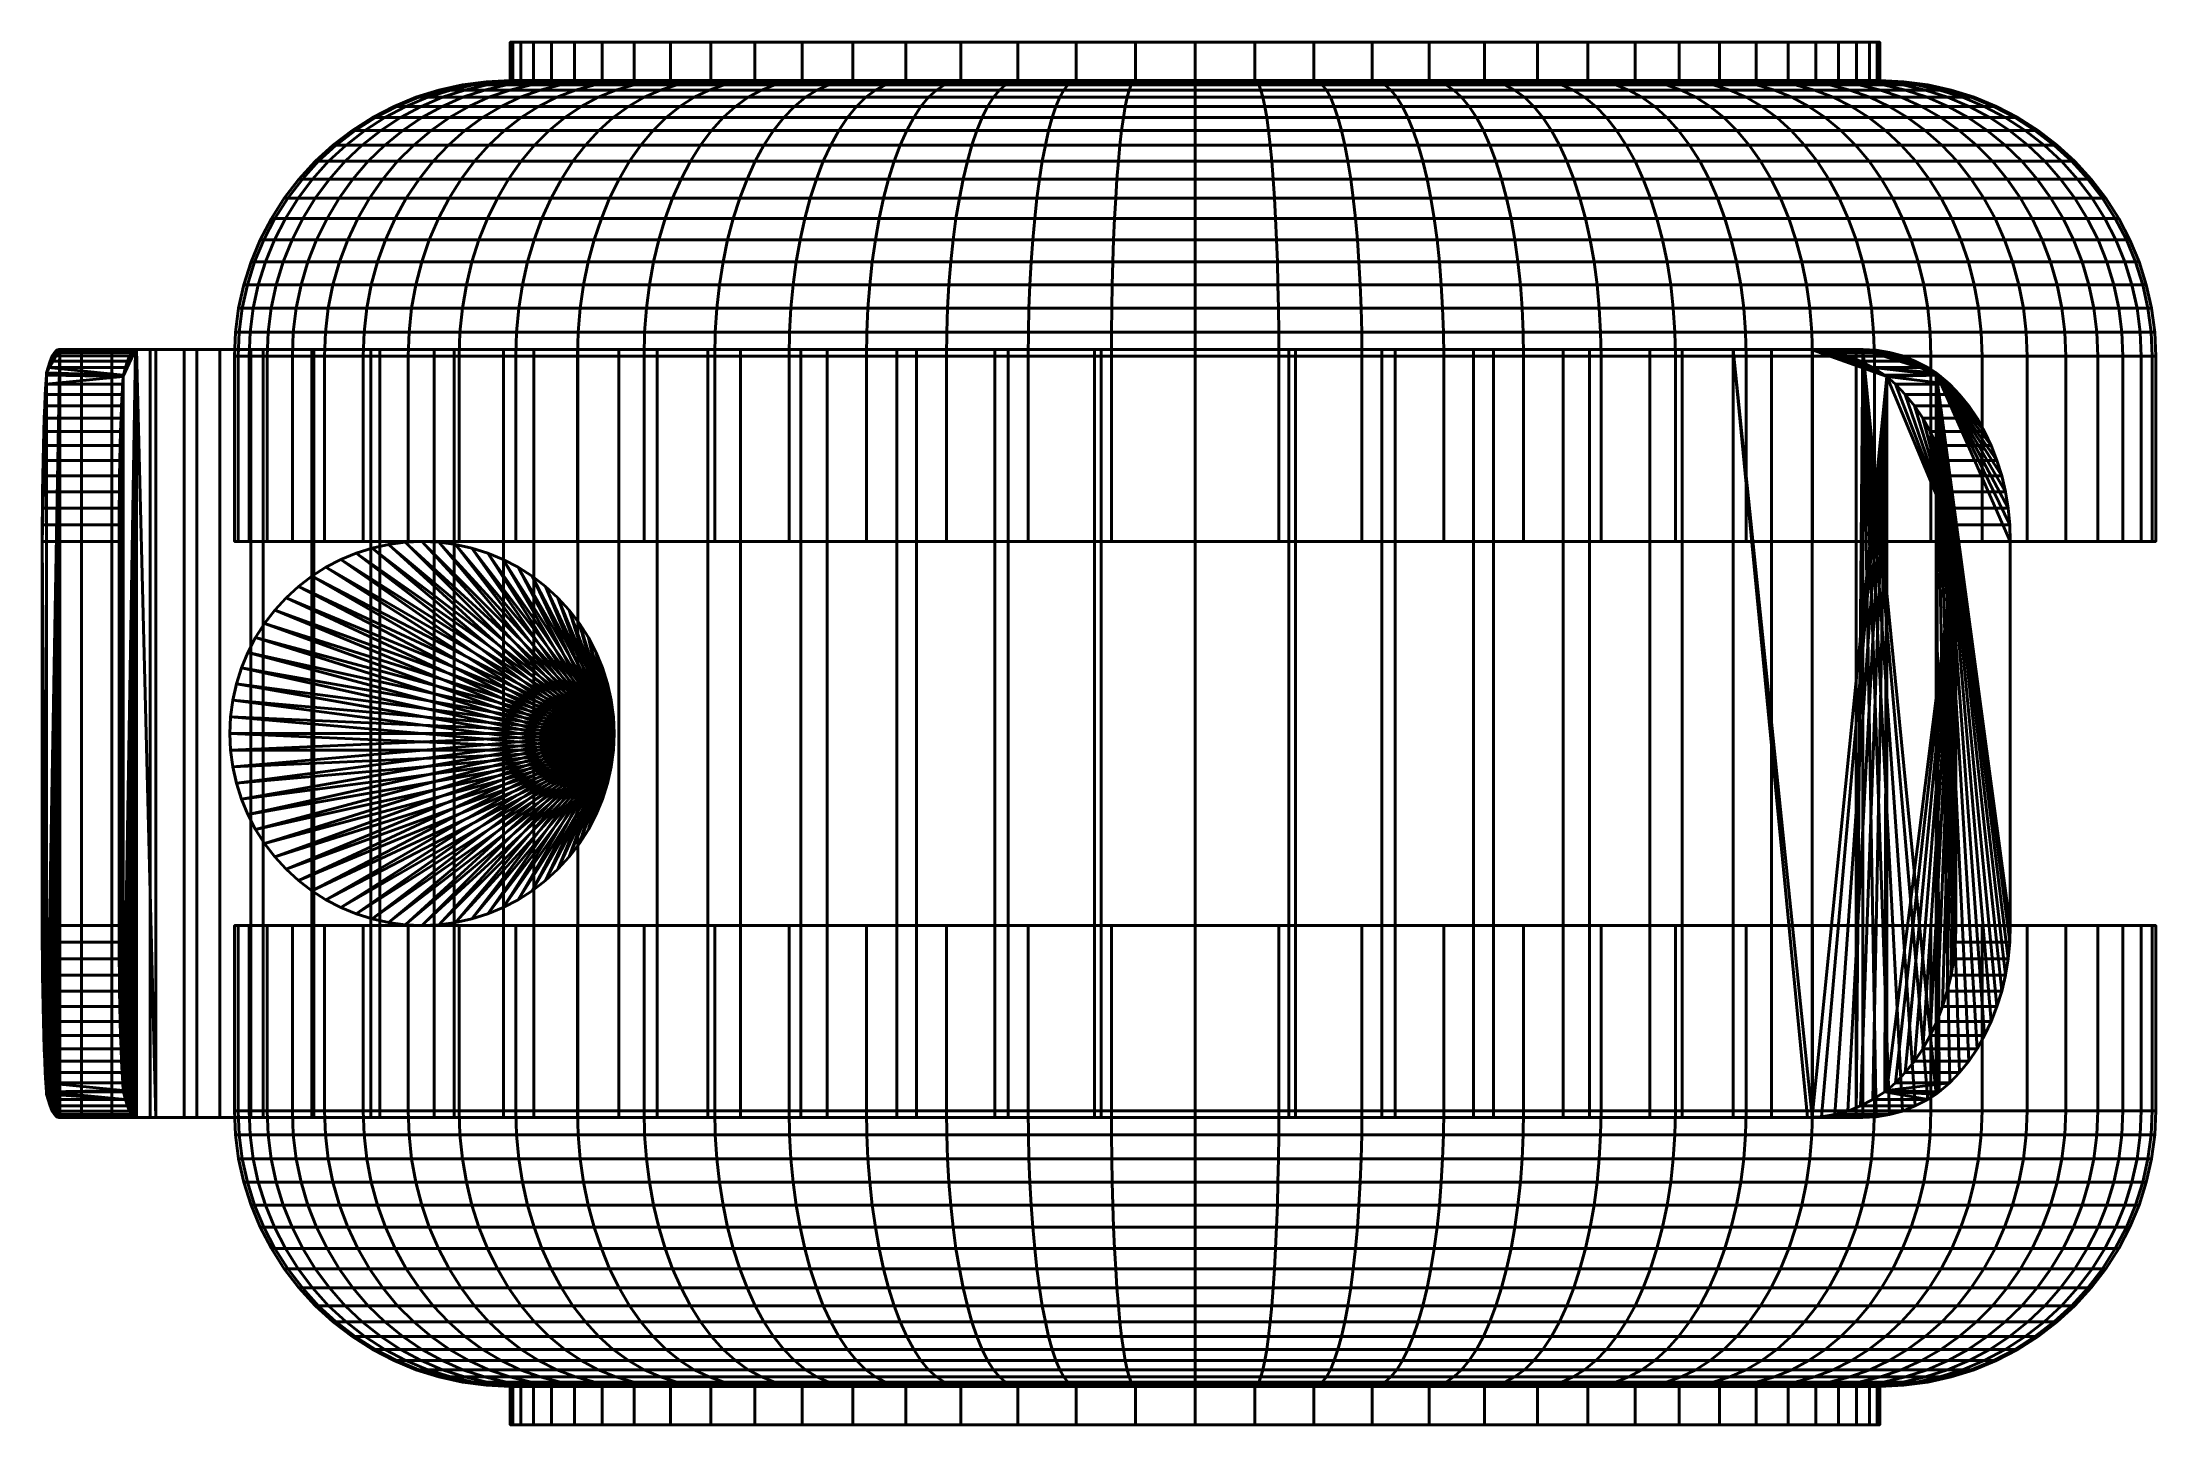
# Model space of a CAD drawing. Header units: millimetres. Extents: x -5 to 50, y -13 to 23.
import ezdxf

# ---------------------------------------------------------------- set-up
doc = ezdxf.new("R2010")
doc.units = ezdxf.units.MM
doc.layers.add('1', color=4, linetype='Continuous', lineweight=35)

msp = doc.modelspace()

# ---------------------------------------------------------------- meshes
at = {"layer": '1'}
mesh = msp.add_polyface(dxfattribs=at)
corners = [(42.821, 23, 25), (42.753, 23, 26.553), (42.55, 23, 28.095), (42.214, 23, 29.612), (41.746, 23, 31.095), (41.151, 23, 32.531), (40.433, 23, 33.91), (39.598, 23, 35.222), (38.652, 23, 36.455), (37.601, 23, 37.601), (36.455, 23, 38.652), (35.222, 23, 39.598), (33.91, 23, 40.433), (32.531, 23, 41.151), (31.095, 23, 41.746), (29.612, 23, 42.214), (28.095, 23, 42.55), (26.553, 23, 42.753), (25, 23, 42.821), (23.447, 23, 42.753), (21.905, 23, 42.55), (20.388, 23, 42.214), (18.905, 23, 41.746), (17.469, 23, 41.151), (16.09, 23, 40.433), (14.778, 23, 39.598), (13.545, 23, 38.652), (12.399, 23, 37.601), (11.348, 23, 36.455), (10.402, 23, 35.222), (9.567, 23, 33.91), (8.849, 23, 32.531), (8.254, 23, 31.095), (7.786, 23, 29.612), (7.45, 23, 28.095), (7.247, 23, 26.553), (7.179, 23, 25), (7.247, 23, 23.447), (7.45, 23, 21.905), (7.786, 23, 20.388), (8.254, 23, 18.905), (8.849, 23, 17.469), (9.567, 23, 16.09), (10.402, 23, 14.778), (11.348, 23, 13.545), (12.399, 23, 12.399), (13.545, 23, 11.348), (14.778, 23, 10.402), (16.09, 23, 9.567), (17.469, 23, 8.849), (18.905, 23, 8.254), (20.388, 23, 7.786), (21.905, 23, 7.45), (23.447, 23, 7.247), (25, 23, 7.179), (26.553, 23, 7.247), (28.095, 23, 7.45), (29.612, 23, 7.786), (31.095, 23, 8.254), (32.531, 23, 8.849), (33.91, 23, 9.567), (35.222, 23, 10.402), (36.455, 23, 11.348), (37.601, 23, 12.399), (38.652, 23, 13.545), (39.598, 23, 14.778), (40.433, 23, 16.09), (41.151, 23, 17.469), (41.746, 23, 18.905), (42.214, 23, 20.388), (42.55, 23, 21.905), (42.753, 23, 23.447), (42.821, 22, 25), (42.753, 22, 26.553), (42.55, 22, 28.095), (42.214, 22, 29.612), (41.746, 22, 31.095), (41.151, 22, 32.531), (40.433, 22, 33.91), (39.598, 22, 35.222), (38.652, 22, 36.455), (37.601, 22, 37.601), (36.455, 22, 38.652), (35.222, 22, 39.598), (33.91, 22, 40.433), (32.531, 22, 41.151), (31.095, 22, 41.746), (29.612, 22, 42.214), (28.095, 22, 42.55), (26.553, 22, 42.753), (25, 22, 42.821), (23.447, 22, 42.753), (21.905, 22, 42.55), (20.388, 22, 42.214), (18.905, 22, 41.746), (17.469, 22, 41.151), (16.09, 22, 40.433), (14.778, 22, 39.598), (13.545, 22, 38.652), (12.399, 22, 37.601), (11.348, 22, 36.455), (10.402, 22, 35.222), (9.567, 22, 33.91), (8.849, 22, 32.531), (8.254, 22, 31.095), (7.786, 22, 29.612), (7.45, 22, 28.095), (7.247, 22, 26.553), (7.179, 22, 25), (7.247, 22, 23.447), (7.45, 22, 21.905), (7.786, 22, 20.388), (8.254, 22, 18.905), (8.849, 22, 17.469), (9.567, 22, 16.09), (10.402, 22, 14.778), (11.348, 22, 13.545), (12.399, 22, 12.399), (13.545, 22, 11.348), (14.778, 22, 10.402), (16.09, 22, 9.567), (17.469, 22, 8.849), (18.905, 22, 8.254), (20.388, 22, 7.786), (21.905, 22, 7.45), (23.447, 22, 7.247), (25, 22, 7.179), (26.553, 22, 7.247), (28.095, 22, 7.45), (29.612, 22, 7.786), (31.095, 22, 8.254), (32.531, 22, 8.849), (33.91, 22, 9.567), (35.222, 22, 10.402), (36.455, 22, 11.348), (37.601, 22, 12.399), (38.652, 22, 13.545), (39.598, 22, 14.778), (40.433, 22, 16.09), (41.151, 22, 17.469), (41.746, 22, 18.905), (42.214, 22, 20.388), (42.55, 22, 21.905), (42.753, 22, 23.447)]
mesh.append_faces([[corners[k] for k in face] for face in [(0, 1, 73, 72), (1, 2, 74, 73), (2, 3, 75, 74), (3, 4, 76, 75), (4, 5, 77, 76), (5, 6, 78, 77), (6, 7, 79, 78), (7, 8, 80, 79), (8, 9, 81, 80), (9, 10, 82, 81), (10, 11, 83, 82), (11, 12, 84, 83), (12, 13, 85, 84), (13, 14, 86, 85), (14, 15, 87, 86), (15, 16, 88, 87), (16, 17, 89, 88), (17, 18, 90, 89), (18, 19, 91, 90), (19, 20, 92, 91), (20, 21, 93, 92), (21, 22, 94, 93), (22, 23, 95, 94), (23, 24, 96, 95), (24, 25, 97, 96), (25, 26, 98, 97), (26, 27, 99, 98), (27, 28, 100, 99), (28, 29, 101, 100), (29, 30, 102, 101), (30, 31, 103, 102), (31, 32, 104, 103), (32, 33, 105, 104), (33, 34, 106, 105), (34, 35, 107, 106), (35, 36, 108, 107), (36, 37, 109, 108), (37, 38, 110, 109), (38, 39, 111, 110), (39, 40, 112, 111), (40, 41, 113, 112), (41, 42, 114, 113), (42, 43, 115, 114), (43, 44, 116, 115), (44, 45, 117, 116), (45, 46, 118, 117), (46, 47, 119, 118), (47, 48, 120, 119), (48, 49, 121, 120), (49, 50, 122, 121), (50, 51, 123, 122), (51, 52, 124, 123), (52, 53, 125, 124), (53, 54, 126, 125), (54, 55, 127, 126), (55, 56, 128, 127), (56, 57, 129, 128), (57, 58, 130, 129), (58, 59, 131, 130), (59, 60, 132, 131), (60, 61, 133, 132), (61, 62, 134, 133), (62, 63, 135, 134), (63, 64, 136, 135), (64, 65, 137, 136), (65, 66, 138, 137), (66, 67, 139, 138), (67, 68, 140, 139), (68, 69, 141, 140), (69, 70, 142, 141), (70, 71, 143, 142), (71, 0, 72, 143)]])
mesh.append_faces([[corners[k] for k in face] for face in [(71, 1, 0), (72, 142, 143)]], dxfattribs={"vtx0": -1})
mesh.append_faces([[corners[k] for k in face] for face in [(71, 69, 68), (71, 68, 67), (71, 67, 66), (71, 66, 65), (71, 65, 64), (71, 64, 63), (71, 63, 62), (71, 62, 61), (71, 61, 60), (71, 60, 59), (71, 59, 58), (71, 58, 57), (71, 57, 56), (71, 56, 55), (71, 55, 54), (71, 54, 53), (71, 53, 52), (71, 52, 51), (71, 51, 50), (71, 50, 49), (71, 49, 48), (71, 48, 47), (71, 47, 46), (71, 46, 45), (71, 45, 44), (71, 44, 43), (71, 43, 42), (71, 42, 41), (71, 41, 40), (71, 40, 39), (71, 39, 38), (71, 38, 37), (71, 37, 36), (71, 36, 35), (71, 35, 34), (71, 34, 33), (71, 33, 32), (71, 32, 31), (71, 31, 30), (71, 30, 29), (71, 29, 28), (71, 28, 27), (71, 27, 26), (71, 26, 25), (71, 25, 24), (71, 24, 23), (71, 23, 22), (71, 22, 21), (71, 21, 20), (71, 20, 19), (71, 19, 18), (71, 18, 17), (71, 17, 16), (71, 16, 15), (71, 15, 14), (71, 14, 13), (71, 13, 12), (71, 12, 11), (71, 11, 10), (71, 10, 9), (71, 9, 8), (71, 8, 7), (71, 7, 6), (71, 6, 5), (71, 5, 4), (71, 4, 3), (71, 3, 2), (71, 2, 1), (72, 74, 75), (72, 75, 76), (72, 76, 77), (72, 77, 78), (72, 78, 79), (72, 79, 80), (72, 80, 81), (72, 81, 82), (72, 82, 83), (72, 83, 84), (72, 84, 85), (72, 85, 86), (72, 86, 87), (72, 87, 88), (72, 88, 89), (72, 89, 90), (72, 90, 91), (72, 91, 92), (72, 92, 93), (72, 93, 94), (72, 94, 95), (72, 95, 96), (72, 96, 97), (72, 97, 98), (72, 98, 99), (72, 99, 100), (72, 100, 101), (72, 101, 102), (72, 102, 103), (72, 103, 104), (72, 104, 105), (72, 105, 106), (72, 106, 107), (72, 107, 108), (72, 108, 109), (72, 109, 110), (72, 110, 111), (72, 111, 112), (72, 112, 113), (72, 113, 114), (72, 114, 115), (72, 115, 116), (72, 116, 117), (72, 117, 118), (72, 118, 119), (72, 119, 120), (72, 120, 121), (72, 121, 122), (72, 122, 123), (72, 123, 124), (72, 124, 125), (72, 125, 126), (72, 126, 127), (72, 127, 128), (72, 128, 129), (72, 129, 130), (72, 130, 131), (72, 131, 132), (72, 132, 133), (72, 133, 134), (72, 134, 135), (72, 135, 136), (72, 136, 137), (72, 137, 138), (72, 138, 139), (72, 139, 140), (72, 140, 141), (72, 141, 142)]], dxfattribs={"vtx0": -1, "vtx2": -1})
mesh.append_faces([[corners[k] for k in face] for face in [(71, 70, 69), (72, 73, 74)]], dxfattribs={"vtx2": -1})
mesh = msp.add_polyface(dxfattribs=at)
corners = [(7.179, 22, 25), (7.247, 22, 26.553), (7.45, 22, 28.095), (7.786, 22, 29.612), (7.786, 22, 20.388), (7.45, 22, 21.905), (7.247, 22, 23.447), (6.553, 21.973, 25), (6.624, 21.973, 26.608), (6.834, 21.973, 28.203), (7.182, 21.973, 29.774), (7.182, 21.973, 20.226), (6.834, 21.973, 21.797), (6.624, 21.973, 23.392), (6.005, 21.891, 26.662), (5.932, 21.891, 25), (6.222, 21.891, 28.311), (6.582, 21.891, 29.935), (5.991, 21.756, 30.093), (5.62, 21.756, 28.417), (7.082, 21.891, 31.522), (7.666, 21.973, 31.309), (6.508, 21.756, 31.731), (7.165, 21.756, 33.317), (7.719, 21.891, 33.058), (6.623, 21.567, 33.569), (5.946, 21.567, 31.935), (7.44, 21.567, 35.138), (7.957, 21.756, 34.84), (6.939, 21.328, 35.427), (6.099, 21.328, 33.814), (6.458, 21.039, 35.705), (5.595, 21.039, 34.048), (7.462, 21.039, 37.281), (7.917, 21.328, 36.962), (7.029, 20.703, 37.584), (6.001, 20.703, 35.969), (6.622, 20.322, 37.869), (5.57, 20.322, 36.218), (7.813, 20.322, 39.421), (8.194, 20.703, 39.102), (7.46, 19.899, 39.718), (6.244, 19.899, 38.133), (7.136, 19.438, 39.99), (5.897, 19.438, 38.376), (6.843, 18.942, 40.235), (5.585, 18.942, 38.595), (6.622, 20.322, 12.131), (7.029, 20.703, 12.416), (8.194, 20.703, 10.898), (7.813, 20.322, 10.579), (6.244, 19.899, 11.867), (7.46, 19.899, 10.282), (5.897, 19.438, 11.624), (7.136, 19.438, 10.01), (5.585, 18.942, 11.405), (6.843, 18.942, 9.765), (6.939, 21.328, 14.573), (7.44, 21.567, 14.862), (8.391, 21.567, 13.37), (7.917, 21.328, 13.038), (6.458, 21.039, 14.295), (7.462, 21.039, 12.719), (6.001, 20.703, 14.031), (5.57, 20.322, 13.782), (6.623, 21.567, 16.431), (7.165, 21.756, 16.683), (7.957, 21.756, 15.16), (6.099, 21.328, 16.186), (5.595, 21.039, 15.952), (6.508, 21.756, 18.269), (7.082, 21.891, 18.478), (7.719, 21.891, 16.942), (5.946, 21.567, 18.065), (6.582, 21.891, 20.065), (7.666, 21.973, 18.691), (5.991, 21.756, 19.907), (6.222, 21.891, 21.689), (5.62, 21.756, 21.583), (6.005, 21.891, 23.338)]
mesh.append_faces([[corners[k] for k in face] for face in [(7, 8, 1, 0), (8, 9, 2, 1), (9, 10, 3, 2), (11, 12, 5, 4), (12, 13, 6, 5), (13, 7, 0, 6), (14, 8, 7, 15), (16, 9, 8, 14), (17, 10, 9, 16), (18, 17, 16, 19), (20, 21, 10, 17), (22, 20, 17, 18), (23, 24, 20, 22), (25, 23, 22, 26), (27, 28, 23, 25), (29, 27, 25, 30), (31, 29, 30, 32), (33, 34, 29, 31), (35, 33, 31, 36), (37, 35, 36, 38), (39, 40, 35, 37), (41, 39, 37, 42), (43, 41, 42, 44), (45, 43, 44, 46), (47, 48, 49, 50), (51, 47, 50, 52), (53, 51, 52, 54), (55, 53, 54, 56), (57, 58, 59, 60), (61, 57, 60, 62), (63, 61, 62, 48), (64, 63, 48, 47), (65, 66, 67, 58), (68, 65, 58, 57), (69, 68, 57, 61), (70, 71, 72, 66), (73, 70, 66, 65), (74, 11, 75, 71), (76, 74, 71, 70), (77, 12, 11, 74), (78, 77, 74, 76), (79, 13, 12, 77), (15, 7, 13, 79)]])
mesh.append_faces([[corners[k] for k in face] for face in [(0, 5, 6)]], dxfattribs={"vtx0": -1})
mesh.append_faces([[corners[k] for k in face] for face in [(0, 2, 3), (0, 4, 5)]], dxfattribs={"vtx0": -1, "vtx2": -1})
mesh.append_faces([[corners[k] for k in face] for face in [(0, 1, 2)]], dxfattribs={"vtx2": -1})
mesh = msp.add_polyface(dxfattribs=at)
corners = [(7.179, 22, 25), (7.786, 22, 29.612), (8.254, 22, 31.095), (8.849, 22, 32.531), (9.567, 22, 33.91), (10.402, 22, 35.222), (10.402, 22, 14.778), (9.567, 22, 16.09), (8.849, 22, 17.469), (8.254, 22, 18.905), (7.786, 22, 20.388), (7.182, 21.973, 29.774), (7.666, 21.973, 31.309), (8.282, 21.973, 32.796), (9.025, 21.973, 34.223), (9.025, 21.973, 15.777), (8.282, 21.973, 17.204), (7.666, 21.973, 18.691), (7.182, 21.973, 20.226), (7.719, 21.891, 33.058), (7.082, 21.891, 31.522), (8.487, 21.891, 34.534), (7.957, 21.756, 34.84), (7.165, 21.756, 33.317), (9.381, 21.891, 35.937), (9.889, 21.973, 35.581), (8.88, 21.756, 36.287), (8.391, 21.567, 36.63), (7.44, 21.567, 35.138), (7.917, 21.328, 36.962), (6.939, 21.328, 35.427), (9.467, 21.567, 38.033), (9.925, 21.756, 37.649), (9.024, 21.328, 38.405), (8.599, 21.039, 38.762), (7.462, 21.039, 37.281), (8.194, 20.703, 39.102), (7.029, 20.703, 37.584), (9.487, 20.703, 40.513), (9.86, 21.039, 40.14), (9.136, 20.322, 40.864), (7.813, 20.322, 39.421), (8.809, 19.899, 41.191), (7.46, 19.899, 39.718), (8.51, 19.438, 41.49), (7.136, 19.438, 39.99), (8.24, 18.942, 41.76), (6.843, 18.942, 40.235), (9.765, 18.942, 43.157), (10.01, 19.438, 42.864), (8.51, 19.438, 8.51), (8.809, 19.899, 8.809), (10.282, 19.899, 7.46), (10.01, 19.438, 7.136), (8.24, 18.942, 8.24), (9.765, 18.942, 6.843), (8.194, 20.703, 10.898), (8.599, 21.039, 11.238), (9.86, 21.039, 9.86), (9.487, 20.703, 9.487), (7.813, 20.322, 10.579), (9.136, 20.322, 9.136), (7.46, 19.899, 10.282), (7.136, 19.438, 10.01), (6.843, 18.942, 9.765), (8.391, 21.567, 13.37), (8.88, 21.756, 13.713), (9.925, 21.756, 12.351), (9.467, 21.567, 11.967), (7.917, 21.328, 13.038), (9.024, 21.328, 11.595), (7.462, 21.039, 12.719), (7.029, 20.703, 12.416), (8.487, 21.891, 15.466), (9.889, 21.973, 14.419), (9.381, 21.891, 14.063), (7.957, 21.756, 15.16), (7.44, 21.567, 14.862), (7.719, 21.891, 16.942), (7.165, 21.756, 16.683), (7.082, 21.891, 18.478)]
mesh.append_faces([[corners[k] for k in face] for face in [(11, 12, 2, 1), (12, 13, 3, 2), (13, 14, 4, 3), (15, 16, 8, 7), (16, 17, 9, 8), (17, 18, 10, 9), (19, 13, 12, 20), (21, 14, 13, 19), (22, 21, 19, 23), (24, 25, 14, 21), (26, 24, 21, 22), (27, 26, 22, 28), (29, 27, 28, 30), (31, 32, 26, 27), (33, 31, 27, 29), (34, 33, 29, 35), (36, 34, 35, 37), (38, 39, 34, 36), (40, 38, 36, 41), (42, 40, 41, 43), (44, 42, 43, 45), (46, 44, 45, 47), (48, 49, 44, 46), (50, 51, 52, 53), (54, 50, 53, 55), (56, 57, 58, 59), (60, 56, 59, 61), (62, 60, 61, 51), (63, 62, 51, 50), (64, 63, 50, 54), (65, 66, 67, 68), (69, 65, 68, 70), (71, 69, 70, 57), (72, 71, 57, 56), (73, 15, 74, 75), (76, 73, 75, 66), (77, 76, 66, 65), (78, 16, 15, 73), (79, 78, 73, 76), (80, 17, 16, 78)]])
mesh.append_faces([[corners[k] for k in face] for face in [(0, 1, 2), (0, 2, 3), (0, 3, 4), (0, 4, 5), (0, 6, 7), (0, 7, 8), (0, 8, 9), (0, 9, 10)]], dxfattribs={"vtx0": -1, "vtx2": -1})
mesh = msp.add_polyface(dxfattribs=at)
corners = [(7.179, 22, 25), (10.402, 22, 35.222), (11.348, 22, 36.455), (12.399, 22, 37.601), (13.545, 22, 38.652), (14.778, 22, 39.598), (14.778, 22, 10.402), (13.545, 22, 11.348), (12.399, 22, 12.399), (11.348, 22, 13.545), (10.402, 22, 14.778), (9.025, 21.973, 34.223), (9.889, 21.973, 35.581), (9.567, 22, 33.91), (10.869, 21.973, 36.857), (11.956, 21.973, 38.044), (11.956, 21.973, 11.956), (10.869, 21.973, 13.143), (9.889, 21.973, 14.419), (9.025, 21.973, 15.777), (9.567, 22, 16.09), (10.393, 21.891, 37.256), (9.381, 21.891, 35.937), (9.925, 21.756, 37.649), (8.88, 21.756, 36.287), (11.517, 21.891, 38.483), (11.085, 21.756, 38.915), (10.662, 21.567, 39.338), (9.467, 21.567, 38.033), (10.253, 21.328, 39.747), (9.024, 21.328, 38.405), (9.86, 21.039, 40.14), (8.599, 21.039, 38.762), (12.351, 21.756, 40.075), (12.744, 21.891, 39.607), (11.967, 21.567, 40.533), (11.595, 21.328, 40.976), (11.238, 21.039, 41.401), (10.898, 20.703, 41.806), (9.487, 20.703, 40.513), (10.579, 20.322, 42.187), (9.136, 20.322, 40.864), (12.719, 21.039, 42.538), (13.038, 21.328, 42.083), (12.416, 20.703, 42.971), (12.131, 20.322, 43.378), (11.238, 21.039, 8.599), (11.595, 21.328, 9.024), (13.038, 21.328, 7.917), (12.719, 21.039, 7.462), (10.898, 20.703, 8.194), (12.416, 20.703, 7.029), (10.579, 20.322, 7.813), (12.131, 20.322, 6.622), (11.517, 21.891, 11.517), (13.143, 21.973, 10.869), (12.744, 21.891, 10.393), (11.085, 21.756, 11.085), (12.351, 21.756, 9.925), (10.662, 21.567, 10.662), (11.967, 21.567, 9.467), (10.253, 21.328, 10.253), (9.86, 21.039, 9.86), (9.487, 20.703, 9.487), (9.136, 20.322, 9.136), (10.393, 21.891, 12.744), (9.925, 21.756, 12.351), (9.467, 21.567, 11.967), (9.024, 21.328, 11.595), (8.599, 21.039, 11.238), (9.381, 21.891, 14.063), (8.88, 21.756, 13.713)]
mesh.append_faces([[corners[k] for k in face] for face in [(11, 12, 1, 13), (12, 14, 2, 1), (14, 15, 3, 2), (16, 17, 9, 8), (17, 18, 10, 9), (18, 19, 20, 10), (21, 14, 12, 22), (23, 21, 22, 24), (25, 15, 14, 21), (26, 25, 21, 23), (27, 26, 23, 28), (29, 27, 28, 30), (31, 29, 30, 32), (33, 34, 25, 26), (35, 33, 26, 27), (36, 35, 27, 29), (37, 36, 29, 31), (38, 37, 31, 39), (40, 38, 39, 41), (42, 43, 36, 37), (44, 42, 37, 38), (45, 44, 38, 40), (46, 47, 48, 49), (50, 46, 49, 51), (52, 50, 51, 53), (54, 16, 55, 56), (57, 54, 56, 58), (59, 57, 58, 60), (61, 59, 60, 47), (62, 61, 47, 46), (63, 62, 46, 50), (64, 63, 50, 52), (65, 17, 16, 54), (66, 65, 54, 57), (67, 66, 57, 59), (68, 67, 59, 61), (69, 68, 61, 62), (70, 18, 17, 65), (71, 70, 65, 66)]])
mesh.append_faces([[corners[k] for k in face] for face in [(0, 1, 2), (0, 2, 3), (0, 3, 4), (0, 4, 5), (0, 6, 7), (0, 7, 8), (0, 8, 9), (0, 9, 10)]], dxfattribs={"vtx0": -1, "vtx2": -1})
mesh = msp.add_polyface(dxfattribs=at)
corners = [(7.179, 22, 25), (14.778, 22, 39.598), (16.09, 22, 40.433), (17.469, 22, 41.151), (18.905, 22, 41.746), (20.388, 22, 42.214), (20.388, 22, 7.786), (18.905, 22, 8.254), (17.469, 22, 8.849), (16.09, 22, 9.567), (14.778, 22, 10.402), (11.956, 21.973, 38.044), (13.143, 21.973, 39.131), (13.545, 22, 38.652), (12.399, 22, 37.601), (14.419, 21.973, 40.111), (15.777, 21.973, 40.975), (15.777, 21.973, 9.025), (14.419, 21.973, 9.889), (13.143, 21.973, 10.869), (13.545, 22, 11.348), (11.956, 21.973, 11.956), (12.399, 22, 12.399), (12.744, 21.891, 39.607), (11.517, 21.891, 38.483), (14.063, 21.891, 40.619), (13.713, 21.756, 41.12), (12.351, 21.756, 40.075), (13.37, 21.567, 41.609), (11.967, 21.567, 40.533), (13.038, 21.328, 42.083), (11.595, 21.328, 40.976), (15.466, 21.891, 41.513), (15.16, 21.756, 42.043), (14.862, 21.567, 42.56), (14.573, 21.328, 43.061), (14.295, 21.039, 43.542), (12.719, 21.039, 42.538), (14.031, 20.703, 43.999), (12.416, 20.703, 42.971), (13.782, 20.322, 44.43), (12.131, 20.322, 43.378), (16.431, 21.567, 43.377), (16.683, 21.756, 42.835), (16.186, 21.328, 43.901), (15.952, 21.039, 44.405), (15.728, 20.703, 44.883), (15.518, 20.322, 45.334), (14.862, 21.567, 7.44), (15.16, 21.756, 7.957), (16.683, 21.756, 7.165), (16.431, 21.567, 6.623), (14.573, 21.328, 6.939), (16.186, 21.328, 6.099), (14.295, 21.039, 6.458), (15.952, 21.039, 5.595), (14.031, 20.703, 6.001), (15.728, 20.703, 5.117), (13.782, 20.322, 5.57), (15.518, 20.322, 4.666), (14.063, 21.891, 9.381), (15.466, 21.891, 8.487), (13.713, 21.756, 8.88), (13.37, 21.567, 8.391), (13.038, 21.328, 7.917), (12.719, 21.039, 7.462), (12.416, 20.703, 7.029), (12.131, 20.322, 6.622), (12.744, 21.891, 10.393), (12.351, 21.756, 9.925), (11.967, 21.567, 9.467), (11.595, 21.328, 9.024)]
mesh.append_faces([[corners[k] for k in face] for face in [(11, 12, 13, 14), (12, 15, 1, 13), (15, 16, 2, 1), (17, 18, 10, 9), (18, 19, 20, 10), (19, 21, 22, 20), (23, 12, 11, 24), (25, 15, 12, 23), (26, 25, 23, 27), (28, 26, 27, 29), (30, 28, 29, 31), (32, 16, 15, 25), (33, 32, 25, 26), (34, 33, 26, 28), (35, 34, 28, 30), (36, 35, 30, 37), (38, 36, 37, 39), (40, 38, 39, 41), (42, 43, 33, 34), (44, 42, 34, 35), (45, 44, 35, 36), (46, 45, 36, 38), (47, 46, 38, 40), (48, 49, 50, 51), (52, 48, 51, 53), (54, 52, 53, 55), (56, 54, 55, 57), (58, 56, 57, 59), (60, 18, 17, 61), (62, 60, 61, 49), (63, 62, 49, 48), (64, 63, 48, 52), (65, 64, 52, 54), (66, 65, 54, 56), (67, 66, 56, 58), (68, 19, 18, 60), (69, 68, 60, 62), (70, 69, 62, 63), (71, 70, 63, 64)]])
mesh.append_faces([[corners[k] for k in face] for face in [(0, 1, 2), (0, 2, 3), (0, 3, 4), (0, 4, 5), (0, 6, 7), (0, 7, 8), (0, 8, 9), (0, 9, 10)]], dxfattribs={"vtx0": -1, "vtx2": -1})
mesh = msp.add_polyface(dxfattribs=at)
corners = [(7.179, 22, 25), (20.388, 22, 42.214), (21.905, 22, 42.55), (23.447, 22, 42.753), (25, 22, 42.821), (25, 22, 7.179), (23.447, 22, 7.247), (21.905, 22, 7.45), (20.388, 22, 7.786), (15.777, 21.973, 40.975), (17.204, 21.973, 41.718), (17.469, 22, 41.151), (16.09, 22, 40.433), (18.691, 21.973, 42.334), (18.905, 22, 41.746), (18.691, 21.973, 7.666), (17.204, 21.973, 8.282), (17.469, 22, 8.849), (18.905, 22, 8.254), (15.777, 21.973, 9.025), (16.09, 22, 9.567), (16.942, 21.891, 42.281), (15.466, 21.891, 41.513), (16.683, 21.756, 42.835), (15.16, 21.756, 42.043), (18.478, 21.891, 42.918), (18.269, 21.756, 43.492), (18.065, 21.567, 44.054), (16.431, 21.567, 43.377), (17.867, 21.328, 44.597), (16.186, 21.328, 43.901), (17.677, 21.039, 45.119), (15.952, 21.039, 44.405), (17.497, 20.703, 45.616), (15.728, 20.703, 44.883), (17.327, 20.322, 46.083), (15.518, 20.322, 45.334), (17.169, 19.899, 46.516), (15.323, 19.899, 45.752), (20.065, 21.891, 43.418), (20.226, 21.973, 42.818), (19.907, 21.756, 44.009), (19.752, 21.567, 44.585), (19.602, 21.328, 45.144), (19.459, 21.039, 45.681), (19.322, 20.703, 46.191), (19.193, 20.322, 46.671), (19.074, 19.899, 47.117), (18.478, 21.891, 7.082), (20.226, 21.973, 7.182), (20.065, 21.891, 6.582), (18.269, 21.756, 6.508), (19.907, 21.756, 5.991), (18.065, 21.567, 5.946), (19.752, 21.567, 5.415), (17.867, 21.328, 5.403), (19.602, 21.328, 4.856), (17.677, 21.039, 4.881), (19.459, 21.039, 4.319), (17.497, 20.703, 4.384), (19.322, 20.703, 3.809), (17.327, 20.322, 3.917), (19.193, 20.322, 3.329), (17.169, 19.899, 3.484), (19.074, 19.899, 2.883), (16.942, 21.891, 7.719), (16.683, 21.756, 7.165), (16.431, 21.567, 6.623), (16.186, 21.328, 6.099), (15.952, 21.039, 5.595), (15.728, 20.703, 5.117), (15.518, 20.322, 4.666), (15.323, 19.899, 4.248), (15.144, 19.438, 3.865), (17.024, 19.438, 3.086), (15.466, 21.891, 8.487), (15.16, 21.756, 7.957)]
mesh.append_faces([[corners[k] for k in face] for face in [(9, 10, 11, 12), (10, 13, 14, 11), (15, 16, 17, 18), (16, 19, 20, 17), (21, 10, 9, 22), (23, 21, 22, 24), (25, 13, 10, 21), (26, 25, 21, 23), (27, 26, 23, 28), (29, 27, 28, 30), (31, 29, 30, 32), (33, 31, 32, 34), (35, 33, 34, 36), (37, 35, 36, 38), (39, 40, 13, 25), (41, 39, 25, 26), (42, 41, 26, 27), (43, 42, 27, 29), (44, 43, 29, 31), (45, 44, 31, 33), (46, 45, 33, 35), (47, 46, 35, 37), (48, 15, 49, 50), (51, 48, 50, 52), (53, 51, 52, 54), (55, 53, 54, 56), (57, 55, 56, 58), (59, 57, 58, 60), (61, 59, 60, 62), (63, 61, 62, 64), (65, 16, 15, 48), (66, 65, 48, 51), (67, 66, 51, 53), (68, 67, 53, 55), (69, 68, 55, 57), (70, 69, 57, 59), (71, 70, 59, 61), (72, 71, 61, 63), (73, 72, 63, 74), (75, 19, 16, 65), (76, 75, 65, 66)]])
mesh.append_faces([[corners[k] for k in face] for face in [(0, 1, 2), (0, 2, 3), (0, 3, 4), (0, 5, 6), (0, 6, 7), (0, 7, 8)]], dxfattribs={"vtx0": -1, "vtx2": -1})
mesh = msp.add_polyface(dxfattribs=at)
corners = [(7.179, 22, 25), (25, 22, 42.821), (26.553, 22, 42.753), (28.095, 22, 42.55), (29.612, 22, 42.214), (31.095, 22, 41.746), (32.531, 22, 41.151), (32.531, 22, 8.849), (31.095, 22, 8.254), (29.612, 22, 7.786), (28.095, 22, 7.45), (26.553, 22, 7.247), (25, 22, 7.179), (18.691, 21.973, 42.334), (20.226, 21.973, 42.818), (20.388, 22, 42.214), (18.905, 22, 41.746), (21.797, 21.973, 43.166), (21.905, 22, 42.55), (23.392, 21.973, 43.376), (23.447, 22, 42.753), (23.392, 21.973, 6.624), (21.797, 21.973, 6.834), (21.905, 22, 7.45), (23.447, 22, 7.247), (20.226, 21.973, 7.182), (20.388, 22, 7.786), (18.691, 21.973, 7.666), (18.905, 22, 8.254), (21.689, 21.891, 43.778), (20.065, 21.891, 43.418), (21.583, 21.756, 44.38), (19.907, 21.756, 44.009), (21.479, 21.567, 44.968), (19.752, 21.567, 44.585), (21.379, 21.328, 45.538), (19.602, 21.328, 45.144), (21.282, 21.039, 46.085), (19.459, 21.039, 45.681), (21.19, 20.703, 46.605), (19.322, 20.703, 46.191), (21.104, 20.322, 47.095), (19.193, 20.322, 46.671), (21.024, 19.899, 47.549), (19.074, 19.899, 47.117), (23.338, 21.891, 43.995), (23.285, 21.756, 44.604), (23.233, 21.567, 45.199), (23.182, 21.328, 45.776), (23.134, 21.039, 46.329), (23.088, 20.703, 46.855), (23.045, 20.322, 47.35), (23.004, 19.899, 47.81), (21.689, 21.891, 6.222), (23.338, 21.891, 6.005), (21.583, 21.756, 5.62), (23.285, 21.756, 5.396), (21.479, 21.567, 5.032), (23.233, 21.567, 4.801), (21.379, 21.328, 4.462), (23.182, 21.328, 4.224), (21.282, 21.039, 3.915), (23.134, 21.039, 3.671), (21.19, 20.703, 3.395), (23.088, 20.703, 3.145), (21.104, 20.322, 2.905), (23.045, 20.322, 2.65), (21.024, 19.899, 2.451), (23.004, 19.899, 2.19), (20.065, 21.891, 6.582), (19.907, 21.756, 5.991), (19.752, 21.567, 5.415), (19.602, 21.328, 4.856), (19.459, 21.039, 4.319), (19.322, 20.703, 3.809), (19.193, 20.322, 3.329), (19.074, 19.899, 2.883)]
mesh.append_faces([[corners[k] for k in face] for face in [(13, 14, 15, 16), (14, 17, 18, 15), (17, 19, 20, 18), (21, 22, 23, 24), (22, 25, 26, 23), (25, 27, 28, 26), (29, 17, 14, 30), (31, 29, 30, 32), (33, 31, 32, 34), (35, 33, 34, 36), (37, 35, 36, 38), (39, 37, 38, 40), (41, 39, 40, 42), (43, 41, 42, 44), (45, 19, 17, 29), (46, 45, 29, 31), (47, 46, 31, 33), (48, 47, 33, 35), (49, 48, 35, 37), (50, 49, 37, 39), (51, 50, 39, 41), (52, 51, 41, 43), (53, 22, 21, 54), (55, 53, 54, 56), (57, 55, 56, 58), (59, 57, 58, 60), (61, 59, 60, 62), (63, 61, 62, 64), (65, 63, 64, 66), (67, 65, 66, 68), (69, 25, 22, 53), (70, 69, 53, 55), (71, 70, 55, 57), (72, 71, 57, 59), (73, 72, 59, 61), (74, 73, 61, 63), (75, 74, 63, 65), (76, 75, 65, 67)]])
mesh.append_faces([[corners[k] for k in face] for face in [(0, 1, 2), (0, 2, 3), (0, 3, 4), (0, 4, 5), (0, 5, 6), (0, 7, 8), (0, 8, 9), (0, 9, 10), (0, 10, 11), (0, 11, 12)]], dxfattribs={"vtx0": -1, "vtx2": -1})
mesh = msp.add_polyface(dxfattribs=at)
corners = [(7.179, 22, 25), (32.531, 22, 41.151), (33.91, 22, 40.433), (35.222, 22, 39.598), (36.455, 22, 38.652), (37.601, 22, 37.601), (38.652, 22, 36.455), (37.601, 22, 12.399), (36.455, 22, 11.348), (35.222, 22, 10.402), (33.91, 22, 9.567), (32.531, 22, 8.849), (23.392, 21.973, 43.376), (25, 21.973, 43.447), (25, 22, 42.821), (23.447, 22, 42.753), (26.608, 21.973, 43.376), (26.553, 22, 42.753), (28.203, 21.973, 43.166), (28.095, 22, 42.55), (28.203, 21.973, 6.834), (26.608, 21.973, 6.624), (26.553, 22, 7.247), (28.095, 22, 7.45), (25, 21.973, 6.553), (25, 22, 7.179), (23.392, 21.973, 6.624), (23.447, 22, 7.247), (25, 21.891, 44.068), (23.338, 21.891, 43.995), (25, 21.756, 44.679), (23.285, 21.756, 44.604), (25, 21.567, 45.276), (23.233, 21.567, 45.199), (25, 21.328, 45.855), (23.182, 21.328, 45.776), (25, 21.039, 46.41), (23.134, 21.039, 46.329), (26.662, 21.891, 43.995), (26.715, 21.756, 44.604), (26.767, 21.567, 45.199), (26.818, 21.328, 45.776), (26.866, 21.039, 46.329), (28.311, 21.891, 43.778), (28.417, 21.756, 44.38), (28.521, 21.567, 44.968), (28.621, 21.328, 45.538), (28.718, 21.039, 46.085), (26.662, 21.891, 6.005), (28.311, 21.891, 6.222), (26.715, 21.756, 5.396), (28.417, 21.756, 5.62), (26.767, 21.567, 4.801), (28.521, 21.567, 5.032), (26.818, 21.328, 4.224), (28.621, 21.328, 4.462), (26.866, 21.039, 3.671), (28.718, 21.039, 3.915), (25, 21.891, 5.932), (25, 21.756, 5.321), (25, 21.567, 4.724), (25, 21.328, 4.145), (25, 21.039, 3.59), (25, 20.703, 3.061), (26.912, 20.703, 3.145), (23.338, 21.891, 6.005), (23.285, 21.756, 5.396), (23.233, 21.567, 4.801), (23.182, 21.328, 4.224), (23.134, 21.039, 3.671), (23.088, 20.703, 3.145)]
mesh.append_faces([[corners[k] for k in face] for face in [(12, 13, 14, 15), (13, 16, 17, 14), (16, 18, 19, 17), (20, 21, 22, 23), (21, 24, 25, 22), (24, 26, 27, 25), (28, 13, 12, 29), (30, 28, 29, 31), (32, 30, 31, 33), (34, 32, 33, 35), (36, 34, 35, 37), (38, 16, 13, 28), (39, 38, 28, 30), (40, 39, 30, 32), (41, 40, 32, 34), (42, 41, 34, 36), (43, 18, 16, 38), (44, 43, 38, 39), (45, 44, 39, 40), (46, 45, 40, 41), (47, 46, 41, 42), (48, 21, 20, 49), (50, 48, 49, 51), (52, 50, 51, 53), (54, 52, 53, 55), (56, 54, 55, 57), (58, 24, 21, 48), (59, 58, 48, 50), (60, 59, 50, 52), (61, 60, 52, 54), (62, 61, 54, 56), (63, 62, 56, 64), (65, 26, 24, 58), (66, 65, 58, 59), (67, 66, 59, 60), (68, 67, 60, 61), (69, 68, 61, 62), (70, 69, 62, 63)]])
mesh.append_faces([[corners[k] for k in face] for face in [(0, 1, 2), (0, 2, 3), (0, 3, 4), (0, 4, 5), (0, 5, 6), (0, 7, 8), (0, 8, 9), (0, 9, 10), (0, 10, 11)]], dxfattribs={"vtx0": -1, "vtx2": -1})
mesh = msp.add_polyface(dxfattribs=at)
corners = [(7.179, 22, 25), (38.652, 22, 36.455), (39.598, 22, 35.222), (40.433, 22, 33.91), (41.151, 22, 32.531), (41.746, 22, 31.095), (42.214, 22, 29.612), (42.55, 22, 28.095), (42.753, 22, 26.553), (42.821, 22, 25), (42.753, 22, 23.447), (42.55, 22, 21.905), (42.214, 22, 20.388), (41.746, 22, 18.905), (41.151, 22, 17.469), (40.433, 22, 16.09), (39.598, 22, 14.778), (38.652, 22, 13.545), (37.601, 22, 12.399), (28.203, 21.973, 43.166), (29.774, 21.973, 42.818), (29.612, 22, 42.214), (28.095, 22, 42.55), (31.309, 21.973, 42.334), (31.095, 22, 41.746), (31.309, 21.973, 7.666), (29.774, 21.973, 7.182), (29.612, 22, 7.786), (31.095, 22, 8.254), (28.203, 21.973, 6.834), (28.095, 22, 7.45), (28.81, 20.703, 46.605), (28.718, 21.039, 46.085), (26.866, 21.039, 46.329), (26.912, 20.703, 46.855), (29.935, 21.891, 43.418), (28.311, 21.891, 43.778), (30.093, 21.756, 44.009), (28.417, 21.756, 44.38), (30.248, 21.567, 44.585), (28.521, 21.567, 44.968), (30.398, 21.328, 45.144), (28.621, 21.328, 45.538), (30.541, 21.039, 45.681), (30.678, 20.703, 46.191), (31.522, 21.891, 42.918), (31.731, 21.756, 43.492), (31.935, 21.567, 44.054), (32.133, 21.328, 44.597), (32.323, 21.039, 45.119), (32.503, 20.703, 45.616), (29.935, 21.891, 6.582), (31.522, 21.891, 7.082), (30.093, 21.756, 5.991), (31.731, 21.756, 6.508), (30.248, 21.567, 5.415), (31.935, 21.567, 5.946), (30.398, 21.328, 4.856), (32.133, 21.328, 5.403), (30.541, 21.039, 4.319), (32.323, 21.039, 4.881), (30.678, 20.703, 3.809), (32.503, 20.703, 4.384), (28.311, 21.891, 6.222), (28.417, 21.756, 5.62), (28.521, 21.567, 5.032), (28.621, 21.328, 4.462), (28.718, 21.039, 3.915), (28.81, 20.703, 3.395), (26.912, 20.703, 3.145), (26.866, 21.039, 3.671)]
mesh.append_faces([[corners[k] for k in face] for face in [(19, 20, 21, 22), (20, 23, 24, 21), (25, 26, 27, 28), (26, 29, 30, 27), (31, 32, 33, 34), (35, 20, 19, 36), (37, 35, 36, 38), (39, 37, 38, 40), (41, 39, 40, 42), (43, 41, 42, 32), (44, 43, 32, 31), (45, 23, 20, 35), (46, 45, 35, 37), (47, 46, 37, 39), (48, 47, 39, 41), (49, 48, 41, 43), (50, 49, 43, 44), (51, 26, 25, 52), (53, 51, 52, 54), (55, 53, 54, 56), (57, 55, 56, 58), (59, 57, 58, 60), (61, 59, 60, 62), (63, 29, 26, 51), (64, 63, 51, 53), (65, 64, 53, 55), (66, 65, 55, 57), (67, 66, 57, 59), (68, 67, 59, 61), (69, 70, 67, 68)]])
mesh.append_faces([[corners[k] for k in face] for face in [(0, 1, 2), (0, 2, 3), (0, 3, 4), (0, 4, 5), (0, 5, 6), (0, 6, 7), (0, 7, 8), (0, 8, 9), (0, 9, 10), (0, 10, 11), (0, 11, 12), (0, 12, 13), (0, 13, 14), (0, 14, 15), (0, 15, 16), (0, 16, 17), (0, 17, 18)]], dxfattribs={"vtx0": -1, "vtx2": -1})
mesh = msp.add_polyface(dxfattribs=at)
corners = [(31.309, 21.973, 42.334), (32.796, 21.973, 41.718), (32.531, 22, 41.151), (31.095, 22, 41.746), (34.223, 21.973, 40.975), (33.91, 22, 40.433), (35.581, 21.973, 40.111), (35.222, 22, 39.598), (35.581, 21.973, 9.889), (34.223, 21.973, 9.025), (33.91, 22, 9.567), (35.222, 22, 10.402), (32.796, 21.973, 8.282), (32.531, 22, 8.849), (31.309, 21.973, 7.666), (31.095, 22, 8.254), (32.673, 20.322, 46.083), (32.503, 20.703, 45.616), (30.678, 20.703, 46.191), (30.807, 20.322, 46.671), (32.831, 19.899, 46.516), (30.926, 19.899, 47.117), (33.058, 21.891, 42.281), (31.522, 21.891, 42.918), (33.317, 21.756, 42.835), (31.731, 21.756, 43.492), (33.569, 21.567, 43.377), (31.935, 21.567, 44.054), (33.814, 21.328, 43.901), (32.133, 21.328, 44.597), (34.048, 21.039, 44.405), (32.323, 21.039, 45.119), (34.272, 20.703, 44.883), (34.482, 20.322, 45.334), (34.677, 19.899, 45.752), (34.534, 21.891, 41.513), (34.84, 21.756, 42.043), (35.138, 21.567, 42.56), (35.427, 21.328, 43.061), (35.705, 21.039, 43.542), (35.969, 20.703, 43.999), (36.218, 20.322, 44.43), (36.449, 19.899, 44.83), (35.937, 21.891, 40.619), (36.287, 21.756, 41.12), (34.534, 21.891, 8.487), (35.937, 21.891, 9.381), (34.84, 21.756, 7.957), (36.287, 21.756, 8.88), (35.138, 21.567, 7.44), (36.63, 21.567, 8.391), (33.058, 21.891, 7.719), (33.317, 21.756, 7.165), (33.569, 21.567, 6.623), (33.814, 21.328, 6.099), (35.427, 21.328, 6.939), (34.048, 21.039, 5.595), (35.705, 21.039, 6.458), (34.272, 20.703, 5.117), (35.969, 20.703, 6.001), (34.482, 20.322, 4.666), (36.218, 20.322, 5.57), (34.677, 19.899, 4.248), (36.449, 19.899, 5.17), (31.522, 21.891, 7.082), (31.731, 21.756, 6.508), (31.935, 21.567, 5.946), (32.133, 21.328, 5.403), (32.323, 21.039, 4.881), (32.503, 20.703, 4.384), (32.673, 20.322, 3.917), (32.831, 19.899, 3.484), (30.807, 20.322, 3.329), (30.678, 20.703, 3.809), (30.926, 19.899, 2.883)]
mesh.append_faces([[corners[k] for k in face] for face in [(0, 1, 2, 3), (1, 4, 5, 2), (4, 6, 7, 5), (8, 9, 10, 11), (9, 12, 13, 10), (12, 14, 15, 13), (16, 17, 18, 19), (20, 16, 19, 21), (22, 1, 0, 23), (24, 22, 23, 25), (26, 24, 25, 27), (28, 26, 27, 29), (30, 28, 29, 31), (32, 30, 31, 17), (33, 32, 17, 16), (34, 33, 16, 20), (35, 4, 1, 22), (36, 35, 22, 24), (37, 36, 24, 26), (38, 37, 26, 28), (39, 38, 28, 30), (40, 39, 30, 32), (41, 40, 32, 33), (42, 41, 33, 34), (43, 6, 4, 35), (44, 43, 35, 36), (45, 9, 8, 46), (47, 45, 46, 48), (49, 47, 48, 50), (51, 12, 9, 45), (52, 51, 45, 47), (53, 52, 47, 49), (54, 53, 49, 55), (56, 54, 55, 57), (58, 56, 57, 59), (60, 58, 59, 61), (62, 60, 61, 63), (64, 14, 12, 51), (65, 64, 51, 52), (66, 65, 52, 53), (67, 66, 53, 54), (68, 67, 54, 56), (69, 68, 56, 58), (70, 69, 58, 60), (71, 70, 60, 62), (72, 73, 69, 70), (74, 72, 70, 71)]])
mesh = msp.add_polyface(dxfattribs=at)
corners = [(35.581, 21.973, 40.111), (36.857, 21.973, 39.131), (36.455, 22, 38.652), (35.222, 22, 39.598), (38.044, 21.973, 38.044), (37.601, 22, 37.601), (39.131, 21.973, 36.857), (38.652, 22, 36.455), (40.111, 21.973, 35.581), (39.598, 22, 35.222), (39.131, 21.973, 13.143), (38.044, 21.973, 11.956), (37.601, 22, 12.399), (38.652, 22, 13.545), (36.857, 21.973, 10.869), (36.455, 22, 11.348), (35.581, 21.973, 9.889), (35.222, 22, 10.402), (36.63, 21.567, 41.609), (36.287, 21.756, 41.12), (34.84, 21.756, 42.043), (35.138, 21.567, 42.56), (36.962, 21.328, 42.083), (35.427, 21.328, 43.061), (37.281, 21.039, 42.538), (35.705, 21.039, 43.542), (37.584, 20.703, 42.971), (35.969, 20.703, 43.999), (37.869, 20.322, 43.378), (36.218, 20.322, 44.43), (38.133, 19.899, 43.756), (36.449, 19.899, 44.83), (37.256, 21.891, 39.607), (35.937, 21.891, 40.619), (37.649, 21.756, 40.075), (38.033, 21.567, 40.533), (38.405, 21.328, 40.976), (38.762, 21.039, 41.401), (39.102, 20.703, 41.806), (39.421, 20.322, 42.187), (39.718, 19.899, 42.54), (38.483, 21.891, 38.483), (38.915, 21.756, 38.915), (39.338, 21.567, 39.338), (39.747, 21.328, 39.747), (40.14, 21.039, 40.14), (39.607, 21.891, 37.256), (40.075, 21.756, 37.649), (38.483, 21.891, 11.517), (39.607, 21.891, 12.744), (38.915, 21.756, 11.085), (40.075, 21.756, 12.351), (37.256, 21.891, 10.393), (37.649, 21.756, 9.925), (38.033, 21.567, 9.467), (39.338, 21.567, 10.662), (38.405, 21.328, 9.024), (39.747, 21.328, 10.253), (38.762, 21.039, 8.599), (40.14, 21.039, 9.86), (35.937, 21.891, 9.381), (36.287, 21.756, 8.88), (36.63, 21.567, 8.391), (36.962, 21.328, 7.917), (37.281, 21.039, 7.462), (37.584, 20.703, 7.029), (39.102, 20.703, 8.194), (37.869, 20.322, 6.622), (39.421, 20.322, 7.813), (38.133, 19.899, 6.244), (39.718, 19.899, 7.46), (35.427, 21.328, 6.939), (35.138, 21.567, 7.44), (35.705, 21.039, 6.458), (35.969, 20.703, 6.001), (36.218, 20.322, 5.57), (36.449, 19.899, 5.17)]
mesh.append_faces([[corners[k] for k in face] for face in [(0, 1, 2, 3), (1, 4, 5, 2), (4, 6, 7, 5), (6, 8, 9, 7), (10, 11, 12, 13), (11, 14, 15, 12), (14, 16, 17, 15), (18, 19, 20, 21), (22, 18, 21, 23), (24, 22, 23, 25), (26, 24, 25, 27), (28, 26, 27, 29), (30, 28, 29, 31), (32, 1, 0, 33), (34, 32, 33, 19), (35, 34, 19, 18), (36, 35, 18, 22), (37, 36, 22, 24), (38, 37, 24, 26), (39, 38, 26, 28), (40, 39, 28, 30), (41, 4, 1, 32), (42, 41, 32, 34), (43, 42, 34, 35), (44, 43, 35, 36), (45, 44, 36, 37), (46, 6, 4, 41), (47, 46, 41, 42), (48, 11, 10, 49), (50, 48, 49, 51), (52, 14, 11, 48), (53, 52, 48, 50), (54, 53, 50, 55), (56, 54, 55, 57), (58, 56, 57, 59), (60, 16, 14, 52), (61, 60, 52, 53), (62, 61, 53, 54), (63, 62, 54, 56), (64, 63, 56, 58), (65, 64, 58, 66), (67, 65, 66, 68), (69, 67, 68, 70), (71, 72, 62, 63), (73, 71, 63, 64), (74, 73, 64, 65), (75, 74, 65, 67), (76, 75, 67, 69)]])
mesh = msp.add_polyface(dxfattribs=at)
corners = [(40.111, 21.973, 35.581), (40.975, 21.973, 34.223), (40.433, 22, 33.91), (39.598, 22, 35.222), (41.718, 21.973, 32.796), (41.151, 22, 32.531), (42.334, 21.973, 31.309), (41.746, 22, 31.095), (42.818, 21.973, 29.774), (42.214, 22, 29.612), (43.166, 21.973, 28.203), (42.55, 22, 28.095), (43.166, 21.973, 21.797), (42.818, 21.973, 20.226), (42.214, 22, 20.388), (42.55, 22, 21.905), (42.334, 21.973, 18.691), (41.746, 22, 18.905), (41.718, 21.973, 17.204), (41.151, 22, 17.469), (40.975, 21.973, 15.777), (40.433, 22, 16.09), (40.111, 21.973, 14.419), (39.598, 22, 14.778), (39.131, 21.973, 13.143), (38.652, 22, 13.545), (40.533, 21.567, 38.033), (40.075, 21.756, 37.649), (38.915, 21.756, 38.915), (39.338, 21.567, 39.338), (40.976, 21.328, 38.405), (39.747, 21.328, 39.747), (41.401, 21.039, 38.762), (40.14, 21.039, 40.14), (41.806, 20.703, 39.102), (40.513, 20.703, 40.513), (40.619, 21.891, 35.937), (39.131, 21.973, 36.857), (39.607, 21.891, 37.256), (41.12, 21.756, 36.287), (41.609, 21.567, 36.63), (42.083, 21.328, 36.962), (42.538, 21.039, 37.281), (42.971, 20.703, 37.584), (41.513, 21.891, 34.534), (42.043, 21.756, 34.84), (42.56, 21.567, 35.138), (43.061, 21.328, 35.427), (42.281, 21.891, 33.058), (42.835, 21.756, 33.317), (42.918, 21.891, 31.522), (42.281, 21.891, 16.942), (42.918, 21.891, 18.478), (41.513, 21.891, 15.466), (42.043, 21.756, 15.16), (42.835, 21.756, 16.683), (42.56, 21.567, 14.862), (43.377, 21.567, 16.431), (40.619, 21.891, 14.063), (41.12, 21.756, 13.713), (41.609, 21.567, 13.37), (42.083, 21.328, 13.038), (43.061, 21.328, 14.573), (39.607, 21.891, 12.744), (40.075, 21.756, 12.351), (40.533, 21.567, 11.967), (40.976, 21.328, 11.595), (41.401, 21.039, 11.238), (42.538, 21.039, 12.719), (41.806, 20.703, 10.898), (42.971, 20.703, 12.416), (39.338, 21.567, 10.662), (38.915, 21.756, 11.085), (39.747, 21.328, 10.253), (40.14, 21.039, 9.86), (40.513, 20.703, 9.487), (39.102, 20.703, 8.194), (38.762, 21.039, 8.599)]
mesh.append_faces([[corners[k] for k in face] for face in [(0, 1, 2, 3), (1, 4, 5, 2), (4, 6, 7, 5), (6, 8, 9, 7), (8, 10, 11, 9), (12, 13, 14, 15), (13, 16, 17, 14), (16, 18, 19, 17), (18, 20, 21, 19), (20, 22, 23, 21), (22, 24, 25, 23), (26, 27, 28, 29), (30, 26, 29, 31), (32, 30, 31, 33), (34, 32, 33, 35), (36, 0, 37, 38), (39, 36, 38, 27), (40, 39, 27, 26), (41, 40, 26, 30), (42, 41, 30, 32), (43, 42, 32, 34), (44, 1, 0, 36), (45, 44, 36, 39), (46, 45, 39, 40), (47, 46, 40, 41), (48, 4, 1, 44), (49, 48, 44, 45), (50, 6, 4, 48), (51, 18, 16, 52), (53, 20, 18, 51), (54, 53, 51, 55), (56, 54, 55, 57), (58, 22, 20, 53), (59, 58, 53, 54), (60, 59, 54, 56), (61, 60, 56, 62), (63, 24, 22, 58), (64, 63, 58, 59), (65, 64, 59, 60), (66, 65, 60, 61), (67, 66, 61, 68), (69, 67, 68, 70), (71, 72, 64, 65), (73, 71, 65, 66), (74, 73, 66, 67), (75, 74, 67, 69), (76, 77, 74, 75)]])
mesh = msp.add_polyface(dxfattribs=at)
corners = [(43.166, 21.973, 28.203), (43.376, 21.973, 26.608), (42.753, 22, 26.553), (42.55, 22, 28.095), (43.447, 21.973, 25), (42.821, 22, 25), (43.376, 21.973, 23.392), (42.753, 22, 23.447), (43.166, 21.973, 21.797), (42.55, 22, 21.905), (43.542, 21.039, 35.705), (43.061, 21.328, 35.427), (42.083, 21.328, 36.962), (42.538, 21.039, 37.281), (43.999, 20.703, 35.969), (42.971, 20.703, 37.584), (43.377, 21.567, 33.569), (42.835, 21.756, 33.317), (42.043, 21.756, 34.84), (42.56, 21.567, 35.138), (43.901, 21.328, 33.814), (44.405, 21.039, 34.048), (44.883, 20.703, 34.272), (43.492, 21.756, 31.731), (42.918, 21.891, 31.522), (42.281, 21.891, 33.058), (44.054, 21.567, 31.935), (44.597, 21.328, 32.133), (45.119, 21.039, 32.323), (43.418, 21.891, 29.935), (42.818, 21.973, 29.774), (42.334, 21.973, 31.309), (44.009, 21.756, 30.093), (44.585, 21.567, 30.248), (45.144, 21.328, 30.398), (43.778, 21.891, 28.311), (44.38, 21.756, 28.417), (44.968, 21.567, 28.521), (43.995, 21.891, 26.662), (44.604, 21.756, 26.715), (45.199, 21.567, 26.767), (44.068, 21.891, 25), (44.679, 21.756, 25), (43.995, 21.891, 23.338), (44.604, 21.756, 23.285), (43.778, 21.891, 21.689), (44.38, 21.756, 21.583), (44.968, 21.567, 21.479), (45.199, 21.567, 23.233), (43.418, 21.891, 20.065), (42.818, 21.973, 20.226), (44.009, 21.756, 19.907), (44.585, 21.567, 19.752), (42.918, 21.891, 18.478), (42.334, 21.973, 18.691), (43.492, 21.756, 18.269), (44.054, 21.567, 18.065), (44.597, 21.328, 17.867), (45.144, 21.328, 19.602), (42.835, 21.756, 16.683), (42.281, 21.891, 16.942), (43.377, 21.567, 16.431), (43.901, 21.328, 16.186), (44.405, 21.039, 15.952), (45.119, 21.039, 17.677), (43.061, 21.328, 14.573), (42.56, 21.567, 14.862), (43.542, 21.039, 14.295), (43.999, 20.703, 14.031), (44.883, 20.703, 15.728), (42.538, 21.039, 12.719), (42.083, 21.328, 13.038), (42.971, 20.703, 12.416)]
mesh.append_faces([[corners[k] for k in face] for face in [(0, 1, 2, 3), (1, 4, 5, 2), (4, 6, 7, 5), (6, 8, 9, 7), (10, 11, 12, 13), (14, 10, 13, 15), (16, 17, 18, 19), (20, 16, 19, 11), (21, 20, 11, 10), (22, 21, 10, 14), (23, 24, 25, 17), (26, 23, 17, 16), (27, 26, 16, 20), (28, 27, 20, 21), (29, 30, 31, 24), (32, 29, 24, 23), (33, 32, 23, 26), (34, 33, 26, 27), (35, 0, 30, 29), (36, 35, 29, 32), (37, 36, 32, 33), (38, 1, 0, 35), (39, 38, 35, 36), (40, 39, 36, 37), (41, 4, 1, 38), (42, 41, 38, 39), (43, 6, 4, 41), (44, 43, 41, 42), (45, 8, 6, 43), (46, 45, 43, 44), (47, 46, 44, 48), (49, 50, 8, 45), (51, 49, 45, 46), (52, 51, 46, 47), (53, 54, 50, 49), (55, 53, 49, 51), (56, 55, 51, 52), (57, 56, 52, 58), (59, 60, 53, 55), (61, 59, 55, 56), (62, 61, 56, 57), (63, 62, 57, 64), (65, 66, 61, 62), (67, 65, 62, 63), (68, 67, 63, 69), (70, 71, 65, 67), (72, 70, 67, 68)]])
mesh = msp.add_polyface(dxfattribs=at)
corners = [(5.396, 21.756, 26.715), (6.005, 21.891, 26.662), (5.932, 21.891, 25), (5.321, 21.756, 25), (4.801, 21.567, 26.767), (4.724, 21.567, 25), (4.224, 21.328, 26.818), (4.145, 21.328, 25), (5.62, 21.756, 28.417), (6.222, 21.891, 28.311), (5.032, 21.567, 28.521), (4.462, 21.328, 28.621), (5.415, 21.567, 30.248), (5.991, 21.756, 30.093), (4.856, 21.328, 30.398), (4.319, 21.039, 30.541), (3.915, 21.039, 28.718), (5.946, 21.567, 31.935), (6.508, 21.756, 31.731), (5.403, 21.328, 32.133), (4.881, 21.039, 32.323), (6.099, 21.328, 33.814), (6.623, 21.567, 33.569), (5.595, 21.039, 34.048), (5.117, 20.703, 34.272), (4.384, 20.703, 32.503), (4.666, 20.322, 34.482), (3.917, 20.322, 32.673), (6.001, 20.703, 35.969), (6.458, 21.039, 35.705), (5.57, 20.322, 36.218), (5.17, 19.899, 36.449), (4.248, 19.899, 34.677), (4.804, 19.438, 36.66), (3.865, 19.438, 34.856), (6.244, 19.899, 38.133), (6.622, 20.322, 37.869), (5.897, 19.438, 38.376), (5.585, 18.942, 38.595), (4.474, 18.942, 36.851), (5.17, 19.899, 13.551), (5.57, 20.322, 13.782), (6.622, 20.322, 12.131), (6.244, 19.899, 11.867), (4.804, 19.438, 13.34), (5.897, 19.438, 11.624), (4.474, 18.942, 13.149), (5.585, 18.942, 11.405), (5.117, 20.703, 15.728), (5.595, 21.039, 15.952), (6.458, 21.039, 14.295), (6.001, 20.703, 14.031), (4.666, 20.322, 15.518), (4.248, 19.899, 15.323), (3.865, 19.438, 15.144), (5.403, 21.328, 17.867), (5.946, 21.567, 18.065), (6.623, 21.567, 16.431), (6.099, 21.328, 16.186), (4.881, 21.039, 17.677), (4.384, 20.703, 17.497), (3.917, 20.322, 17.327), (5.415, 21.567, 19.752), (5.991, 21.756, 19.907), (6.508, 21.756, 18.269), (4.856, 21.328, 19.602), (4.319, 21.039, 19.459), (3.809, 20.703, 19.322), (5.032, 21.567, 21.479), (5.62, 21.756, 21.583), (4.462, 21.328, 21.379), (3.915, 21.039, 21.282), (5.396, 21.756, 23.285), (6.005, 21.891, 23.338), (6.222, 21.891, 21.689), (4.801, 21.567, 23.233), (4.224, 21.328, 23.182)]
mesh.append_faces([[corners[k] for k in face] for face in [(0, 1, 2, 3), (4, 0, 3, 5), (6, 4, 5, 7), (8, 9, 1, 0), (10, 8, 0, 4), (11, 10, 4, 6), (12, 13, 8, 10), (14, 12, 10, 11), (15, 14, 11, 16), (17, 18, 13, 12), (19, 17, 12, 14), (20, 19, 14, 15), (21, 22, 17, 19), (23, 21, 19, 20), (24, 23, 20, 25), (26, 24, 25, 27), (28, 29, 23, 24), (30, 28, 24, 26), (31, 30, 26, 32), (33, 31, 32, 34), (35, 36, 30, 31), (37, 35, 31, 33), (38, 37, 33, 39), (40, 41, 42, 43), (44, 40, 43, 45), (46, 44, 45, 47), (48, 49, 50, 51), (52, 48, 51, 41), (53, 52, 41, 40), (54, 53, 40, 44), (55, 56, 57, 58), (59, 55, 58, 49), (60, 59, 49, 48), (61, 60, 48, 52), (62, 63, 64, 56), (65, 62, 56, 55), (66, 65, 55, 59), (67, 66, 59, 60), (68, 69, 63, 62), (70, 68, 62, 65), (71, 70, 65, 66), (72, 73, 74, 69), (75, 72, 69, 68), (76, 75, 68, 70), (3, 2, 73, 72), (5, 3, 72, 75), (7, 5, 75, 76)]])
mesh = msp.add_polyface(dxfattribs=at)
corners = [(45.526, 18.942, 36.851), (45.196, 19.438, 36.66), (44.103, 19.438, 38.376), (44.415, 18.942, 38.595), (45.818, 18.414, 37.019), (44.691, 18.414, 38.788), (45.752, 19.899, 34.677), (45.334, 20.322, 34.482), (44.43, 20.322, 36.218), (44.83, 19.899, 36.449), (46.135, 19.438, 34.856), (46.481, 18.942, 35.017), (46.786, 18.414, 35.159), (45.616, 20.703, 32.503), (45.119, 21.039, 32.323), (44.405, 21.039, 34.048), (44.883, 20.703, 34.272), (46.083, 20.322, 32.673), (46.516, 19.899, 32.831), (46.914, 19.438, 32.976), (45.681, 21.039, 30.541), (45.144, 21.328, 30.398), (44.597, 21.328, 32.133), (46.191, 20.703, 30.678), (46.671, 20.322, 30.807), (47.117, 19.899, 30.926), (45.538, 21.328, 28.621), (44.968, 21.567, 28.521), (44.585, 21.567, 30.248), (46.085, 21.039, 28.718), (46.605, 20.703, 28.81), (45.776, 21.328, 26.818), (45.199, 21.567, 26.767), (46.329, 21.039, 26.866), (46.855, 20.703, 26.912), (45.276, 21.567, 25), (44.679, 21.756, 25), (44.604, 21.756, 26.715), (45.855, 21.328, 25), (46.41, 21.039, 25), (45.199, 21.567, 23.233), (44.604, 21.756, 23.285), (45.776, 21.328, 23.182), (46.329, 21.039, 23.134), (45.538, 21.328, 21.379), (44.968, 21.567, 21.479), (46.085, 21.039, 21.282), (46.605, 20.703, 21.19), (46.855, 20.703, 23.088), (45.144, 21.328, 19.602), (44.585, 21.567, 19.752), (45.681, 21.039, 19.459), (46.191, 20.703, 19.322), (45.119, 21.039, 17.677), (44.597, 21.328, 17.867), (45.616, 20.703, 17.497), (46.083, 20.322, 17.327), (46.671, 20.322, 19.193), (44.883, 20.703, 15.728), (44.405, 21.039, 15.952), (45.334, 20.322, 15.518), (45.752, 19.899, 15.323), (46.516, 19.899, 17.169), (46.135, 19.438, 15.144), (46.914, 19.438, 17.024), (44.83, 19.899, 13.551), (44.43, 20.322, 13.782), (45.196, 19.438, 13.34), (45.526, 18.942, 13.149), (46.481, 18.942, 14.983), (45.818, 18.414, 12.981), (46.786, 18.414, 14.841), (46.068, 17.859, 12.836), (47.048, 17.859, 14.719), (44.415, 18.942, 11.405), (44.103, 19.438, 11.624), (44.691, 18.414, 11.212), (44.928, 17.859, 11.046)]
mesh.append_faces([[corners[k] for k in face] for face in [(0, 1, 2, 3), (4, 0, 3, 5), (6, 7, 8, 9), (10, 6, 9, 1), (11, 10, 1, 0), (12, 11, 0, 4), (13, 14, 15, 16), (17, 13, 16, 7), (18, 17, 7, 6), (19, 18, 6, 10), (20, 21, 22, 14), (23, 20, 14, 13), (24, 23, 13, 17), (25, 24, 17, 18), (26, 27, 28, 21), (29, 26, 21, 20), (30, 29, 20, 23), (31, 32, 27, 26), (33, 31, 26, 29), (34, 33, 29, 30), (35, 36, 37, 32), (38, 35, 32, 31), (39, 38, 31, 33), (40, 41, 36, 35), (42, 40, 35, 38), (43, 42, 38, 39), (44, 45, 40, 42), (46, 44, 42, 43), (47, 46, 43, 48), (49, 50, 45, 44), (51, 49, 44, 46), (52, 51, 46, 47), (53, 54, 49, 51), (55, 53, 51, 52), (56, 55, 52, 57), (58, 59, 53, 55), (60, 58, 55, 56), (61, 60, 56, 62), (63, 61, 62, 64), (65, 66, 60, 61), (67, 65, 61, 63), (68, 67, 63, 69), (70, 68, 69, 71), (72, 70, 71, 73), (74, 75, 67, 68), (76, 74, 68, 70), (77, 76, 70, 72)]])
mesh = msp.add_polyface(dxfattribs=at)
corners = [(3.671, 21.039, 26.866), (4.224, 21.328, 26.818), (4.145, 21.328, 25), (3.59, 21.039, 25), (3.145, 20.703, 26.912), (3.061, 20.703, 25), (2.65, 20.322, 26.955), (2.564, 20.322, 25), (2.19, 19.899, 26.996), (2.103, 19.899, 25), (1.768, 19.438, 27.033), (1.68, 19.438, 25), (3.915, 21.039, 28.718), (4.462, 21.328, 28.621), (3.395, 20.703, 28.81), (2.905, 20.322, 28.896), (2.451, 19.899, 28.976), (2.034, 19.438, 29.05), (3.809, 20.703, 30.678), (4.319, 21.039, 30.541), (3.329, 20.322, 30.807), (2.883, 19.899, 30.926), (2.474, 19.438, 31.036), (4.384, 20.703, 32.503), (4.881, 21.039, 32.323), (3.917, 20.322, 32.673), (3.484, 19.899, 32.831), (3.086, 19.438, 32.976), (4.248, 19.899, 34.677), (4.666, 20.322, 34.482), (3.865, 19.438, 34.856), (3.519, 18.942, 35.017), (2.728, 18.942, 33.106), (4.474, 18.942, 36.851), (4.804, 19.438, 36.66), (3.519, 18.942, 14.983), (3.865, 19.438, 15.144), (4.804, 19.438, 13.34), (4.474, 18.942, 13.149), (3.484, 19.899, 17.169), (3.917, 20.322, 17.327), (4.666, 20.322, 15.518), (4.248, 19.899, 15.323), (3.086, 19.438, 17.024), (2.728, 18.942, 16.894), (3.329, 20.322, 19.193), (3.809, 20.703, 19.322), (4.384, 20.703, 17.497), (2.883, 19.899, 19.074), (2.474, 19.438, 18.964), (2.106, 18.942, 18.866), (3.395, 20.703, 21.19), (3.915, 21.039, 21.282), (4.319, 21.039, 19.459), (2.905, 20.322, 21.104), (2.451, 19.899, 21.024), (2.034, 19.438, 20.95), (1.658, 18.942, 20.884), (3.671, 21.039, 23.134), (4.224, 21.328, 23.182), (4.462, 21.328, 21.379), (3.145, 20.703, 23.088), (2.65, 20.322, 23.045), (2.19, 19.899, 23.004), (1.768, 19.438, 22.967), (1.388, 18.942, 22.934), (1.298, 18.942, 25)]
mesh.append_faces([[corners[k] for k in face] for face in [(0, 1, 2, 3), (4, 0, 3, 5), (6, 4, 5, 7), (8, 6, 7, 9), (10, 8, 9, 11), (12, 13, 1, 0), (14, 12, 0, 4), (15, 14, 4, 6), (16, 15, 6, 8), (17, 16, 8, 10), (18, 19, 12, 14), (20, 18, 14, 15), (21, 20, 15, 16), (22, 21, 16, 17), (23, 24, 19, 18), (25, 23, 18, 20), (26, 25, 20, 21), (27, 26, 21, 22), (28, 29, 25, 26), (30, 28, 26, 27), (31, 30, 27, 32), (33, 34, 30, 31), (35, 36, 37, 38), (39, 40, 41, 42), (43, 39, 42, 36), (44, 43, 36, 35), (45, 46, 47, 40), (48, 45, 40, 39), (49, 48, 39, 43), (50, 49, 43, 44), (51, 52, 53, 46), (54, 51, 46, 45), (55, 54, 45, 48), (56, 55, 48, 49), (57, 56, 49, 50), (58, 59, 60, 52), (61, 58, 52, 51), (62, 61, 51, 54), (63, 62, 54, 55), (64, 63, 55, 56), (65, 64, 56, 57), (3, 2, 59, 58), (5, 3, 58, 61), (7, 5, 61, 62), (9, 7, 62, 63), (11, 9, 63, 64), (66, 11, 64, 65)]])
mesh = msp.add_polyface(dxfattribs=at)
corners = [(25, 20.703, 46.939), (25, 21.039, 46.41), (23.134, 21.039, 46.329), (23.088, 20.703, 46.855), (25, 20.322, 47.436), (23.045, 20.322, 47.35), (25, 19.899, 47.897), (23.004, 19.899, 47.81), (26.912, 20.703, 46.855), (26.866, 21.039, 46.329), (26.955, 20.322, 47.35), (26.996, 19.899, 47.81), (27.033, 19.438, 48.232), (25, 19.438, 48.32), (27.066, 18.942, 48.612), (25, 18.942, 48.702), (27.095, 18.414, 48.947), (25, 18.414, 49.038), (27.12, 17.859, 49.235), (25, 17.859, 49.327), (28.896, 20.322, 47.095), (28.81, 20.703, 46.605), (28.976, 19.899, 47.549), (29.05, 19.438, 47.966), (29.116, 18.942, 48.342), (29.174, 18.414, 48.673), (29.224, 17.859, 48.958), (29.266, 17.281, 49.194), (27.141, 17.281, 49.474), (30.807, 20.322, 46.671), (30.678, 20.703, 46.191), (30.926, 19.899, 47.117), (31.036, 19.438, 47.526), (31.134, 18.942, 47.894), (31.222, 18.414, 48.219), (31.296, 17.859, 48.498), (31.358, 17.281, 48.73), (28.896, 20.322, 2.905), (28.81, 20.703, 3.395), (30.678, 20.703, 3.809), (30.807, 20.322, 3.329), (28.976, 19.899, 2.451), (30.926, 19.899, 2.883), (29.05, 19.438, 2.034), (31.036, 19.438, 2.474), (29.116, 18.942, 1.658), (31.134, 18.942, 2.106), (29.174, 18.414, 1.327), (31.222, 18.414, 1.781), (29.224, 17.859, 1.042), (31.296, 17.859, 1.502), (29.266, 17.281, 0.806), (31.358, 17.281, 1.27), (26.955, 20.322, 2.65), (26.912, 20.703, 3.145), (26.996, 19.899, 2.19), (27.033, 19.438, 1.768), (27.066, 18.942, 1.388), (27.095, 18.414, 1.053), (27.12, 17.859, 0.765), (27.141, 17.281, 0.526), (25, 20.322, 2.564), (25, 20.703, 3.061), (25, 19.899, 2.103), (25, 19.438, 1.68), (25, 18.942, 1.298), (25, 18.414, 0.962), (25, 17.859, 0.673), (25, 17.281, 0.433), (23.045, 20.322, 2.65), (23.088, 20.703, 3.145), (23.004, 19.899, 2.19)]
mesh.append_faces([[corners[k] for k in face] for face in [(0, 1, 2, 3), (4, 0, 3, 5), (6, 4, 5, 7), (8, 9, 1, 0), (10, 8, 0, 4), (11, 10, 4, 6), (12, 11, 6, 13), (14, 12, 13, 15), (16, 14, 15, 17), (18, 16, 17, 19), (20, 21, 8, 10), (22, 20, 10, 11), (23, 22, 11, 12), (24, 23, 12, 14), (25, 24, 14, 16), (26, 25, 16, 18), (27, 26, 18, 28), (29, 30, 21, 20), (31, 29, 20, 22), (32, 31, 22, 23), (33, 32, 23, 24), (34, 33, 24, 25), (35, 34, 25, 26), (36, 35, 26, 27), (37, 38, 39, 40), (41, 37, 40, 42), (43, 41, 42, 44), (45, 43, 44, 46), (47, 45, 46, 48), (49, 47, 48, 50), (51, 49, 50, 52), (53, 54, 38, 37), (55, 53, 37, 41), (56, 55, 41, 43), (57, 56, 43, 45), (58, 57, 45, 47), (59, 58, 47, 49), (60, 59, 49, 51), (61, 62, 54, 53), (63, 61, 53, 55), (64, 63, 55, 56), (65, 64, 56, 57), (66, 65, 57, 58), (67, 66, 58, 59), (68, 67, 59, 60), (69, 70, 62, 61), (71, 69, 61, 63)]])
mesh = msp.add_polyface(dxfattribs=at)
corners = [(40.451, 18.414, 43.414), (40.235, 18.942, 43.157), (38.595, 18.942, 44.415), (38.788, 18.414, 44.691), (40.513, 20.703, 40.513), (40.14, 21.039, 40.14), (38.762, 21.039, 41.401), (39.102, 20.703, 41.806), (40.864, 20.322, 40.864), (39.421, 20.322, 42.187), (41.191, 19.899, 41.191), (39.718, 19.899, 42.54), (41.49, 19.438, 41.49), (39.99, 19.438, 42.864), (41.76, 18.942, 41.76), (41.998, 18.414, 41.998), (42.187, 20.322, 39.421), (41.806, 20.703, 39.102), (42.54, 19.899, 39.718), (42.864, 19.438, 39.99), (43.157, 18.942, 40.235), (43.414, 18.414, 40.451), (43.636, 17.859, 40.637), (42.202, 17.859, 42.202), (43.378, 20.322, 37.869), (42.971, 20.703, 37.584), (43.756, 19.899, 38.133), (44.103, 19.438, 38.376), (44.415, 18.942, 38.595), (44.691, 18.414, 38.788), (44.928, 17.859, 38.954), (44.43, 20.322, 36.218), (43.999, 20.703, 35.969), (44.83, 19.899, 36.449), (45.196, 19.438, 36.66), (45.334, 20.322, 34.482), (44.883, 20.703, 34.272), (44.43, 20.322, 13.782), (43.999, 20.703, 14.031), (44.883, 20.703, 15.728), (45.334, 20.322, 15.518), (43.378, 20.322, 12.131), (42.971, 20.703, 12.416), (43.756, 19.899, 11.867), (44.83, 19.899, 13.551), (44.103, 19.438, 11.624), (45.196, 19.438, 13.34), (42.187, 20.322, 10.579), (41.806, 20.703, 10.898), (42.54, 19.899, 10.282), (42.864, 19.438, 10.01), (43.157, 18.942, 9.765), (44.415, 18.942, 11.405), (43.414, 18.414, 9.549), (44.691, 18.414, 11.212), (43.636, 17.859, 9.363), (44.928, 17.859, 11.046), (40.864, 20.322, 9.136), (40.513, 20.703, 9.487), (41.191, 19.899, 8.809), (41.49, 19.438, 8.51), (41.76, 18.942, 8.24), (41.998, 18.414, 8.002), (42.202, 17.859, 7.798), (39.421, 20.322, 7.813), (39.102, 20.703, 8.194), (39.718, 19.899, 7.46), (39.99, 19.438, 7.136), (40.235, 18.942, 6.843), (40.451, 18.414, 6.586), (40.637, 17.859, 6.364), (38.788, 18.414, 5.309), (38.595, 18.942, 5.585), (38.954, 17.859, 5.072)]
mesh.append_faces([[corners[k] for k in face] for face in [(0, 1, 2, 3), (4, 5, 6, 7), (8, 4, 7, 9), (10, 8, 9, 11), (12, 10, 11, 13), (14, 12, 13, 1), (15, 14, 1, 0), (16, 17, 4, 8), (18, 16, 8, 10), (19, 18, 10, 12), (20, 19, 12, 14), (21, 20, 14, 15), (22, 21, 15, 23), (24, 25, 17, 16), (26, 24, 16, 18), (27, 26, 18, 19), (28, 27, 19, 20), (29, 28, 20, 21), (30, 29, 21, 22), (31, 32, 25, 24), (33, 31, 24, 26), (34, 33, 26, 27), (35, 36, 32, 31), (37, 38, 39, 40), (41, 42, 38, 37), (43, 41, 37, 44), (45, 43, 44, 46), (47, 48, 42, 41), (49, 47, 41, 43), (50, 49, 43, 45), (51, 50, 45, 52), (53, 51, 52, 54), (55, 53, 54, 56), (57, 58, 48, 47), (59, 57, 47, 49), (60, 59, 49, 50), (61, 60, 50, 51), (62, 61, 51, 53), (63, 62, 53, 55), (64, 65, 58, 57), (66, 64, 57, 59), (67, 66, 59, 60), (68, 67, 60, 61), (69, 68, 61, 62), (70, 69, 62, 63), (71, 72, 68, 69), (73, 71, 69, 70)]])
mesh = msp.add_polyface(dxfattribs=at)
corners = [(47.272, 18.942, 33.106), (46.914, 19.438, 32.976), (46.135, 19.438, 34.856), (46.481, 18.942, 35.017), (47.589, 18.414, 33.222), (46.786, 18.414, 35.159), (47.526, 19.438, 31.036), (47.117, 19.899, 30.926), (46.516, 19.899, 32.831), (47.894, 18.942, 31.134), (48.219, 18.414, 31.222), (47.095, 20.322, 28.896), (46.605, 20.703, 28.81), (46.191, 20.703, 30.678), (46.671, 20.322, 30.807), (47.549, 19.899, 28.976), (47.966, 19.438, 29.05), (48.342, 18.942, 29.116), (48.673, 18.414, 29.174), (47.35, 20.322, 26.955), (46.855, 20.703, 26.912), (47.81, 19.899, 26.996), (48.232, 19.438, 27.033), (48.612, 18.942, 27.066), (48.947, 18.414, 27.095), (46.939, 20.703, 25), (46.41, 21.039, 25), (46.329, 21.039, 26.866), (47.436, 20.322, 25), (47.897, 19.899, 25), (48.32, 19.438, 25), (48.702, 18.942, 25), (49.038, 18.414, 25), (46.855, 20.703, 23.088), (46.329, 21.039, 23.134), (47.35, 20.322, 23.045), (47.81, 19.899, 23.004), (48.232, 19.438, 22.967), (48.612, 18.942, 22.934), (48.947, 18.414, 22.905), (49.235, 17.859, 22.88), (49.327, 17.859, 25), (47.095, 20.322, 21.104), (46.605, 20.703, 21.19), (47.549, 19.899, 21.024), (47.966, 19.438, 20.95), (48.342, 18.942, 20.884), (48.673, 18.414, 20.826), (48.958, 17.859, 20.776), (46.671, 20.322, 19.193), (46.191, 20.703, 19.322), (47.117, 19.899, 19.074), (47.526, 19.438, 18.964), (47.894, 18.942, 18.866), (48.219, 18.414, 18.778), (48.498, 17.859, 18.704), (46.516, 19.899, 17.169), (46.083, 20.322, 17.327), (46.914, 19.438, 17.024), (47.272, 18.942, 16.894), (47.589, 18.414, 16.778), (47.86, 17.859, 16.68), (46.481, 18.942, 14.983), (46.135, 19.438, 15.144), (46.786, 18.414, 14.841), (47.048, 17.859, 14.719)]
mesh.append_faces([[corners[k] for k in face] for face in [(0, 1, 2, 3), (4, 0, 3, 5), (6, 7, 8, 1), (9, 6, 1, 0), (10, 9, 0, 4), (11, 12, 13, 14), (15, 11, 14, 7), (16, 15, 7, 6), (17, 16, 6, 9), (18, 17, 9, 10), (19, 20, 12, 11), (21, 19, 11, 15), (22, 21, 15, 16), (23, 22, 16, 17), (24, 23, 17, 18), (25, 26, 27, 20), (28, 25, 20, 19), (29, 28, 19, 21), (30, 29, 21, 22), (31, 30, 22, 23), (32, 31, 23, 24), (33, 34, 26, 25), (35, 33, 25, 28), (36, 35, 28, 29), (37, 36, 29, 30), (38, 37, 30, 31), (39, 38, 31, 32), (40, 39, 32, 41), (42, 43, 33, 35), (44, 42, 35, 36), (45, 44, 36, 37), (46, 45, 37, 38), (47, 46, 38, 39), (48, 47, 39, 40), (49, 50, 43, 42), (51, 49, 42, 44), (52, 51, 44, 45), (53, 52, 45, 46), (54, 53, 46, 47), (55, 54, 47, 48), (56, 57, 49, 51), (58, 56, 51, 52), (59, 58, 52, 53), (60, 59, 53, 54), (61, 60, 54, 55), (62, 63, 58, 59), (64, 62, 59, 60), (65, 64, 60, 61)]])
mesh = msp.add_polyface(dxfattribs=at)
corners = [(10.282, 19.899, 42.54), (10.579, 20.322, 42.187), (9.136, 20.322, 40.864), (8.809, 19.899, 41.191), (10.01, 19.438, 42.864), (8.51, 19.438, 41.49), (11.867, 19.899, 43.756), (12.131, 20.322, 43.378), (11.624, 19.438, 44.103), (11.405, 18.942, 44.415), (9.765, 18.942, 43.157), (11.212, 18.414, 44.691), (9.549, 18.414, 43.414), (11.046, 17.859, 44.928), (9.363, 17.859, 43.636), (10.909, 17.281, 45.124), (9.209, 17.281, 43.819), (13.551, 19.899, 44.83), (13.782, 20.322, 44.43), (13.34, 19.438, 45.196), (13.149, 18.942, 45.526), (12.981, 18.414, 45.818), (12.836, 17.859, 46.068), (12.716, 17.281, 46.276), (15.323, 19.899, 45.752), (15.518, 20.322, 45.334), (15.144, 19.438, 46.135), (14.983, 18.942, 46.481), (14.841, 18.414, 46.786), (14.719, 17.859, 47.048), (14.618, 17.281, 47.265), (16.778, 18.414, 47.589), (16.894, 18.942, 47.272), (16.68, 17.859, 47.86), (16.598, 17.281, 48.085), (14.841, 18.414, 3.214), (14.983, 18.942, 3.519), (16.894, 18.942, 2.728), (16.778, 18.414, 2.411), (14.719, 17.859, 2.952), (16.68, 17.859, 2.14), (14.618, 17.281, 2.735), (16.598, 17.281, 1.915), (13.551, 19.899, 5.17), (13.782, 20.322, 5.57), (15.518, 20.322, 4.666), (15.323, 19.899, 4.248), (13.34, 19.438, 4.804), (15.144, 19.438, 3.865), (13.149, 18.942, 4.474), (12.981, 18.414, 4.182), (12.836, 17.859, 3.932), (12.716, 17.281, 3.724), (11.867, 19.899, 6.244), (12.131, 20.322, 6.622), (11.624, 19.438, 5.897), (11.405, 18.942, 5.585), (11.212, 18.414, 5.309), (11.046, 17.859, 5.072), (10.909, 17.281, 4.876), (10.801, 16.684, 4.722), (12.622, 16.684, 3.561), (10.282, 19.899, 7.46), (10.579, 20.322, 7.813), (10.01, 19.438, 7.136), (9.765, 18.942, 6.843), (9.549, 18.414, 6.586), (9.363, 17.859, 6.364), (9.209, 17.281, 6.181), (9.088, 16.684, 6.036), (8.809, 19.899, 8.809), (9.136, 20.322, 9.136)]
mesh.append_faces([[corners[k] for k in face] for face in [(0, 1, 2, 3), (4, 0, 3, 5), (6, 7, 1, 0), (8, 6, 0, 4), (9, 8, 4, 10), (11, 9, 10, 12), (13, 11, 12, 14), (15, 13, 14, 16), (17, 18, 7, 6), (19, 17, 6, 8), (20, 19, 8, 9), (21, 20, 9, 11), (22, 21, 11, 13), (23, 22, 13, 15), (24, 25, 18, 17), (26, 24, 17, 19), (27, 26, 19, 20), (28, 27, 20, 21), (29, 28, 21, 22), (30, 29, 22, 23), (31, 32, 27, 28), (33, 31, 28, 29), (34, 33, 29, 30), (35, 36, 37, 38), (39, 35, 38, 40), (41, 39, 40, 42), (43, 44, 45, 46), (47, 43, 46, 48), (49, 47, 48, 36), (50, 49, 36, 35), (51, 50, 35, 39), (52, 51, 39, 41), (53, 54, 44, 43), (55, 53, 43, 47), (56, 55, 47, 49), (57, 56, 49, 50), (58, 57, 50, 51), (59, 58, 51, 52), (60, 59, 52, 61), (62, 63, 54, 53), (64, 62, 53, 55), (65, 64, 55, 56), (66, 65, 56, 57), (67, 66, 57, 58), (68, 67, 58, 59), (69, 68, 59, 60), (70, 71, 63, 62)]])
mesh = msp.add_polyface(dxfattribs=at)
corners = [(17.024, 19.438, 46.914), (17.169, 19.899, 46.516), (15.323, 19.899, 45.752), (15.144, 19.438, 46.135), (16.894, 18.942, 47.272), (14.983, 18.942, 46.481), (18.964, 19.438, 47.526), (19.074, 19.899, 47.117), (18.866, 18.942, 47.894), (18.778, 18.414, 48.219), (16.778, 18.414, 47.589), (18.704, 17.859, 48.498), (16.68, 17.859, 47.86), (18.642, 17.281, 48.73), (16.598, 17.281, 48.085), (20.95, 19.438, 47.966), (21.024, 19.899, 47.549), (20.884, 18.942, 48.342), (20.826, 18.414, 48.673), (20.776, 17.859, 48.958), (20.734, 17.281, 49.194), (22.967, 19.438, 48.232), (23.004, 19.899, 47.81), (22.934, 18.942, 48.612), (22.905, 18.414, 48.947), (22.88, 17.859, 49.235), (22.859, 17.281, 49.474), (25, 19.438, 48.32), (25, 19.899, 47.897), (25, 18.942, 48.702), (25, 18.414, 49.038), (25, 17.859, 49.327), (25, 17.281, 49.567), (22.967, 19.438, 1.768), (23.004, 19.899, 2.19), (25, 19.899, 2.103), (25, 19.438, 1.68), (22.934, 18.942, 1.388), (25, 18.942, 1.298), (22.905, 18.414, 1.053), (25, 18.414, 0.962), (22.88, 17.859, 0.765), (25, 17.859, 0.673), (22.859, 17.281, 0.526), (25, 17.281, 0.433), (22.842, 16.684, 0.339), (25, 16.684, 0.245), (20.95, 19.438, 2.034), (21.024, 19.899, 2.451), (20.884, 18.942, 1.658), (20.826, 18.414, 1.327), (20.776, 17.859, 1.042), (20.734, 17.281, 0.806), (20.701, 16.684, 0.621), (18.964, 19.438, 2.474), (19.074, 19.899, 2.883), (18.866, 18.942, 2.106), (18.778, 18.414, 1.781), (18.704, 17.859, 1.502), (18.642, 17.281, 1.27), (18.593, 16.684, 1.088), (17.024, 19.438, 3.086), (17.169, 19.899, 3.484), (16.894, 18.942, 2.728), (16.778, 18.414, 2.411), (16.68, 17.859, 2.14), (16.598, 17.281, 1.915), (16.533, 16.684, 1.738), (14.983, 18.942, 3.519), (15.144, 19.438, 3.865)]
mesh.append_faces([[corners[k] for k in face] for face in [(0, 1, 2, 3), (4, 0, 3, 5), (6, 7, 1, 0), (8, 6, 0, 4), (9, 8, 4, 10), (11, 9, 10, 12), (13, 11, 12, 14), (15, 16, 7, 6), (17, 15, 6, 8), (18, 17, 8, 9), (19, 18, 9, 11), (20, 19, 11, 13), (21, 22, 16, 15), (23, 21, 15, 17), (24, 23, 17, 18), (25, 24, 18, 19), (26, 25, 19, 20), (27, 28, 22, 21), (29, 27, 21, 23), (30, 29, 23, 24), (31, 30, 24, 25), (32, 31, 25, 26), (33, 34, 35, 36), (37, 33, 36, 38), (39, 37, 38, 40), (41, 39, 40, 42), (43, 41, 42, 44), (45, 43, 44, 46), (47, 48, 34, 33), (49, 47, 33, 37), (50, 49, 37, 39), (51, 50, 39, 41), (52, 51, 41, 43), (53, 52, 43, 45), (54, 55, 48, 47), (56, 54, 47, 49), (57, 56, 49, 50), (58, 57, 50, 51), (59, 58, 51, 52), (60, 59, 52, 53), (61, 62, 55, 54), (63, 61, 54, 56), (64, 63, 56, 57), (65, 64, 57, 58), (66, 65, 58, 59), (67, 66, 59, 60), (68, 69, 61, 63)]])
mesh = msp.add_polyface(dxfattribs=at)
corners = [(32.976, 19.438, 46.914), (32.831, 19.899, 46.516), (30.926, 19.899, 47.117), (31.036, 19.438, 47.526), (33.106, 18.942, 47.272), (31.134, 18.942, 47.894), (33.222, 18.414, 47.589), (31.222, 18.414, 48.219), (33.32, 17.859, 47.86), (31.296, 17.859, 48.498), (33.402, 17.281, 48.085), (31.358, 17.281, 48.73), (34.856, 19.438, 46.135), (34.677, 19.899, 45.752), (35.017, 18.942, 46.481), (35.159, 18.414, 46.786), (35.281, 17.859, 47.048), (35.382, 17.281, 47.265), (36.66, 19.438, 45.196), (36.449, 19.899, 44.83), (36.851, 18.942, 45.526), (37.019, 18.414, 45.818), (37.164, 17.859, 46.068), (37.284, 17.281, 46.276), (38.376, 19.438, 44.103), (38.133, 19.899, 43.756), (38.595, 18.942, 44.415), (38.788, 18.414, 44.691), (38.954, 17.859, 44.928), (39.091, 17.281, 45.124), (39.99, 19.438, 42.864), (39.718, 19.899, 42.54), (40.235, 18.942, 43.157), (38.376, 19.438, 5.897), (38.133, 19.899, 6.244), (39.718, 19.899, 7.46), (39.99, 19.438, 7.136), (38.595, 18.942, 5.585), (40.235, 18.942, 6.843), (36.66, 19.438, 4.804), (36.449, 19.899, 5.17), (36.851, 18.942, 4.474), (37.019, 18.414, 4.182), (38.788, 18.414, 5.309), (37.164, 17.859, 3.932), (38.954, 17.859, 5.072), (37.284, 17.281, 3.724), (39.091, 17.281, 4.876), (34.856, 19.438, 3.865), (34.677, 19.899, 4.248), (35.017, 18.942, 3.519), (35.159, 18.414, 3.214), (35.281, 17.859, 2.952), (35.382, 17.281, 2.735), (35.462, 16.684, 2.564), (37.378, 16.684, 3.561), (32.976, 19.438, 3.086), (32.831, 19.899, 3.484), (33.106, 18.942, 2.728), (33.222, 18.414, 2.411), (33.32, 17.859, 2.14), (33.402, 17.281, 1.915), (33.467, 16.684, 1.738), (31.036, 19.438, 2.474), (30.926, 19.899, 2.883), (31.134, 18.942, 2.106), (31.222, 18.414, 1.781), (31.296, 17.859, 1.502), (31.358, 17.281, 1.27), (31.407, 16.684, 1.088)]
mesh.append_faces([[corners[k] for k in face] for face in [(0, 1, 2, 3), (4, 0, 3, 5), (6, 4, 5, 7), (8, 6, 7, 9), (10, 8, 9, 11), (12, 13, 1, 0), (14, 12, 0, 4), (15, 14, 4, 6), (16, 15, 6, 8), (17, 16, 8, 10), (18, 19, 13, 12), (20, 18, 12, 14), (21, 20, 14, 15), (22, 21, 15, 16), (23, 22, 16, 17), (24, 25, 19, 18), (26, 24, 18, 20), (27, 26, 20, 21), (28, 27, 21, 22), (29, 28, 22, 23), (30, 31, 25, 24), (32, 30, 24, 26), (33, 34, 35, 36), (37, 33, 36, 38), (39, 40, 34, 33), (41, 39, 33, 37), (42, 41, 37, 43), (44, 42, 43, 45), (46, 44, 45, 47), (48, 49, 40, 39), (50, 48, 39, 41), (51, 50, 41, 42), (52, 51, 42, 44), (53, 52, 44, 46), (54, 53, 46, 55), (56, 57, 49, 48), (58, 56, 48, 50), (59, 58, 50, 51), (60, 59, 51, 52), (61, 60, 52, 53), (62, 61, 53, 54), (63, 64, 57, 56), (65, 63, 56, 58), (66, 65, 58, 59), (67, 66, 59, 60), (68, 67, 60, 61), (69, 68, 61, 62)]])
mesh = msp.add_polyface(dxfattribs=at)
corners = [(1.388, 18.942, 27.066), (1.768, 19.438, 27.033), (1.68, 19.438, 25), (1.298, 18.942, 25), (1.053, 18.414, 27.095), (0.962, 18.414, 25), (0.765, 17.859, 27.12), (0.673, 17.859, 25), (0.526, 17.281, 27.141), (0.433, 17.281, 25), (0.339, 16.684, 27.158), (0.245, 16.684, 25), (1.658, 18.942, 29.116), (2.034, 19.438, 29.05), (1.327, 18.414, 29.174), (1.042, 17.859, 29.224), (0.806, 17.281, 29.266), (0.621, 16.684, 29.299), (2.106, 18.942, 31.134), (2.474, 19.438, 31.036), (1.781, 18.414, 31.222), (1.502, 17.859, 31.296), (1.27, 17.281, 31.358), (1.088, 16.684, 31.407), (2.728, 18.942, 33.106), (3.086, 19.438, 32.976), (2.411, 18.414, 33.222), (2.14, 17.859, 33.32), (1.915, 17.281, 33.402), (1.738, 16.684, 33.467), (2.952, 17.859, 35.281), (3.214, 18.414, 35.159), (2.735, 17.281, 35.382), (2.564, 16.684, 35.462), (2.14, 17.859, 16.68), (2.411, 18.414, 16.778), (3.214, 18.414, 14.841), (2.952, 17.859, 14.719), (1.915, 17.281, 16.598), (2.735, 17.281, 14.618), (1.738, 16.684, 16.533), (2.564, 16.684, 14.538), (1.61, 16.073, 16.487), (2.441, 16.073, 14.481), (1.781, 18.414, 18.778), (2.106, 18.942, 18.866), (2.728, 18.942, 16.894), (1.502, 17.859, 18.704), (1.27, 17.281, 18.642), (1.088, 16.684, 18.593), (0.957, 16.073, 18.558), (1.327, 18.414, 20.826), (1.658, 18.942, 20.884), (1.042, 17.859, 20.776), (0.806, 17.281, 20.734), (0.621, 16.684, 20.701), (0.487, 16.073, 20.678), (1.053, 18.414, 22.905), (1.388, 18.942, 22.934), (0.765, 17.859, 22.88), (0.526, 17.281, 22.859), (0.339, 16.684, 22.842), (0.204, 16.073, 22.831), (0.109, 16.073, 25)]
mesh.append_faces([[corners[k] for k in face] for face in [(0, 1, 2, 3), (4, 0, 3, 5), (6, 4, 5, 7), (8, 6, 7, 9), (10, 8, 9, 11), (12, 13, 1, 0), (14, 12, 0, 4), (15, 14, 4, 6), (16, 15, 6, 8), (17, 16, 8, 10), (18, 19, 13, 12), (20, 18, 12, 14), (21, 20, 14, 15), (22, 21, 15, 16), (23, 22, 16, 17), (24, 25, 19, 18), (26, 24, 18, 20), (27, 26, 20, 21), (28, 27, 21, 22), (29, 28, 22, 23), (30, 31, 26, 27), (32, 30, 27, 28), (33, 32, 28, 29), (34, 35, 36, 37), (38, 34, 37, 39), (40, 38, 39, 41), (42, 40, 41, 43), (44, 45, 46, 35), (47, 44, 35, 34), (48, 47, 34, 38), (49, 48, 38, 40), (50, 49, 40, 42), (51, 52, 45, 44), (53, 51, 44, 47), (54, 53, 47, 48), (55, 54, 48, 49), (56, 55, 49, 50), (57, 58, 52, 51), (59, 57, 51, 53), (60, 59, 53, 54), (61, 60, 54, 55), (62, 61, 55, 56), (5, 3, 58, 57), (7, 5, 57, 59), (9, 7, 59, 60), (11, 9, 60, 61), (63, 11, 61, 62)]])
mesh = msp.add_polyface(dxfattribs=at)
corners = [(3.214, 18.414, 35.159), (3.519, 18.942, 35.017), (2.728, 18.942, 33.106), (2.411, 18.414, 33.222), (4.182, 18.414, 37.019), (4.474, 18.942, 36.851), (3.932, 17.859, 37.164), (2.952, 17.859, 35.281), (3.724, 17.281, 37.284), (2.735, 17.281, 35.382), (3.561, 16.684, 37.378), (2.564, 16.684, 35.462), (5.309, 18.414, 38.788), (5.585, 18.942, 38.595), (5.072, 17.859, 38.954), (4.876, 17.281, 39.091), (4.722, 16.684, 39.199), (6.586, 18.414, 40.451), (6.843, 18.942, 40.235), (6.364, 17.859, 40.637), (6.181, 17.281, 40.791), (6.036, 16.684, 40.912), (8.002, 18.414, 41.998), (8.24, 18.942, 41.76), (7.798, 17.859, 42.202), (7.628, 17.281, 42.372), (7.495, 16.684, 42.505), (9.549, 18.414, 43.414), (9.765, 18.942, 43.157), (9.363, 17.859, 43.636), (9.209, 17.281, 43.819), (9.088, 16.684, 43.964), (8.002, 18.414, 8.002), (8.24, 18.942, 8.24), (9.765, 18.942, 6.843), (9.549, 18.414, 6.586), (7.798, 17.859, 7.798), (9.363, 17.859, 6.364), (7.628, 17.281, 7.628), (9.209, 17.281, 6.181), (7.495, 16.684, 7.495), (9.088, 16.684, 6.036), (7.399, 16.073, 7.399), (9, 16.073, 5.932), (6.586, 18.414, 9.549), (6.843, 18.942, 9.765), (6.364, 17.859, 9.363), (6.181, 17.281, 9.209), (6.036, 16.684, 9.088), (5.932, 16.073, 9), (5.309, 18.414, 11.212), (5.585, 18.942, 11.405), (5.072, 17.859, 11.046), (4.876, 17.281, 10.909), (4.722, 16.684, 10.801), (4.611, 16.073, 10.723), (4.182, 18.414, 12.981), (4.474, 18.942, 13.149), (3.932, 17.859, 12.836), (3.724, 17.281, 12.716), (3.561, 16.684, 12.622), (3.444, 16.073, 12.555), (3.214, 18.414, 14.841), (3.519, 18.942, 14.983), (2.952, 17.859, 14.719), (2.735, 17.281, 14.618), (2.564, 16.684, 14.538), (2.441, 16.073, 14.481), (2.411, 18.414, 16.778), (2.728, 18.942, 16.894)]
mesh.append_faces([[corners[k] for k in face] for face in [(0, 1, 2, 3), (4, 5, 1, 0), (6, 4, 0, 7), (8, 6, 7, 9), (10, 8, 9, 11), (12, 13, 5, 4), (14, 12, 4, 6), (15, 14, 6, 8), (16, 15, 8, 10), (17, 18, 13, 12), (19, 17, 12, 14), (20, 19, 14, 15), (21, 20, 15, 16), (22, 23, 18, 17), (24, 22, 17, 19), (25, 24, 19, 20), (26, 25, 20, 21), (27, 28, 23, 22), (29, 27, 22, 24), (30, 29, 24, 25), (31, 30, 25, 26), (32, 33, 34, 35), (36, 32, 35, 37), (38, 36, 37, 39), (40, 38, 39, 41), (42, 40, 41, 43), (44, 45, 33, 32), (46, 44, 32, 36), (47, 46, 36, 38), (48, 47, 38, 40), (49, 48, 40, 42), (50, 51, 45, 44), (52, 50, 44, 46), (53, 52, 46, 47), (54, 53, 47, 48), (55, 54, 48, 49), (56, 57, 51, 50), (58, 56, 50, 52), (59, 58, 52, 53), (60, 59, 53, 54), (61, 60, 54, 55), (62, 63, 57, 56), (64, 62, 56, 58), (65, 64, 58, 59), (66, 65, 59, 60), (67, 66, 60, 61), (68, 69, 63, 62)]])
mesh = msp.add_polyface(dxfattribs=at)
corners = [(39.339, 10, 45.479), (41.07, 10, 44.151), (41.07, 14.828, 44.151), (39.339, 14.828, 45.479), (42.678, 10, 42.678), (42.678, 14.828, 42.678), (44.151, 10, 41.07), (44.151, 14.828, 41.07), (44.151, 10, 8.93), (42.678, 10, 7.322), (42.678, 14.828, 7.322), (44.151, 14.828, 8.93), (41.07, 10, 5.849), (41.07, 14.828, 5.849), (39.339, 10, 4.521), (39.339, 14.828, 4.521), (41.052, 15.453, 44.13), (39.324, 15.453, 45.456), (42.658, 15.453, 42.658), (44.13, 15.453, 41.052), (45.479, 14.828, 39.339), (45.456, 15.453, 39.324), (42.658, 15.453, 7.342), (44.13, 15.453, 8.948), (41.052, 15.453, 5.87), (39.324, 15.453, 4.544), (40.637, 17.859, 43.636), (40.451, 18.414, 43.414), (38.788, 18.414, 44.691), (38.954, 17.859, 44.928), (40.791, 17.281, 43.819), (39.091, 17.281, 45.124), (40.912, 16.684, 43.964), (39.199, 16.684, 45.278), (41, 16.073, 44.068), (39.277, 16.073, 45.389), (42.202, 17.859, 42.202), (41.998, 18.414, 41.998), (42.372, 17.281, 42.372), (42.505, 16.684, 42.505), (42.601, 16.073, 42.601), (43.819, 17.281, 40.791), (43.636, 17.859, 40.637), (43.964, 16.684, 40.912), (44.068, 16.073, 41), (45.124, 17.281, 39.091), (44.928, 17.859, 38.954), (45.278, 16.684, 39.199), (45.389, 16.073, 39.277), (43.819, 17.281, 9.209), (43.636, 17.859, 9.363), (44.928, 17.859, 11.046), (45.124, 17.281, 10.909), (43.964, 16.684, 9.088), (45.278, 16.684, 10.801), (44.068, 16.073, 9), (45.389, 16.073, 10.723), (45.456, 15.453, 10.676), (42.372, 17.281, 7.628), (42.202, 17.859, 7.798), (42.505, 16.684, 7.495), (42.601, 16.073, 7.399), (40.791, 17.281, 6.181), (40.637, 17.859, 6.364), (40.912, 16.684, 6.036), (41, 16.073, 5.932), (39.091, 17.281, 4.876), (38.954, 17.859, 5.072), (39.199, 16.684, 4.722), (39.277, 16.073, 4.611)]
mesh.append_faces([[corners[k] for k in face] for face in [(0, 1, 2, 3), (1, 4, 5, 2), (4, 6, 7, 5), (8, 9, 10, 11), (9, 12, 13, 10), (12, 14, 15, 13), (3, 2, 16, 17), (2, 5, 18, 16), (5, 7, 19, 18), (7, 20, 21, 19), (11, 10, 22, 23), (10, 13, 24, 22), (13, 15, 25, 24), (26, 27, 28, 29), (30, 26, 29, 31), (32, 30, 31, 33), (34, 32, 33, 35), (16, 34, 35, 17), (36, 37, 27, 26), (38, 36, 26, 30), (39, 38, 30, 32), (40, 39, 32, 34), (18, 40, 34, 16), (41, 42, 36, 38), (43, 41, 38, 39), (44, 43, 39, 40), (19, 44, 40, 18), (45, 46, 42, 41), (47, 45, 41, 43), (48, 47, 43, 44), (21, 48, 44, 19), (49, 50, 51, 52), (53, 49, 52, 54), (55, 53, 54, 56), (23, 55, 56, 57), (58, 59, 50, 49), (60, 58, 49, 53), (61, 60, 53, 55), (22, 61, 55, 23), (62, 63, 59, 58), (64, 62, 58, 60), (65, 64, 60, 61), (24, 65, 61, 22), (66, 67, 63, 62), (68, 66, 62, 64), (69, 68, 64, 65), (25, 69, 65, 24)]])
mesh = msp.add_polyface(dxfattribs=at)
corners = [(46.068, 17.859, 37.164), (45.818, 18.414, 37.019), (44.691, 18.414, 38.788), (44.928, 17.859, 38.954), (46.276, 17.281, 37.284), (45.124, 17.281, 39.091), (46.439, 16.684, 37.378), (45.278, 16.684, 39.199), (47.048, 17.859, 35.281), (46.786, 18.414, 35.159), (47.265, 17.281, 35.382), (47.436, 16.684, 35.462), (47.86, 17.859, 33.32), (47.589, 18.414, 33.222), (48.085, 17.281, 33.402), (48.262, 16.684, 33.467), (48.39, 16.073, 33.513), (47.559, 16.073, 35.519), (48.498, 17.859, 31.296), (48.219, 18.414, 31.222), (48.73, 17.281, 31.358), (48.912, 16.684, 31.407), (49.043, 16.073, 31.442), (48.958, 17.859, 29.224), (48.673, 18.414, 29.174), (49.194, 17.281, 29.266), (49.379, 16.684, 29.299), (49.513, 16.073, 29.322), (49.235, 17.859, 27.12), (48.947, 18.414, 27.095), (49.474, 17.281, 27.141), (49.661, 16.684, 27.158), (49.796, 16.073, 27.169), (49.327, 17.859, 25), (49.038, 18.414, 25), (49.567, 17.281, 25), (49.755, 16.684, 25), (49.891, 16.073, 25), (49.474, 17.281, 22.859), (49.235, 17.859, 22.88), (49.661, 16.684, 22.842), (49.796, 16.073, 22.831), (49.194, 17.281, 20.734), (48.958, 17.859, 20.776), (49.379, 16.684, 20.701), (49.513, 16.073, 20.678), (48.73, 17.281, 18.642), (48.498, 17.859, 18.704), (48.912, 16.684, 18.593), (49.043, 16.073, 18.558), (48.085, 17.281, 16.598), (47.86, 17.859, 16.68), (48.262, 16.684, 16.533), (48.39, 16.073, 16.487), (47.265, 17.281, 14.618), (47.048, 17.859, 14.719), (47.436, 16.684, 14.538), (47.559, 16.073, 14.481), (46.276, 17.281, 12.716), (46.068, 17.859, 12.836), (46.439, 16.684, 12.622), (46.556, 16.073, 12.555), (45.124, 17.281, 10.909), (44.928, 17.859, 11.046), (45.278, 16.684, 10.801), (45.389, 16.073, 10.723)]
mesh.append_faces([[corners[k] for k in face] for face in [(0, 1, 2, 3), (4, 0, 3, 5), (6, 4, 5, 7), (8, 9, 1, 0), (10, 8, 0, 4), (11, 10, 4, 6), (12, 13, 9, 8), (14, 12, 8, 10), (15, 14, 10, 11), (16, 15, 11, 17), (18, 19, 13, 12), (20, 18, 12, 14), (21, 20, 14, 15), (22, 21, 15, 16), (23, 24, 19, 18), (25, 23, 18, 20), (26, 25, 20, 21), (27, 26, 21, 22), (28, 29, 24, 23), (30, 28, 23, 25), (31, 30, 25, 26), (32, 31, 26, 27), (33, 34, 29, 28), (35, 33, 28, 30), (36, 35, 30, 31), (37, 36, 31, 32), (38, 39, 33, 35), (40, 38, 35, 36), (41, 40, 36, 37), (42, 43, 39, 38), (44, 42, 38, 40), (45, 44, 40, 41), (46, 47, 43, 42), (48, 46, 42, 44), (49, 48, 44, 45), (50, 51, 47, 46), (52, 50, 46, 48), (53, 52, 48, 49), (54, 55, 51, 50), (56, 54, 50, 52), (57, 56, 52, 53), (58, 59, 55, 54), (60, 58, 54, 56), (61, 60, 56, 57), (62, 63, 59, 58), (64, 62, 58, 60), (65, 64, 60, 61)]])
mesh = msp.add_polyface(dxfattribs=at)
corners = [(25, 10, 50), (27.179, 10, 49.905), (27.179, 14.828, 49.905), (25, 14.828, 50), (29.341, 10, 49.62), (29.341, 14.828, 49.62), (31.47, 10, 49.148), (31.47, 14.828, 49.148), (31.47, 10, 0.852), (29.341, 10, 0.38), (29.341, 14.828, 0.38), (31.47, 14.828, 0.852), (27.179, 10, 0.095), (27.179, 14.828, 0.095), (25, 10), (25, 14.828), (27.177, 15.453, 49.878), (25, 15.453, 49.973), (29.336, 15.453, 49.593), (31.463, 15.453, 49.122), (29.336, 15.453, 0.407), (31.463, 15.453, 0.878), (27.177, 15.453, 0.122), (25, 15.453, 0.027), (0.095, 10, 22.821), (35.565, 10, 2.342), (37.5, 10, 3.349), (39.339, 10, 4.521), (41.07, 10, 5.849), (42.678, 10, 7.322), (44.151, 10, 8.93), (45.479, 10, 10.661), (46.651, 10, 12.5), (47.658, 10, 14.435), (47.658, 10, 35.565), (46.651, 10, 37.5), (45.479, 10, 39.339), (44.151, 10, 41.07), (42.678, 10, 42.678), (41.07, 10, 44.151), (39.339, 10, 45.479), (37.5, 10, 46.651), (35.565, 10, 47.658), (27.141, 17.281, 49.474), (27.12, 17.859, 49.235), (25, 17.859, 49.327), (25, 17.281, 49.567), (27.158, 16.684, 49.661), (25, 16.684, 49.755), (27.169, 16.073, 49.796), (25, 16.073, 49.891), (29.299, 16.684, 49.379), (29.266, 17.281, 49.194), (29.322, 16.073, 49.513), (31.407, 16.684, 48.912), (31.358, 17.281, 48.73), (31.442, 16.073, 49.043), (29.299, 16.684, 0.621), (29.266, 17.281, 0.806), (31.358, 17.281, 1.27), (31.407, 16.684, 1.088), (29.322, 16.073, 0.487), (31.442, 16.073, 0.957), (27.158, 16.684, 0.339), (27.141, 17.281, 0.526), (27.169, 16.073, 0.204), (25, 16.684, 0.245), (25, 17.281, 0.433), (25, 16.073, 0.109)]
mesh.append_faces([[corners[k] for k in face] for face in [(0, 1, 2, 3), (1, 4, 5, 2), (4, 6, 7, 5), (8, 9, 10, 11), (9, 12, 13, 10), (12, 14, 15, 13), (3, 2, 16, 17), (2, 5, 18, 16), (5, 7, 19, 18), (11, 10, 20, 21), (10, 13, 22, 20), (13, 15, 23, 22), (43, 44, 45, 46), (47, 43, 46, 48), (49, 47, 48, 50), (16, 49, 50, 17), (51, 52, 43, 47), (53, 51, 47, 49), (18, 53, 49, 16), (54, 55, 52, 51), (56, 54, 51, 53), (19, 56, 53, 18), (57, 58, 59, 60), (61, 57, 60, 62), (20, 61, 62, 21), (63, 64, 58, 57), (65, 63, 57, 61), (22, 65, 61, 20), (66, 67, 64, 63), (68, 66, 63, 65), (23, 68, 65, 22)]])
mesh.append_faces([[corners[k] for k in face] for face in [(24, 25, 26), (24, 26, 27), (24, 27, 28), (24, 28, 29), (24, 29, 30), (24, 30, 31), (24, 31, 32), (24, 32, 33), (24, 34, 35), (24, 35, 36), (24, 36, 37), (24, 37, 38), (24, 38, 39), (24, 39, 40), (24, 40, 41), (24, 41, 42)]], dxfattribs={"vtx0": -1, "vtx2": -1})
mesh = msp.add_polyface(dxfattribs=at)
corners = [(8.93, 10, 44.151), (10.661, 10, 45.479), (10.661, 14.828, 45.479), (8.93, 14.828, 44.151), (12.5, 10, 46.651), (12.5, 14.828, 46.651), (14.435, 10, 47.658), (14.435, 14.828, 47.658), (16.449, 10, 48.492), (16.449, 14.828, 48.492), (16.449, 10, 1.508), (14.435, 10, 2.342), (14.435, 14.828, 2.342), (16.449, 14.828, 1.508), (12.5, 10, 3.349), (12.5, 14.828, 3.349), (10.661, 10, 4.521), (10.661, 14.828, 4.521), (8.93, 10, 5.849), (8.93, 14.828, 5.849), (10.676, 15.453, 45.456), (8.948, 15.453, 44.13), (12.514, 15.453, 46.627), (14.446, 15.453, 47.633), (16.459, 15.453, 48.467), (14.446, 15.453, 2.367), (16.459, 15.453, 1.533), (12.514, 15.453, 3.373), (10.676, 15.453, 4.544), (8.948, 15.453, 5.87), (0.095, 10, 22.821), (18.53, 10, 0.852), (20.659, 10, 0.38), (22.821, 10, 0.095), (25, 10, 50), (22.821, 10, 49.905), (20.659, 10, 49.62), (18.53, 10, 49.148), (10.801, 16.684, 45.278), (10.909, 17.281, 45.124), (9.209, 17.281, 43.819), (9.088, 16.684, 43.964), (10.723, 16.073, 45.389), (9, 16.073, 44.068), (12.622, 16.684, 46.439), (12.716, 17.281, 46.276), (12.555, 16.073, 46.556), (14.538, 16.684, 47.436), (14.618, 17.281, 47.265), (14.481, 16.073, 47.559), (16.533, 16.684, 48.262), (16.598, 17.281, 48.085), (16.487, 16.073, 48.39), (14.538, 16.684, 2.564), (14.618, 17.281, 2.735), (16.598, 17.281, 1.915), (16.533, 16.684, 1.738), (14.481, 16.073, 2.441), (16.487, 16.073, 1.61), (12.622, 16.684, 3.561), (12.716, 17.281, 3.724), (12.555, 16.073, 3.444), (10.723, 16.073, 4.611), (10.801, 16.684, 4.722), (9, 16.073, 5.932), (9.088, 16.684, 6.036)]
mesh.append_faces([[corners[k] for k in face] for face in [(0, 1, 2, 3), (1, 4, 5, 2), (4, 6, 7, 5), (6, 8, 9, 7), (10, 11, 12, 13), (11, 14, 15, 12), (14, 16, 17, 15), (16, 18, 19, 17), (3, 2, 20, 21), (2, 5, 22, 20), (5, 7, 23, 22), (7, 9, 24, 23), (13, 12, 25, 26), (12, 15, 27, 25), (15, 17, 28, 27), (17, 19, 29, 28), (38, 39, 40, 41), (42, 38, 41, 43), (20, 42, 43, 21), (44, 45, 39, 38), (46, 44, 38, 42), (22, 46, 42, 20), (47, 48, 45, 44), (49, 47, 44, 46), (23, 49, 46, 22), (50, 51, 48, 47), (52, 50, 47, 49), (24, 52, 49, 23), (53, 54, 55, 56), (57, 53, 56, 58), (25, 57, 58, 26), (59, 60, 54, 53), (61, 59, 53, 57), (27, 61, 57, 25), (62, 63, 59, 61), (28, 62, 61, 27), (64, 65, 63, 62), (29, 64, 62, 28)]])
mesh.append_faces([[corners[k] for k in face] for face in [(30, 11, 10), (30, 10, 31), (30, 31, 32), (30, 32, 33), (30, 34, 35), (30, 35, 36), (30, 36, 37), (30, 37, 8), (30, 8, 6)]], dxfattribs={"vtx0": -1, "vtx2": -1})
mesh = msp.add_polyface(dxfattribs=at)
corners = [(16.449, 10, 48.492), (18.53, 10, 49.148), (18.53, 14.828, 49.148), (16.449, 14.828, 48.492), (20.659, 10, 49.62), (20.659, 14.828, 49.62), (22.821, 10, 49.905), (22.821, 14.828, 49.905), (25, 10, 50), (25, 14.828, 50), (25, 10), (22.821, 10, 0.095), (22.821, 14.828, 0.095), (25, 14.828), (20.659, 10, 0.38), (20.659, 14.828, 0.38), (18.53, 10, 0.852), (18.53, 14.828, 0.852), (16.449, 10, 1.508), (16.449, 14.828, 1.508), (18.537, 15.453, 49.122), (16.459, 15.453, 48.467), (20.664, 15.453, 49.593), (22.823, 15.453, 49.878), (25, 15.453, 49.973), (22.823, 15.453, 0.122), (25, 15.453, 0.027), (20.664, 15.453, 0.407), (18.537, 15.453, 0.878), (16.459, 15.453, 1.533), (0.095, 10, 22.821), (27.179, 10, 0.095), (29.341, 10, 0.38), (31.47, 10, 0.852), (33.551, 10, 1.508), (35.565, 10, 2.342), (35.565, 10, 47.658), (33.551, 10, 48.492), (31.47, 10, 49.148), (29.341, 10, 49.62), (27.179, 10, 49.905), (18.593, 16.684, 48.912), (18.642, 17.281, 48.73), (16.598, 17.281, 48.085), (16.533, 16.684, 48.262), (18.558, 16.073, 49.043), (16.487, 16.073, 48.39), (20.701, 16.684, 49.379), (20.734, 17.281, 49.194), (20.678, 16.073, 49.513), (22.842, 16.684, 49.661), (22.859, 17.281, 49.474), (22.831, 16.073, 49.796), (25, 16.684, 49.755), (25, 17.281, 49.567), (25, 16.073, 49.891), (22.831, 16.073, 0.204), (22.842, 16.684, 0.339), (25, 16.684, 0.245), (25, 16.073, 0.109), (20.678, 16.073, 0.487), (20.701, 16.684, 0.621), (18.558, 16.073, 0.957), (18.593, 16.684, 1.088), (16.487, 16.073, 1.61), (16.533, 16.684, 1.738)]
mesh.append_faces([[corners[k] for k in face] for face in [(0, 1, 2, 3), (1, 4, 5, 2), (4, 6, 7, 5), (6, 8, 9, 7), (10, 11, 12, 13), (11, 14, 15, 12), (14, 16, 17, 15), (16, 18, 19, 17), (3, 2, 20, 21), (2, 5, 22, 20), (5, 7, 23, 22), (7, 9, 24, 23), (13, 12, 25, 26), (12, 15, 27, 25), (15, 17, 28, 27), (17, 19, 29, 28), (41, 42, 43, 44), (45, 41, 44, 46), (20, 45, 46, 21), (47, 48, 42, 41), (49, 47, 41, 45), (22, 49, 45, 20), (50, 51, 48, 47), (52, 50, 47, 49), (23, 52, 49, 22), (53, 54, 51, 50), (55, 53, 50, 52), (24, 55, 52, 23), (56, 57, 58, 59), (25, 56, 59, 26), (60, 61, 57, 56), (27, 60, 56, 25), (62, 63, 61, 60), (28, 62, 60, 27), (64, 65, 63, 62), (29, 64, 62, 28)]])
mesh.append_faces([[corners[k] for k in face] for face in [(30, 11, 10), (30, 10, 31), (30, 31, 32), (30, 32, 33), (30, 33, 34), (30, 34, 35), (30, 36, 37), (30, 37, 38), (30, 38, 39), (30, 39, 40), (30, 40, 8)]], dxfattribs={"vtx0": -1, "vtx2": -1})
mesh = msp.add_polyface(dxfattribs=at)
corners = [(31.47, 10, 49.148), (33.551, 10, 48.492), (33.551, 14.828, 48.492), (31.47, 14.828, 49.148), (35.565, 10, 47.658), (35.565, 14.828, 47.658), (37.5, 10, 46.651), (37.5, 14.828, 46.651), (39.339, 10, 45.479), (39.339, 14.828, 45.479), (39.339, 10, 4.521), (37.5, 10, 3.349), (37.5, 14.828, 3.349), (39.339, 14.828, 4.521), (35.565, 10, 2.342), (35.565, 14.828, 2.342), (33.551, 10, 1.508), (33.551, 14.828, 1.508), (31.47, 10, 0.852), (31.47, 14.828, 0.852), (33.541, 15.453, 48.467), (31.463, 15.453, 49.122), (35.554, 15.453, 47.633), (37.486, 15.453, 46.627), (39.324, 15.453, 45.456), (37.486, 15.453, 3.373), (39.324, 15.453, 4.544), (35.554, 15.453, 2.367), (33.541, 15.453, 1.533), (31.463, 15.453, 0.878), (0.095, 10, 22.821), (47.658, 10, 14.435), (48.492, 10, 16.449), (49.148, 10, 18.53), (49.62, 10, 20.659), (49.905, 10, 22.821), (50, 10, 25), (49.905, 10, 27.179), (49.62, 10, 29.341), (49.148, 10, 31.47), (48.492, 10, 33.551), (47.658, 10, 35.565), (33.467, 16.684, 48.262), (33.402, 17.281, 48.085), (31.358, 17.281, 48.73), (31.407, 16.684, 48.912), (33.513, 16.073, 48.39), (31.442, 16.073, 49.043), (35.462, 16.684, 47.436), (35.382, 17.281, 47.265), (35.519, 16.073, 47.559), (37.378, 16.684, 46.439), (37.284, 17.281, 46.276), (37.445, 16.073, 46.556), (39.199, 16.684, 45.278), (39.091, 17.281, 45.124), (39.277, 16.073, 45.389), (37.378, 16.684, 3.561), (37.284, 17.281, 3.724), (39.091, 17.281, 4.876), (39.199, 16.684, 4.722), (37.445, 16.073, 3.444), (39.277, 16.073, 4.611), (35.519, 16.073, 2.441), (35.462, 16.684, 2.564), (33.513, 16.073, 1.61), (33.467, 16.684, 1.738), (31.442, 16.073, 0.957), (31.407, 16.684, 1.088)]
mesh.append_faces([[corners[k] for k in face] for face in [(0, 1, 2, 3), (1, 4, 5, 2), (4, 6, 7, 5), (6, 8, 9, 7), (10, 11, 12, 13), (11, 14, 15, 12), (14, 16, 17, 15), (16, 18, 19, 17), (3, 2, 20, 21), (2, 5, 22, 20), (5, 7, 23, 22), (7, 9, 24, 23), (13, 12, 25, 26), (12, 15, 27, 25), (15, 17, 28, 27), (17, 19, 29, 28), (42, 43, 44, 45), (46, 42, 45, 47), (20, 46, 47, 21), (48, 49, 43, 42), (50, 48, 42, 46), (22, 50, 46, 20), (51, 52, 49, 48), (53, 51, 48, 50), (23, 53, 50, 22), (54, 55, 52, 51), (56, 54, 51, 53), (24, 56, 53, 23), (57, 58, 59, 60), (61, 57, 60, 62), (25, 61, 62, 26), (63, 64, 57, 61), (27, 63, 61, 25), (65, 66, 64, 63), (28, 65, 63, 27), (67, 68, 66, 65), (29, 67, 65, 28)]])
mesh.append_faces([[corners[k] for k in face] for face in [(30, 31, 32), (30, 32, 33), (30, 33, 34), (30, 34, 35), (30, 35, 36), (30, 36, 37), (30, 37, 38), (30, 38, 39), (30, 39, 40), (30, 40, 41)]], dxfattribs={"vtx0": -1, "vtx2": -1})
mesh = msp.add_polyface(dxfattribs=at)
corners = [(0, 10, 25), (0.095, 10, 27.179), (0.095, 14.828, 27.179), (0, 14.828, 25), (0.38, 10, 29.341), (0.38, 14.828, 29.341), (0.852, 10, 31.47), (0.852, 14.828, 31.47), (1.508, 10, 33.551), (1.508, 14.828, 33.551), (2.342, 10, 35.565), (2.342, 14.828, 35.565), (2.342, 10, 14.435), (1.508, 10, 16.449), (1.508, 14.828, 16.449), (2.342, 14.828, 14.435), (0.852, 10, 18.53), (0.852, 14.828, 18.53), (0.38, 10, 20.659), (0.38, 14.828, 20.659), (0.095, 10, 22.821), (0.095, 14.828, 22.821), (0.122, 15.453, 27.177), (0.027, 15.453, 25), (0.407, 15.453, 29.336), (0.878, 15.453, 31.463), (1.533, 15.453, 33.541), (2.367, 15.453, 35.554), (1.533, 15.453, 16.459), (2.367, 15.453, 14.446), (0.878, 15.453, 18.537), (0.407, 15.453, 20.664), (0.122, 15.453, 22.823), (3.349, 10, 12.5), (4.521, 10, 10.661), (4.521, 10, 39.339), (3.349, 10, 37.5), (0.204, 16.073, 27.169), (0.339, 16.684, 27.158), (0.245, 16.684, 25), (0.109, 16.073, 25), (0.487, 16.073, 29.322), (0.621, 16.684, 29.299), (0.957, 16.073, 31.442), (1.088, 16.684, 31.407), (1.61, 16.073, 33.513), (1.738, 16.684, 33.467), (2.441, 16.073, 35.519), (2.564, 16.684, 35.462), (1.61, 16.073, 16.487), (2.441, 16.073, 14.481), (0.957, 16.073, 18.558), (0.487, 16.073, 20.678), (0.204, 16.073, 22.831)]
mesh.append_faces([[corners[k] for k in face] for face in [(0, 1, 2, 3), (1, 4, 5, 2), (4, 6, 7, 5), (6, 8, 9, 7), (8, 10, 11, 9), (12, 13, 14, 15), (13, 16, 17, 14), (16, 18, 19, 17), (18, 20, 21, 19), (20, 0, 3, 21), (3, 2, 22, 23), (2, 5, 24, 22), (5, 7, 25, 24), (7, 9, 26, 25), (9, 11, 27, 26), (15, 14, 28, 29), (14, 17, 30, 28), (17, 19, 31, 30), (19, 21, 32, 31), (21, 3, 23, 32), (37, 38, 39, 40), (22, 37, 40, 23), (41, 42, 38, 37), (24, 41, 37, 22), (43, 44, 42, 41), (25, 43, 41, 24), (45, 46, 44, 43), (26, 45, 43, 25), (47, 48, 46, 45), (27, 47, 45, 26), (28, 49, 50, 29), (30, 51, 49, 28), (31, 52, 51, 30), (32, 53, 52, 31), (23, 40, 53, 32)]])
mesh.append_faces([[corners[k] for k in face] for face in [(20, 1, 0)]], dxfattribs={"vtx0": -1})
mesh.append_faces([[corners[k] for k in face] for face in [(20, 16, 13), (20, 13, 12), (20, 12, 33), (20, 33, 34), (20, 35, 36), (20, 36, 10), (20, 10, 8), (20, 8, 6), (20, 6, 4), (20, 4, 1)]], dxfattribs={"vtx0": -1, "vtx2": -1})
mesh.append_faces([[corners[k] for k in face] for face in [(20, 18, 16)]], dxfattribs={"vtx2": -1})
mesh = msp.add_polyface(dxfattribs=at)
corners = [(2.342, 10, 35.565), (3.349, 10, 37.5), (3.349, 14.828, 37.5), (2.342, 14.828, 35.565), (4.521, 10, 39.339), (4.521, 14.828, 39.339), (5.849, 10, 41.07), (5.849, 14.828, 41.07), (7.322, 10, 42.678), (7.322, 14.828, 42.678), (8.93, 10, 44.151), (8.93, 14.828, 44.151), (8.93, 10, 5.849), (7.322, 10, 7.322), (7.322, 14.828, 7.322), (8.93, 14.828, 5.849), (5.849, 10, 8.93), (5.849, 14.828, 8.93), (4.521, 10, 10.661), (4.521, 14.828, 10.661), (3.349, 10, 12.5), (3.349, 14.828, 12.5), (2.342, 10, 14.435), (2.342, 14.828, 14.435), (3.373, 15.453, 37.486), (2.367, 15.453, 35.554), (4.544, 15.453, 39.324), (5.87, 15.453, 41.052), (7.342, 15.453, 42.658), (8.948, 15.453, 44.13), (7.342, 15.453, 7.342), (8.948, 15.453, 5.87), (5.87, 15.453, 8.948), (4.544, 15.453, 10.676), (3.373, 15.453, 12.514), (2.367, 15.453, 14.446), (0.095, 10, 22.821), (10.661, 10, 4.521), (12.5, 10, 3.349), (14.435, 10, 2.342), (14.435, 10, 47.658), (12.5, 10, 46.651), (10.661, 10, 45.479), (3.444, 16.073, 37.445), (3.561, 16.684, 37.378), (2.564, 16.684, 35.462), (2.441, 16.073, 35.519), (4.611, 16.073, 39.277), (4.722, 16.684, 39.199), (5.932, 16.073, 41), (6.036, 16.684, 40.912), (7.399, 16.073, 42.601), (7.495, 16.684, 42.505), (9, 16.073, 44.068), (9.088, 16.684, 43.964), (7.399, 16.073, 7.399), (9, 16.073, 5.932), (5.932, 16.073, 9), (4.611, 16.073, 10.723), (3.444, 16.073, 12.555), (2.441, 16.073, 14.481)]
mesh.append_faces([[corners[k] for k in face] for face in [(0, 1, 2, 3), (1, 4, 5, 2), (4, 6, 7, 5), (6, 8, 9, 7), (8, 10, 11, 9), (12, 13, 14, 15), (13, 16, 17, 14), (16, 18, 19, 17), (18, 20, 21, 19), (20, 22, 23, 21), (3, 2, 24, 25), (2, 5, 26, 24), (5, 7, 27, 26), (7, 9, 28, 27), (9, 11, 29, 28), (15, 14, 30, 31), (14, 17, 32, 30), (17, 19, 33, 32), (19, 21, 34, 33), (21, 23, 35, 34), (43, 44, 45, 46), (24, 43, 46, 25), (47, 48, 44, 43), (26, 47, 43, 24), (49, 50, 48, 47), (27, 49, 47, 26), (51, 52, 50, 49), (28, 51, 49, 27), (53, 54, 52, 51), (29, 53, 51, 28), (30, 55, 56, 31), (32, 57, 55, 30), (33, 58, 57, 32), (34, 59, 58, 33), (35, 60, 59, 34)]])
mesh.append_faces([[corners[k] for k in face] for face in [(36, 18, 16), (36, 16, 13), (36, 13, 12), (36, 12, 37), (36, 37, 38), (36, 38, 39), (36, 40, 41), (36, 41, 42), (36, 42, 10), (36, 10, 8), (36, 8, 6), (36, 6, 4)]], dxfattribs={"vtx0": -1, "vtx2": -1})
mesh = msp.add_polyface(dxfattribs=at)
corners = [(44.151, 10, 41.07), (45.479, 10, 39.339), (45.479, 14.828, 39.339), (44.151, 14.828, 41.07), (46.651, 10, 37.5), (46.651, 14.828, 37.5), (47.658, 10, 35.565), (47.658, 14.828, 35.565), (48.492, 10, 33.551), (48.492, 14.828, 33.551), (49.148, 10, 31.47), (49.148, 14.828, 31.47), (49.62, 10, 29.341), (49.62, 14.828, 29.341), (49.905, 10, 27.179), (49.905, 14.828, 27.179), (50, 10, 25), (50, 14.828, 25), (49.905, 10, 22.821), (49.905, 14.828, 22.821), (49.62, 10, 20.659), (49.62, 14.828, 20.659), (49.148, 10, 18.53), (49.148, 14.828, 18.53), (48.492, 10, 16.449), (48.492, 14.828, 16.449), (47.658, 10, 14.435), (47.658, 14.828, 14.435), (46.651, 10, 12.5), (46.651, 14.828, 12.5), (45.479, 10, 10.661), (45.479, 14.828, 10.661), (44.151, 10, 8.93), (44.151, 14.828, 8.93), (46.627, 15.453, 37.486), (45.456, 15.453, 39.324), (47.633, 15.453, 35.554), (48.467, 15.453, 33.541), (49.122, 15.453, 31.463), (49.593, 15.453, 29.336), (49.878, 15.453, 27.177), (49.973, 15.453, 25), (49.878, 15.453, 22.823), (49.593, 15.453, 20.664), (49.122, 15.453, 18.537), (48.467, 15.453, 16.459), (47.633, 15.453, 14.446), (46.627, 15.453, 12.514), (45.456, 15.453, 10.676), (44.13, 15.453, 8.948), (46.556, 16.073, 37.445), (46.439, 16.684, 37.378), (45.278, 16.684, 39.199), (45.389, 16.073, 39.277), (47.559, 16.073, 35.519), (47.436, 16.684, 35.462), (48.39, 16.073, 33.513), (49.043, 16.073, 31.442), (49.513, 16.073, 29.322), (49.796, 16.073, 27.169), (49.891, 16.073, 25), (49.796, 16.073, 22.831), (49.513, 16.073, 20.678), (49.043, 16.073, 18.558), (48.39, 16.073, 16.487), (47.559, 16.073, 14.481), (46.556, 16.073, 12.555), (45.389, 16.073, 10.723)]
mesh.append_faces([[corners[k] for k in face] for face in [(0, 1, 2, 3), (1, 4, 5, 2), (4, 6, 7, 5), (6, 8, 9, 7), (8, 10, 11, 9), (10, 12, 13, 11), (12, 14, 15, 13), (14, 16, 17, 15), (16, 18, 19, 17), (18, 20, 21, 19), (20, 22, 23, 21), (22, 24, 25, 23), (24, 26, 27, 25), (26, 28, 29, 27), (28, 30, 31, 29), (30, 32, 33, 31), (2, 5, 34, 35), (5, 7, 36, 34), (7, 9, 37, 36), (9, 11, 38, 37), (11, 13, 39, 38), (13, 15, 40, 39), (15, 17, 41, 40), (17, 19, 42, 41), (19, 21, 43, 42), (21, 23, 44, 43), (23, 25, 45, 44), (25, 27, 46, 45), (27, 29, 47, 46), (29, 31, 48, 47), (31, 33, 49, 48), (50, 51, 52, 53), (34, 50, 53, 35), (54, 55, 51, 50), (36, 54, 50, 34), (37, 56, 54, 36), (38, 57, 56, 37), (39, 58, 57, 38), (40, 59, 58, 39), (41, 60, 59, 40), (42, 61, 60, 41), (43, 62, 61, 42), (44, 63, 62, 43), (45, 64, 63, 44), (46, 65, 64, 45), (47, 66, 65, 46), (48, 67, 66, 47)]])
mesh = msp.add_polyface(dxfattribs=at)
corners = [(-4.544, 15, 27.763), (-4.886, -4.39, 25.168), (-4.85, -4.532, 25.441), (-4.797, -4.698, 25.844), (-4.742, -4.83, 26.26), (-4.686, -4.924, 26.686), (-4.629, -4.981, 27.118), (-4.572, -5, 27.554), (-4.544, -5, 27.763), (-5, 10, 22.554), (-5, 0, 22.554), (-4.999, -0.436, 22.573), (-4.997, -0.868, 22.63), (-4.993, -1.294, 22.724), (-4.987, -1.71, 22.855), (-4.98, -2.113, 23.022), (-4.971, -2.5, 23.224), (-4.961, -2.868, 23.458), (-4.949, -3.214, 23.724), (-4.936, -3.536, 24.018), (-4.922, -3.83, 24.34), (-4.907, -4.096, 24.686), (-4.891, -4.33, 25.054), (-3, 10, 22.554), (-3, 0, 22.554), (-2.893, 14.292, 24.994), (-2.997, -0.868, 22.63), (-2.999, -0.436, 22.573), (-2.544, -5, 27.554), (-2.046, -5, 29.801), (-3.978, -5, 30.318), (-2.993, -1.294, 22.724), (-2.987, -1.71, 22.855), (-2.98, -2.113, 23.022), (-2.971, -2.5, 23.224), (-2.961, -2.868, 23.458), (-2.949, -3.214, 23.724), (-2.936, -3.536, 24.018), (-2.922, -3.83, 24.34), (-2.907, -4.096, 24.686), (-2.893, -4.292, 24.994), (-2.886, -4.33, 25.054), (-2.835, -4.532, 25.441), (-2.782, -4.698, 25.844), (-2.727, -4.83, 26.26), (-2.671, -4.924, 26.686), (-2.614, -4.981, 27.118), (-2.575, -4.994, 27.416)]
mesh.append_faces([[corners[k] for k in face] for face in [(23, 24, 10, 9), (27, 11, 10, 24), (26, 12, 11, 27), (31, 13, 12, 26), (32, 14, 13, 31), (33, 15, 14, 32), (34, 16, 15, 33), (35, 17, 16, 34), (36, 18, 17, 35), (37, 19, 18, 36), (38, 20, 19, 37), (39, 21, 20, 38), (43, 3, 2, 42), (44, 4, 3, 43), (45, 5, 4, 44), (46, 6, 5, 45)]])
mesh.append_faces([[corners[k] for k in face] for face in [(0, 7, 8), (40, 21, 39), (42, 22, 41), (47, 6, 46)]], dxfattribs={"vtx0": -1})
mesh.append_faces([[corners[k] for k in face] for face in [(8, 29, 30)]], dxfattribs={"vtx0": -1, "vtx1": -1})
mesh.append_faces([[corners[k] for k in face] for face in [(0, 1, 2), (0, 2, 3), (0, 3, 4), (0, 4, 5), (0, 5, 6), (0, 6, 7), (9, 11, 12), (9, 12, 13), (9, 13, 14), (9, 14, 15), (9, 15, 16), (9, 16, 17), (9, 17, 18), (9, 18, 19), (9, 19, 20), (9, 20, 21), (9, 21, 22), (9, 22, 1), (25, 26, 27), (25, 27, 24), (8, 28, 29), (40, 22, 21), (42, 1, 22), (47, 7, 6)]], dxfattribs={"vtx0": -1, "vtx2": -1})
mesh.append_faces([[corners[k] for k in face] for face in [(7, 28, 8)]], dxfattribs={"vtx1": -1})
mesh.append_faces([[corners[k] for k in face] for face in [(9, 10, 11), (40, 41, 22), (42, 2, 1), (47, 28, 7)]], dxfattribs={"vtx2": -1})
mesh = msp.add_polyface(dxfattribs=at)
corners = [(-4.544, 15, 27.763), (-4.572, 15, 27.554), (-4.629, 14.981, 27.118), (-4.686, 14.924, 26.686), (-4.742, 14.83, 26.26), (-4.797, 14.698, 25.844), (-4.85, 14.532, 25.441), (-4.886, 14.39, 25.168), (-4.886, -4.39, 25.168), (-5, 10, 22.554), (-4.891, 14.33, 25.054), (-4.907, 14.096, 24.686), (-4.922, 13.83, 24.34), (-4.936, 13.536, 24.018), (-4.949, 13.214, 23.724), (-4.961, 12.868, 23.458), (-4.971, 12.5, 23.224), (-4.98, 12.113, 23.022), (-4.987, 11.71, 22.855), (-4.993, 11.294, 22.724), (-4.997, 10.868, 22.63), (-4.999, 10.436, 22.573), (-2.893, 14.292, 24.994), (-3, 0, 22.554), (-3, 10, 22.554), (-2.544, 15, 27.554), (-2.046, 15, 29.801), (-3.978, 15, 30.318), (-2.575, 14.994, 27.416), (-2.614, 14.981, 27.118), (-2.671, 14.924, 26.686), (-2.727, 14.83, 26.26), (-2.782, 14.698, 25.844), (-2.835, 14.532, 25.441), (-2.886, 14.33, 25.054), (-2.907, 14.096, 24.686), (-2.922, 13.83, 24.34), (-2.936, 13.536, 24.018), (-2.949, 13.214, 23.724), (-2.961, 12.868, 23.458), (-2.971, 12.5, 23.224), (-2.98, 12.113, 23.022), (-2.987, 11.71, 22.855), (-2.993, 11.294, 22.724), (-2.997, 10.868, 22.63), (-2.999, 10.436, 22.573), (-3.191, 15, 32.814), (-3.978, -5, 30.318), (-3.191, -5, 32.814), (-4.544, -5, 27.763)]
mesh.append_faces([[corners[k] for k in face] for face in [(30, 3, 2, 29), (31, 4, 3, 30), (32, 5, 4, 31), (33, 6, 5, 32), (36, 12, 11, 35), (37, 13, 12, 36), (38, 14, 13, 37), (39, 15, 14, 38), (40, 16, 15, 39), (41, 17, 16, 40), (42, 18, 17, 41), (43, 19, 18, 42), (44, 20, 19, 43), (45, 21, 20, 44), (24, 9, 21, 45), (46, 27, 47, 48), (27, 0, 49, 47)]])
mesh.append_faces([[corners[k] for k in face] for face in [(9, 20, 21), (0, 25, 1), (28, 1, 25), (34, 6, 33), (22, 10, 34)]], dxfattribs={"vtx0": -1})
mesh.append_faces([[corners[k] for k in face] for face in [(25, 0, 26)]], dxfattribs={"vtx0": -1, "vtx1": -1})
mesh.append_faces([[corners[k] for k in face] for face in [(0, 2, 3), (0, 3, 4), (0, 4, 5), (0, 5, 6), (0, 6, 7), (0, 7, 8), (9, 8, 7), (9, 7, 10), (9, 10, 11), (9, 11, 12), (9, 12, 13), (9, 13, 14), (9, 14, 15), (9, 15, 16), (9, 16, 17), (9, 17, 18), (9, 18, 19), (9, 19, 20), (22, 23, 24), (26, 0, 27), (28, 2, 1), (34, 7, 6), (22, 11, 10)]], dxfattribs={"vtx0": -1, "vtx2": -1})
mesh.append_faces([[corners[k] for k in face] for face in [(0, 1, 2), (28, 29, 2), (34, 10, 7), (22, 35, 11)]], dxfattribs={"vtx2": -1})
mesh = msp.add_polyface(dxfattribs=at)
corners = [(-2.893, 14.292, 24.994), (-2.893, -4.292, 24.994), (-2.907, -4.096, 24.686), (-2.922, -3.83, 24.34), (-2.936, -3.536, 24.018), (-2.949, -3.214, 23.724), (-2.961, -2.868, 23.458), (-2.971, -2.5, 23.224), (-2.98, -2.113, 23.022), (-2.987, -1.71, 22.855), (-2.993, -1.294, 22.724), (-2.997, -0.868, 22.63), (-2.575, 14.994, 27.416), (-2.575, -4.994, 27.416), (-2.614, -4.981, 27.118), (-2.671, -4.924, 26.686), (-2.727, -4.83, 26.26), (-2.782, -4.698, 25.844), (-2.835, -4.532, 25.441), (-2.886, -4.33, 25.054), (-2.544, 15, 27.554), (-2.046, -5, 29.801), (-2.544, -5, 27.554), (7.002, -5, 44.003), (8.94, -5, 45.49), (5.716, -5, 45.535), (11, -5, 46.802), (7.793, -5, 47.128), (13.167, -5, 47.93), (10, -5, 48.535), (15.423, -5, 48.865), (12.321, -5, 49.743), (-3.978, -5, 30.318), (-1.311, -5, 32.13), (-3.191, -5, 32.814), (-0.377, -5, 34.387), (-2.189, -5, 35.232), (0.751, -5, 36.554), (-0.981, -5, 37.554), (2.064, -5, 38.614), (0.425, -5, 39.761), (3.551, -5, 40.552), (2.019, -5, 41.837), (5.201, -5, 42.353), (3.787, -5, 43.767), (14.739, 15, 50.745), (12.321, 15, 49.743), (14.739, -5, 50.745), (10, 15, 48.535), (7.793, 15, 47.128), (5.716, 15, 45.535), (3.787, 15, 43.767), (2.019, 15, 41.837), (0.425, 15, 39.761), (-0.981, 15, 37.554), (-2.189, 15, 35.232), (-3.191, 15, 32.814)]
mesh.append_faces([[corners[k] for k in face] for face in [(45, 46, 31, 47), (46, 48, 29, 31), (48, 49, 27, 29), (49, 50, 25, 27), (50, 51, 44, 25), (51, 52, 42, 44), (52, 53, 40, 42), (53, 54, 38, 40), (54, 55, 36, 38), (55, 56, 34, 36)]])
mesh.append_faces([[corners[k] for k in face] for face in [(25, 26, 27), (27, 28, 29), (29, 30, 31), (32, 33, 34), (34, 35, 36), (36, 37, 38), (38, 39, 40), (40, 41, 42), (42, 43, 44), (44, 23, 25)]], dxfattribs={"vtx0": -1, "vtx1": -1})
mesh.append_faces([[corners[k] for k in face] for face in [(0, 2, 3), (0, 3, 4), (0, 4, 5), (0, 5, 6), (0, 6, 7), (0, 7, 8), (0, 8, 9), (0, 9, 10), (0, 10, 11), (12, 14, 15), (12, 15, 16), (12, 16, 17), (12, 17, 18), (12, 18, 19), (12, 19, 1), (20, 21, 22), (20, 22, 13), (25, 24, 26), (27, 26, 28), (29, 28, 30), (32, 21, 33), (34, 33, 35), (36, 35, 37), (38, 37, 39), (40, 39, 41), (42, 41, 43), (44, 43, 23)]], dxfattribs={"vtx0": -1, "vtx2": -1})
mesh.append_faces([[corners[k] for k in face] for face in [(23, 24, 25)]], dxfattribs={"vtx1": -1, "vtx2": -1})
mesh.append_faces([[corners[k] for k in face] for face in [(0, 1, 2), (12, 13, 14)]], dxfattribs={"vtx2": -1})
mesh = msp.add_polyface(dxfattribs=at)
corners = [(-2.893, 14.292, 24.994), (-3, 10, 22.554), (-2.999, 10.436, 22.573), (-2.997, 10.868, 22.63), (-2.993, 11.294, 22.724), (-2.987, 11.71, 22.855), (-2.98, 12.113, 23.022), (-2.971, 12.5, 23.224), (-2.961, 12.868, 23.458), (-2.949, 13.214, 23.724), (-2.936, 13.536, 24.018), (-2.922, 13.83, 24.34), (-2.907, 14.096, 24.686), (-2.575, 14.994, 27.416), (-2.893, -4.292, 24.994), (-2.886, 14.33, 25.054), (-2.835, 14.532, 25.441), (-2.782, 14.698, 25.844), (-2.727, 14.83, 26.26), (-2.671, 14.924, 26.686), (-2.614, 14.981, 27.118), (-2.544, 15, 27.554), (-2.046, 15, 29.801), (-2.046, -5, 29.801), (-2.575, -4.994, 27.416), (8.94, 15, 45.49), (5.716, 15, 45.535), (11, 15, 46.802), (7.793, 15, 47.128), (13.167, 15, 47.93), (10, 15, 48.535), (15.423, 15, 48.865), (12.321, 15, 49.743), (-3.978, 15, 30.318), (-1.311, 15, 32.13), (-3.191, 15, 32.814), (-0.377, 15, 34.387), (-2.189, 15, 35.232), (0.751, 15, 36.554), (-0.981, 15, 37.554), (2.064, 15, 38.614), (0.425, 15, 39.761), (3.551, 15, 40.552), (2.019, 15, 41.837), (5.201, 15, 42.353), (3.787, 15, 43.767), (7.002, 15, 44.003), (-1.311, -5, 32.13), (-0.377, -5, 34.387), (0.751, -5, 36.554), (2.064, -5, 38.614), (3.551, -5, 40.552), (5.201, -5, 42.353), (7.002, -5, 44.003), (8.94, -5, 45.49), (11, -5, 46.802), (13.167, -5, 47.93)]
mesh.append_faces([[corners[k] for k in face] for face in [(22, 34, 47, 23), (34, 36, 48, 47), (36, 38, 49, 48), (38, 40, 50, 49), (40, 42, 51, 50), (42, 44, 52, 51), (44, 46, 53, 52), (46, 25, 54, 53), (25, 27, 55, 54), (27, 29, 56, 55)]])
mesh.append_faces([[corners[k] for k in face] for face in [(0, 11, 12), (13, 19, 20), (21, 24, 13)]], dxfattribs={"vtx0": -1})
mesh.append_faces([[corners[k] for k in face] for face in [(25, 26, 27), (27, 28, 29), (29, 30, 31), (22, 33, 34), (34, 35, 36), (36, 37, 38), (38, 39, 40), (40, 41, 42), (42, 43, 44), (44, 45, 46), (46, 26, 25)]], dxfattribs={"vtx0": -1, "vtx1": -1})
mesh.append_faces([[corners[k] for k in face] for face in [(0, 1, 2), (0, 2, 3), (0, 3, 4), (0, 4, 5), (0, 5, 6), (0, 6, 7), (0, 7, 8), (0, 8, 9), (0, 9, 10), (0, 10, 11), (13, 14, 0), (13, 0, 15), (13, 15, 16), (13, 16, 17), (13, 17, 18), (13, 18, 19), (27, 26, 28), (29, 28, 30), (31, 30, 32), (34, 33, 35), (36, 35, 37), (38, 37, 39), (40, 39, 41), (42, 41, 43), (44, 43, 45), (46, 45, 26)]], dxfattribs={"vtx0": -1, "vtx2": -1})
mesh.append_faces([[corners[k] for k in face] for face in [(21, 22, 23)]], dxfattribs={"vtx2": -1})
mesh = msp.add_polyface(dxfattribs=at)
corners = [(25, -5, 52.554), (22.385, -5, 52.44), (27.615, -5, 52.44), (19.791, -5, 52.098), (30.209, -5, 52.098), (17.235, -5, 51.532), (32.765, -5, 51.532), (14.739, -5, 50.745), (35.261, -5, 50.745), (25, -5, 50.554), (27.44, -5, 50.447), (15.423, -5, 48.865), (17.753, -5, 49.6), (12.321, -5, 49.743), (20.138, -5, 50.128), (22.56, -5, 50.447), (29.862, -5, 50.128), (32.247, -5, 49.6), (37.679, -5, 49.743), (25, 15, 52.554), (27.615, 15, 52.44), (22.385, 15, 52.44), (30.209, 15, 52.098), (19.791, 15, 52.098), (32.765, 15, 51.532), (17.235, 15, 51.532), (35.261, 15, 50.745), (14.739, 15, 50.745), (25, 15, 50.554), (22.56, 15, 50.447), (37.679, 15, 49.743), (32.247, 15, 49.6), (29.862, 15, 50.128), (27.44, 15, 50.447), (20.138, 15, 50.128), (17.753, 15, 49.6), (12.321, 15, 49.743), (15.423, 15, 48.865), (13.167, 15, 47.93), (13.167, -5, 47.93), (34.577, 15, 48.865), (34.577, -5, 48.865)]
mesh.append_faces([[corners[k] for k in face] for face in [(26, 24, 6, 8), (24, 22, 4, 6), (22, 20, 2, 4), (20, 19, 0, 2), (19, 21, 1, 0), (21, 23, 3, 1), (23, 25, 5, 3), (25, 27, 7, 5), (38, 37, 11, 39), (37, 35, 12, 11), (35, 34, 14, 12), (34, 29, 15, 14), (29, 28, 9, 15), (28, 33, 10, 9), (33, 32, 16, 10), (32, 31, 17, 16), (31, 40, 41, 17)]])
mesh.append_faces([[corners[k] for k in face] for face in [(2, 3, 4), (4, 5, 6), (6, 7, 8), (13, 14, 7), (16, 8, 10), (21, 22, 23), (23, 24, 25), (25, 26, 27), (34, 27, 29), (37, 36, 35)]], dxfattribs={"vtx0": -1, "vtx1": -1})
mesh.append_faces([[corners[k] for k in face] for face in [(8, 7, 9), (27, 26, 28)]], dxfattribs={"vtx0": -1, "vtx1": -1, "vtx2": -1})
mesh.append_faces([[corners[k] for k in face] for face in [(2, 1, 3), (4, 3, 5), (6, 5, 7), (8, 9, 10), (13, 12, 14), (7, 14, 15), (7, 15, 9), (16, 18, 8), (21, 20, 22), (23, 22, 24), (25, 24, 26), (27, 28, 29), (30, 31, 32), (26, 32, 33), (26, 33, 28), (34, 36, 27)]], dxfattribs={"vtx0": -1, "vtx2": -1})
mesh.append_faces([[corners[k] for k in face] for face in [(0, 1, 2), (19, 20, 21)]], dxfattribs={"vtx1": -1})
mesh.append_faces([[corners[k] for k in face] for face in [(11, 12, 13), (16, 17, 18), (34, 35, 36)]], dxfattribs={"vtx1": -1, "vtx2": -1})
mesh = msp.add_polyface(dxfattribs=at)
corners = [(42.375, -5, 47), (42.207, -5, 47.128), (36.833, -5, 47.93), (40, -5, 48.535), (34.577, -5, 48.865), (37.679, -5, 49.743), (32.247, -5, 49.6), (39, -5, 46.802), (40.941, -5, 45.566), (34.577, 15, 48.865), (32.247, 15, 49.6), (37.679, 15, 49.743), (29.862, 15, 50.128), (35.261, 15, 50.745), (40, 15, 48.535), (42.207, 15, 47.128), (36.833, 15, 47.93), (42.375, 15, 47), (40.941, 15, 45.566), (39, 15, 46.802), (42.724, -4.981, 46.732), (43.07, -4.924, 46.467), (43.07, 14.924, 46.467), (42.724, 14.981, 46.732), (41.06, 14.994, 45.49), (41.06, -4.994, 45.49), (42.998, 14.292, 44.003), (42.641, -4.532, 44.277), (42.318, -4.698, 44.525), (41.985, -4.83, 44.78), (41.645, -4.924, 45.042), (41.299, -4.981, 45.307), (41.299, 14.981, 45.307), (41.645, 14.924, 45.042), (41.985, 14.83, 44.78), (42.318, 14.698, 44.525), (42.641, 14.532, 44.277), (43.41, 14.83, 46.205), (43.41, -4.83, 46.205), (35.261, -5, 50.745)]
mesh.append_faces([[corners[k] for k in face] for face in [(33, 22, 37, 34), (32, 23, 22, 33), (30, 21, 20, 31), (29, 38, 21, 30), (15, 14, 3, 1), (14, 11, 5, 3), (11, 13, 39, 5), (9, 16, 2, 4), (16, 19, 7, 2)]])
mesh.append_faces([[corners[k] for k in face] for face in [(17, 22, 23), (19, 8, 7), (24, 23, 32), (25, 0, 8)]], dxfattribs={"vtx0": -1})
mesh.append_faces([[corners[k] for k in face] for face in [(2, 3, 4), (4, 5, 6), (7, 0, 2), (11, 12, 13), (14, 9, 11), (17, 16, 15)]], dxfattribs={"vtx0": -1, "vtx1": -1})
mesh.append_faces([[corners[k] for k in face] for face in [(2, 1, 3), (4, 3, 5), (14, 16, 9), (17, 19, 16), (17, 1, 0), (17, 0, 20), (17, 20, 21), (19, 24, 25), (19, 25, 8), (26, 27, 28), (26, 28, 29), (26, 29, 30), (26, 30, 31), (26, 31, 25), (26, 25, 24), (26, 24, 32), (26, 32, 33), (26, 33, 34), (26, 34, 35), (26, 35, 36), (24, 17, 23), (25, 20, 0)]], dxfattribs={"vtx0": -1, "vtx2": -1})
mesh.append_faces([[corners[k] for k in face] for face in [(0, 1, 2), (9, 10, 11), (14, 15, 16)]], dxfattribs={"vtx1": -1, "vtx2": -1})
mesh.append_faces([[corners[k] for k in face] for face in [(7, 8, 0), (17, 18, 19), (17, 15, 1), (19, 18, 24), (24, 18, 17), (25, 31, 20)]], dxfattribs={"vtx2": -1})
mesh = msp.add_polyface(dxfattribs=at)
corners = [(44.284, 14.39, 45.535), (44.284, -4.39, 45.535), (44.368, -4.33, 45.458), (44.64, -4.096, 45.209), (44.895, -3.83, 44.975), (45.132, -3.536, 44.757), (45.35, -3.214, 44.558), (45.546, -2.868, 44.378), (45.719, -2.5, 44.22), (45.867, -2.113, 44.084), (45.991, -1.71, 43.971), (46.087, -1.294, 43.882), (46.157, -0.868, 43.818), (46.199, -0.436, 43.78), (46.213, 0, 43.767), (42.375, 15, 47), (43.07, -4.924, 46.467), (43.41, -4.83, 46.205), (43.743, -4.698, 45.95), (44.066, -4.532, 45.702), (42.998, 14.292, 44.003), (42.998, -4.292, 44.003), (42.95, -4.33, 44.04), (42.641, -4.532, 44.277), (44.799, 10, 42.353), (44.799, 0, 42.353), (44.785, -0.436, 42.366), (44.743, -0.868, 42.404), (44.673, -1.294, 42.468), (44.576, -1.71, 42.557), (44.453, -2.113, 42.67), (44.305, -2.5, 42.806), (44.132, -2.868, 42.964), (43.936, -3.214, 43.144), (43.718, -3.536, 43.343), (43.481, -3.83, 43.561), (43.226, -4.096, 43.795), (42.318, -4.698, 44.525), (41.985, -4.83, 44.78)]
mesh.append_faces([[corners[k] for k in face] for face in [(37, 18, 17, 38), (23, 19, 18, 37), (35, 4, 3, 36), (34, 5, 4, 35), (33, 6, 5, 34), (32, 7, 6, 33), (31, 8, 7, 32), (30, 9, 8, 31), (29, 10, 9, 30), (28, 11, 10, 29), (27, 12, 11, 28), (26, 13, 12, 27), (25, 14, 13, 26)]])
mesh.append_faces([[corners[k] for k in face] for face in [(22, 19, 23), (21, 2, 22)]], dxfattribs={"vtx0": -1})
mesh.append_faces([[corners[k] for k in face] for face in [(0, 2, 3), (0, 3, 4), (0, 4, 5), (0, 5, 6), (0, 6, 7), (0, 7, 8), (0, 8, 9), (0, 9, 10), (0, 10, 11), (0, 11, 12), (0, 12, 13), (0, 13, 14), (15, 16, 17), (15, 17, 18), (15, 18, 19), (15, 19, 1), (20, 22, 23), (24, 26, 27), (24, 27, 28), (24, 28, 29), (24, 29, 30), (24, 30, 31), (24, 31, 32), (24, 32, 33), (24, 33, 34), (24, 34, 35), (24, 35, 36), (24, 36, 21), (22, 1, 19), (21, 3, 2)]], dxfattribs={"vtx0": -1, "vtx2": -1})
mesh.append_faces([[corners[k] for k in face] for face in [(0, 1, 2), (20, 21, 22), (24, 25, 26), (22, 2, 1), (21, 36, 3)]], dxfattribs={"vtx2": -1})
mesh = msp.add_polyface(dxfattribs=at)
corners = [(46.213, 10, 43.767), (46.213, 0, 43.767), (44.799, 0, 42.353), (44.799, 10, 42.353), (44.284, 14.39, 45.535), (46.199, 10.436, 43.78), (46.157, 10.868, 43.818), (46.087, 11.294, 43.882), (45.991, 11.71, 43.971), (45.867, 12.113, 44.084), (45.719, 12.5, 44.22), (45.546, 12.868, 44.378), (45.35, 13.214, 44.558), (45.132, 13.536, 44.757), (44.895, 13.83, 44.975), (44.64, 14.096, 45.209), (44.368, 14.33, 45.458), (42.375, 15, 47), (44.284, -4.39, 45.535), (44.066, 14.532, 45.702), (43.743, 14.698, 45.95), (43.41, 14.83, 46.205), (43.07, 14.924, 46.467), (42.998, 14.292, 44.003), (42.641, 14.532, 44.277), (42.95, 14.33, 44.04), (42.998, -4.292, 44.003), (43.226, 14.096, 43.795), (43.481, 13.83, 43.561), (43.718, 13.536, 43.343), (43.936, 13.214, 43.144), (44.132, 12.868, 42.964), (44.305, 12.5, 42.806), (44.453, 12.113, 42.67), (44.576, 11.71, 42.557), (44.673, 11.294, 42.468), (44.743, 10.868, 42.404), (44.785, 10.436, 42.366), (42.318, 14.698, 44.525), (41.985, 14.83, 44.78)]
mesh.append_faces([[corners[k] for k in face] for face in [(0, 1, 2, 3), (37, 5, 0, 3), (36, 6, 5, 37), (35, 7, 6, 36), (34, 8, 7, 35), (33, 9, 8, 34), (32, 10, 9, 33), (31, 11, 10, 32), (30, 12, 11, 31), (29, 13, 12, 30), (28, 14, 13, 29), (27, 15, 14, 28), (38, 20, 19, 24), (39, 21, 20, 38)]])
mesh.append_faces([[corners[k] for k in face] for face in [(4, 15, 16), (23, 24, 25), (3, 36, 37), (23, 15, 27), (24, 16, 25)]], dxfattribs={"vtx0": -1})
mesh.append_faces([[corners[k] for k in face] for face in [(4, 1, 0), (4, 0, 5), (4, 5, 6), (4, 6, 7), (4, 7, 8), (4, 8, 9), (4, 9, 10), (4, 10, 11), (4, 11, 12), (4, 12, 13), (4, 13, 14), (4, 14, 15), (17, 18, 4), (17, 4, 19), (17, 19, 20), (17, 20, 21), (17, 21, 22), (3, 26, 23), (3, 23, 27), (3, 27, 28), (3, 28, 29), (3, 29, 30), (3, 30, 31), (3, 31, 32), (3, 32, 33), (3, 33, 34), (3, 34, 35), (3, 35, 36), (23, 16, 15), (24, 4, 16)]], dxfattribs={"vtx0": -1, "vtx2": -1})
mesh.append_faces([[corners[k] for k in face] for face in [(23, 25, 16), (24, 19, 4)]], dxfattribs={"vtx2": -1})
mesh = msp.add_polyface(dxfattribs=at)
corners = [(9.881, 5, 20), (9.862, 5.436, 20), (9.805, 5.868, 20), (9.711, 6.294, 20), (9.58, 6.71, 20), (9.413, 7.113, 20), (9.212, 7.5, 20), (8.977, 7.868, 20), (8.712, 8.214, 20), (8.417, 8.536, 20), (8.095, 8.83, 20), (7.749, 9.096, 20), (7.381, 9.33, 20), (6.995, 9.532, 20), (6.592, 9.698, 20), (6.176, 9.83, 20), (5.75, 9.924, 20), (5.317, 9.981, 20), (4.881, 10, 20), (4.446, 9.981, 20), (4.013, 9.924, 20), (3.587, 9.83, 20), (3.171, 9.698, 20), (2.768, 9.532, 20), (2.381, 9.33, 20), (2.014, 9.096, 20), (1.667, 8.83, 20), (1.346, 8.536, 20), (1.051, 8.214, 20), (0.786, 7.868, 20), (0.551, 7.5, 20), (0.35, 7.113, 20), (0.183, 6.71, 20), (0.052, 6.294, 20), (-0.043, 5.868, 20), (-0.1, 5.436, 20), (-0.119, 5, 20), (-0.1, 4.564, 20), (-0.043, 4.132, 20), (0.052, 3.706, 20), (0.183, 3.29, 20), (0.35, 2.887, 20), (0.551, 2.5, 20), (0.786, 2.132, 20), (1.051, 1.786, 20), (1.346, 1.464, 20), (1.667, 1.17, 20), (2.014, 0.904, 20), (2.381, 0.67, 20), (2.768, 0.468, 20), (3.171, 0.302, 20), (3.587, 0.17, 20), (4.013, 0.076, 20), (4.446, 0.019, 20), (4.881, 0, 20), (5.317, 0.019, 20), (5.75, 0.076, 20), (6.176, 0.17, 20), (6.592, 0.302, 20), (6.995, 0.468, 20), (7.381, 0.67, 20), (7.749, 0.904, 20), (8.095, 1.17, 20), (8.417, 1.464, 20), (8.712, 1.786, 20), (8.977, 2.132, 20), (9.212, 2.5, 20), (9.413, 2.887, 20), (9.58, 3.29, 20), (9.711, 3.706, 20), (9.805, 4.132, 20), (9.862, 4.564, 20), (9.881, 5, 60), (9.862, 5.436, 60), (9.805, 5.868, 60), (9.711, 6.294, 60), (9.58, 6.71, 60), (9.413, 7.113, 60), (9.212, 7.5, 60), (8.977, 7.868, 60), (8.712, 8.214, 60), (8.417, 8.536, 60), (8.095, 8.83, 60), (7.749, 9.096, 60), (7.381, 9.33, 60), (6.995, 9.532, 60), (6.592, 9.698, 60), (6.176, 9.83, 60), (5.75, 9.924, 60), (5.317, 9.981, 60), (4.881, 10, 60), (4.446, 9.981, 60), (4.013, 9.924, 60), (3.587, 9.83, 60), (3.171, 9.698, 60), (2.768, 9.532, 60), (2.381, 9.33, 60), (2.014, 9.096, 60), (1.667, 8.83, 60), (1.346, 8.536, 60), (1.051, 8.214, 60), (0.786, 7.868, 60), (0.551, 7.5, 60), (0.35, 7.113, 60), (0.183, 6.71, 60), (0.052, 6.294, 60), (-0.043, 5.868, 60), (-0.1, 5.436, 60), (-0.119, 5, 60), (-0.1, 4.564, 60), (-0.043, 4.132, 60), (0.052, 3.706, 60), (0.183, 3.29, 60), (0.35, 2.887, 60), (0.551, 2.5, 60), (0.786, 2.132, 60), (1.051, 1.786, 60), (1.346, 1.464, 60), (1.667, 1.17, 60), (2.014, 0.904, 60), (2.381, 0.67, 60), (2.768, 0.468, 60), (3.171, 0.302, 60), (3.587, 0.17, 60), (4.013, 0.076, 60), (4.446, 0.019, 60), (4.881, 0, 60), (5.317, 0.019, 60), (5.75, 0.076, 60), (6.176, 0.17, 60), (6.592, 0.302, 60), (6.995, 0.468, 60), (7.381, 0.67, 60), (7.749, 0.904, 60), (8.095, 1.17, 60), (8.417, 1.464, 60), (8.712, 1.786, 60), (8.977, 2.132, 60), (9.212, 2.5, 60), (9.413, 2.887, 60), (9.58, 3.29, 60), (9.711, 3.706, 60), (9.805, 4.132, 60), (9.862, 4.564, 60)]
mesh.append_faces([[corners[k] for k in face] for face in [(0, 1, 73, 72), (1, 2, 74, 73), (2, 3, 75, 74), (3, 4, 76, 75), (4, 5, 77, 76), (5, 6, 78, 77), (6, 7, 79, 78), (7, 8, 80, 79), (8, 9, 81, 80), (9, 10, 82, 81), (10, 11, 83, 82), (11, 12, 84, 83), (12, 13, 85, 84), (13, 14, 86, 85), (14, 15, 87, 86), (15, 16, 88, 87), (16, 17, 89, 88), (17, 18, 90, 89), (18, 19, 91, 90), (19, 20, 92, 91), (20, 21, 93, 92), (21, 22, 94, 93), (22, 23, 95, 94), (23, 24, 96, 95), (24, 25, 97, 96), (25, 26, 98, 97), (26, 27, 99, 98), (27, 28, 100, 99), (28, 29, 101, 100), (29, 30, 102, 101), (30, 31, 103, 102), (31, 32, 104, 103), (32, 33, 105, 104), (33, 34, 106, 105), (34, 35, 107, 106), (35, 36, 108, 107), (36, 37, 109, 108), (37, 38, 110, 109), (38, 39, 111, 110), (39, 40, 112, 111), (40, 41, 113, 112), (41, 42, 114, 113), (42, 43, 115, 114), (43, 44, 116, 115), (44, 45, 117, 116), (45, 46, 118, 117), (46, 47, 119, 118), (47, 48, 120, 119), (48, 49, 121, 120), (49, 50, 122, 121), (50, 51, 123, 122), (51, 52, 124, 123), (52, 53, 125, 124), (53, 54, 126, 125), (54, 55, 127, 126), (55, 56, 128, 127), (56, 57, 129, 128), (57, 58, 130, 129), (58, 59, 131, 130), (59, 60, 132, 131), (60, 61, 133, 132), (61, 62, 134, 133), (62, 63, 135, 134), (63, 64, 136, 135), (64, 65, 137, 136), (65, 66, 138, 137), (66, 67, 139, 138), (67, 68, 140, 139), (68, 69, 141, 140), (69, 70, 142, 141), (70, 71, 143, 142), (71, 0, 72, 143)]])
mesh.append_faces([[corners[k] for k in face] for face in [(71, 1, 0), (72, 142, 143)]], dxfattribs={"vtx0": -1})
mesh.append_faces([[corners[k] for k in face] for face in [(71, 69, 68), (71, 68, 67), (71, 67, 66), (71, 66, 65), (71, 65, 64), (71, 64, 63), (71, 63, 62), (71, 62, 61), (71, 61, 60), (71, 60, 59), (71, 59, 58), (71, 58, 57), (71, 57, 56), (71, 56, 55), (71, 55, 54), (71, 54, 53), (71, 53, 52), (71, 52, 51), (71, 51, 50), (71, 50, 49), (71, 49, 48), (71, 48, 47), (71, 47, 46), (71, 46, 45), (71, 45, 44), (71, 44, 43), (71, 43, 42), (71, 42, 41), (71, 41, 40), (71, 40, 39), (71, 39, 38), (71, 38, 37), (71, 37, 36), (71, 36, 35), (71, 35, 34), (71, 34, 33), (71, 33, 32), (71, 32, 31), (71, 31, 30), (71, 30, 29), (71, 29, 28), (71, 28, 27), (71, 27, 26), (71, 26, 25), (71, 25, 24), (71, 24, 23), (71, 23, 22), (71, 22, 21), (71, 21, 20), (71, 20, 19), (71, 19, 18), (71, 18, 17), (71, 17, 16), (71, 16, 15), (71, 15, 14), (71, 14, 13), (71, 13, 12), (71, 12, 11), (71, 11, 10), (71, 10, 9), (71, 9, 8), (71, 8, 7), (71, 7, 6), (71, 6, 5), (71, 5, 4), (71, 4, 3), (71, 3, 2), (71, 2, 1), (72, 74, 75), (72, 75, 76), (72, 76, 77), (72, 77, 78), (72, 78, 79), (72, 79, 80), (72, 80, 81), (72, 81, 82), (72, 82, 83), (72, 83, 84), (72, 84, 85), (72, 85, 86), (72, 86, 87), (72, 87, 88), (72, 88, 89), (72, 89, 90), (72, 90, 91), (72, 91, 92), (72, 92, 93), (72, 93, 94), (72, 94, 95), (72, 95, 96), (72, 96, 97), (72, 97, 98), (72, 98, 99), (72, 99, 100), (72, 100, 101), (72, 101, 102), (72, 102, 103), (72, 103, 104), (72, 104, 105), (72, 105, 106), (72, 106, 107), (72, 107, 108), (72, 108, 109), (72, 109, 110), (72, 110, 111), (72, 111, 112), (72, 112, 113), (72, 113, 114), (72, 114, 115), (72, 115, 116), (72, 116, 117), (72, 117, 118), (72, 118, 119), (72, 119, 120), (72, 120, 121), (72, 121, 122), (72, 122, 123), (72, 123, 124), (72, 124, 125), (72, 125, 126), (72, 126, 127), (72, 127, 128), (72, 128, 129), (72, 129, 130), (72, 130, 131), (72, 131, 132), (72, 132, 133), (72, 133, 134), (72, 134, 135), (72, 135, 136), (72, 136, 137), (72, 137, 138), (72, 138, 139), (72, 139, 140), (72, 140, 141), (72, 141, 142)]], dxfattribs={"vtx0": -1, "vtx2": -1})
mesh.append_faces([[corners[k] for k in face] for face in [(71, 70, 69), (72, 73, 74)]], dxfattribs={"vtx2": -1})
mesh = msp.add_polyface(dxfattribs=at)
corners = [(5.849, 0, 41.07), (4.521, 0, 39.339), (4.521, -4.828, 39.339), (5.849, -4.828, 41.07), (3.349, 0, 37.5), (3.349, -4.828, 37.5), (2.342, 0, 35.565), (2.342, -4.828, 35.565), (1.508, 0, 33.551), (1.508, -4.828, 33.551), (0.852, 0, 31.47), (0.852, -4.828, 31.47), (0.38, 0, 29.341), (0.38, -4.828, 29.341), (0.095, 0, 27.179), (0.095, -4.828, 27.179), (0, 0, 25), (0, -4.828, 25), (0.095, 0, 22.821), (0.095, -4.828, 22.821), (0.38, 0, 20.659), (0.38, -4.828, 20.659), (0.852, 0, 18.53), (0.852, -4.828, 18.53), (1.508, 0, 16.449), (1.508, -4.828, 16.449), (2.342, 0, 14.435), (2.342, -4.828, 14.435), (3.349, 0, 12.5), (3.349, -4.828, 12.5), (4.521, 0, 10.661), (4.521, -4.828, 10.661), (5.849, 0, 8.93), (5.849, -4.828, 8.93), (3.373, -5.453, 37.486), (4.544, -5.453, 39.324), (2.367, -5.453, 35.554), (1.533, -5.453, 33.541), (0.878, -5.453, 31.463), (0.407, -5.453, 29.336), (0.122, -5.453, 27.177), (0.027, -5.453, 25), (0.122, -5.453, 22.823), (0.407, -5.453, 20.664), (0.878, -5.453, 18.537), (1.533, -5.453, 16.459), (2.367, -5.453, 14.446), (3.373, -5.453, 12.514), (4.544, -5.453, 10.676), (3.444, -6.073, 37.445), (4.611, -6.073, 39.277), (2.441, -6.073, 35.519), (1.61, -6.073, 33.513), (0.957, -6.073, 31.442), (0.487, -6.073, 29.322), (0.204, -6.073, 27.169), (0.109, -6.073, 25), (0.204, -6.073, 22.831), (0.487, -6.073, 20.678), (0.957, -6.073, 18.558), (1.61, -6.073, 16.487), (2.441, -6.073, 14.481), (2.564, -6.684, 14.538), (1.738, -6.684, 16.533), (3.444, -6.073, 12.555), (3.561, -6.684, 12.622), (4.611, -6.073, 10.723), (4.722, -6.684, 10.801)]
mesh.append_faces([[corners[k] for k in face] for face in [(0, 1, 2, 3), (1, 4, 5, 2), (4, 6, 7, 5), (6, 8, 9, 7), (8, 10, 11, 9), (10, 12, 13, 11), (12, 14, 15, 13), (14, 16, 17, 15), (16, 18, 19, 17), (18, 20, 21, 19), (20, 22, 23, 21), (22, 24, 25, 23), (24, 26, 27, 25), (26, 28, 29, 27), (28, 30, 31, 29), (30, 32, 33, 31), (2, 5, 34, 35), (5, 7, 36, 34), (7, 9, 37, 36), (9, 11, 38, 37), (11, 13, 39, 38), (13, 15, 40, 39), (15, 17, 41, 40), (17, 19, 42, 41), (19, 21, 43, 42), (21, 23, 44, 43), (23, 25, 45, 44), (25, 27, 46, 45), (27, 29, 47, 46), (29, 31, 48, 47), (34, 49, 50, 35), (36, 51, 49, 34), (37, 52, 51, 36), (38, 53, 52, 37), (39, 54, 53, 38), (40, 55, 54, 39), (41, 56, 55, 40), (42, 57, 56, 41), (43, 58, 57, 42), (44, 59, 58, 43), (45, 60, 59, 44), (61, 62, 63, 60), (46, 61, 60, 45), (64, 65, 62, 61), (47, 64, 61, 46), (66, 67, 65, 64), (48, 66, 64, 47)]])
mesh = msp.add_polyface(dxfattribs=at)
corners = [(18.53, 0, 49.148), (16.449, 0, 48.492), (16.449, -4.828, 48.492), (18.53, -4.828, 49.148), (14.435, 0, 47.658), (14.435, -4.828, 47.658), (12.5, 0, 46.651), (12.5, -4.828, 46.651), (10.661, 0, 45.479), (10.661, -4.828, 45.479), (10.661, 0, 4.521), (12.5, 0, 3.349), (12.5, -4.828, 3.349), (10.661, -4.828, 4.521), (14.435, 0, 2.342), (14.435, -4.828, 2.342), (16.449, 0, 1.508), (16.449, -4.828, 1.508), (18.53, 0, 0.852), (18.53, -4.828, 0.852), (16.459, -5.453, 48.467), (18.537, -5.453, 49.122), (14.446, -5.453, 47.633), (12.514, -5.453, 46.627), (10.676, -5.453, 45.456), (12.514, -5.453, 3.373), (10.676, -5.453, 4.544), (14.446, -5.453, 2.367), (16.459, -5.453, 1.533), (18.537, -5.453, 0.878), (49.905, 0, 22.821), (2.342, 0, 14.435), (1.508, 0, 16.449), (0.852, 0, 18.53), (0.38, 0, 20.659), (0.095, 0, 22.821), (0, 0, 25), (0.095, 0, 27.179), (0.38, 0, 29.341), (0.852, 0, 31.47), (1.508, 0, 33.551), (2.342, 0, 35.565), (16.487, -6.073, 48.39), (16.533, -6.684, 48.262), (18.593, -6.684, 48.912), (18.558, -6.073, 49.043), (14.481, -6.073, 47.559), (14.538, -6.684, 47.436), (12.555, -6.073, 46.556), (12.622, -6.684, 46.439), (10.801, -6.684, 45.278), (10.909, -7.281, 45.124), (12.716, -7.281, 46.276), (10.723, -6.073, 45.389), (12.622, -6.684, 3.561), (12.716, -7.281, 3.724), (10.909, -7.281, 4.876), (10.801, -6.684, 4.722), (12.555, -6.073, 3.444), (10.723, -6.073, 4.611), (14.538, -6.684, 2.564), (14.618, -7.281, 2.735), (14.481, -6.073, 2.441), (16.533, -6.684, 1.738), (16.598, -7.281, 1.915), (16.487, -6.073, 1.61), (18.593, -6.684, 1.088), (18.642, -7.281, 1.27), (18.558, -6.073, 0.957)]
mesh.append_faces([[corners[k] for k in face] for face in [(0, 1, 2, 3), (1, 4, 5, 2), (4, 6, 7, 5), (6, 8, 9, 7), (10, 11, 12, 13), (11, 14, 15, 12), (14, 16, 17, 15), (16, 18, 19, 17), (3, 2, 20, 21), (2, 5, 22, 20), (5, 7, 23, 22), (7, 9, 24, 23), (13, 12, 25, 26), (12, 15, 27, 25), (15, 17, 28, 27), (17, 19, 29, 28), (42, 43, 44, 45), (20, 42, 45, 21), (46, 47, 43, 42), (22, 46, 42, 20), (48, 49, 47, 46), (23, 48, 46, 22), (50, 51, 52, 49), (53, 50, 49, 48), (24, 53, 48, 23), (54, 55, 56, 57), (58, 54, 57, 59), (25, 58, 59, 26), (60, 61, 55, 54), (62, 60, 54, 58), (27, 62, 58, 25), (63, 64, 61, 60), (65, 63, 60, 62), (28, 65, 62, 27), (66, 67, 64, 63), (68, 66, 63, 65), (29, 68, 65, 28)]])
mesh.append_faces([[corners[k] for k in face] for face in [(30, 31, 32), (30, 32, 33), (30, 33, 34), (30, 34, 35), (30, 35, 36), (30, 36, 37), (30, 37, 38), (30, 38, 39), (30, 39, 40), (30, 40, 41)]], dxfattribs={"vtx0": -1, "vtx2": -1})
mesh = msp.add_polyface(dxfattribs=at)
corners = [(25, 0, 50), (22.821, 0, 49.905), (22.821, -4.828, 49.905), (25, -4.828, 50), (20.659, 0, 49.62), (20.659, -4.828, 49.62), (18.53, 0, 49.148), (18.53, -4.828, 49.148), (18.53, 0, 0.852), (20.659, 0, 0.38), (20.659, -4.828, 0.38), (18.53, -4.828, 0.852), (22.821, 0, 0.095), (22.821, -4.828, 0.095), (25, 0), (25, -4.828), (22.823, -5.453, 49.878), (25, -5.453, 49.973), (20.664, -5.453, 49.593), (18.537, -5.453, 49.122), (20.664, -5.453, 0.407), (18.537, -5.453, 0.878), (22.823, -5.453, 0.122), (25, -5.453, 0.027), (49.905, 0, 22.821), (14.435, 0, 2.342), (12.5, 0, 3.349), (10.661, 0, 4.521), (8.93, 0, 5.849), (7.322, 0, 7.322), (5.849, 0, 8.93), (4.521, 0, 10.661), (3.349, 0, 12.5), (2.342, 0, 14.435), (2.342, 0, 35.565), (3.349, 0, 37.5), (4.521, 0, 39.339), (5.849, 0, 41.07), (7.322, 0, 42.678), (8.93, 0, 44.151), (10.661, 0, 45.479), (12.5, 0, 46.651), (14.435, 0, 47.658), (22.842, -6.684, 49.661), (22.859, -7.281, 49.474), (25, -7.281, 49.567), (25, -6.684, 49.755), (22.831, -6.073, 49.796), (25, -6.073, 49.891), (20.701, -6.684, 49.379), (20.734, -7.281, 49.194), (20.678, -6.073, 49.513), (18.593, -6.684, 48.912), (18.642, -7.281, 48.73), (18.558, -6.073, 49.043), (20.701, -6.684, 0.621), (20.734, -7.281, 0.806), (18.642, -7.281, 1.27), (18.593, -6.684, 1.088), (20.678, -6.073, 0.487), (18.558, -6.073, 0.957), (22.859, -7.281, 0.526), (22.88, -7.859, 0.765), (20.776, -7.859, 1.042), (22.842, -6.684, 0.339), (22.831, -6.073, 0.204), (25, -7.281, 0.433), (25, -7.859, 0.673), (25, -6.684, 0.245), (25, -6.073, 0.109)]
mesh.append_faces([[corners[k] for k in face] for face in [(0, 1, 2, 3), (1, 4, 5, 2), (4, 6, 7, 5), (8, 9, 10, 11), (9, 12, 13, 10), (12, 14, 15, 13), (3, 2, 16, 17), (2, 5, 18, 16), (5, 7, 19, 18), (11, 10, 20, 21), (10, 13, 22, 20), (13, 15, 23, 22), (43, 44, 45, 46), (47, 43, 46, 48), (16, 47, 48, 17), (49, 50, 44, 43), (51, 49, 43, 47), (18, 51, 47, 16), (52, 53, 50, 49), (54, 52, 49, 51), (19, 54, 51, 18), (55, 56, 57, 58), (59, 55, 58, 60), (20, 59, 60, 21), (61, 62, 63, 56), (64, 61, 56, 55), (65, 64, 55, 59), (22, 65, 59, 20), (66, 67, 62, 61), (68, 66, 61, 64), (69, 68, 64, 65), (23, 69, 65, 22)]])
mesh.append_faces([[corners[k] for k in face] for face in [(24, 25, 26), (24, 26, 27), (24, 27, 28), (24, 28, 29), (24, 29, 30), (24, 30, 31), (24, 31, 32), (24, 32, 33), (24, 34, 35), (24, 35, 36), (24, 36, 37), (24, 37, 38), (24, 38, 39), (24, 39, 40), (24, 40, 41), (24, 41, 42)]], dxfattribs={"vtx0": -1, "vtx2": -1})
mesh = msp.add_polyface(dxfattribs=at)
corners = [(10.661, 0, 45.479), (8.93, 0, 44.151), (8.93, -4.828, 44.151), (10.661, -4.828, 45.479), (7.322, 0, 42.678), (7.322, -4.828, 42.678), (5.849, 0, 41.07), (5.849, -4.828, 41.07), (5.849, 0, 8.93), (7.322, 0, 7.322), (7.322, -4.828, 7.322), (5.849, -4.828, 8.93), (8.93, 0, 5.849), (8.93, -4.828, 5.849), (10.661, 0, 4.521), (10.661, -4.828, 4.521), (8.948, -5.453, 44.13), (10.676, -5.453, 45.456), (7.342, -5.453, 42.658), (5.87, -5.453, 41.052), (4.521, -4.828, 39.339), (4.544, -5.453, 39.324), (4.521, -4.828, 10.661), (5.87, -5.453, 8.948), (4.544, -5.453, 10.676), (7.342, -5.453, 7.342), (8.948, -5.453, 5.87), (10.676, -5.453, 4.544), (9.209, -7.281, 43.819), (9.363, -7.859, 43.636), (11.046, -7.859, 44.928), (10.909, -7.281, 45.124), (9.088, -6.684, 43.964), (10.801, -6.684, 45.278), (9, -6.073, 44.068), (10.723, -6.073, 45.389), (7.628, -7.281, 42.372), (7.798, -7.859, 42.202), (7.495, -6.684, 42.505), (7.399, -6.073, 42.601), (6.181, -7.281, 40.791), (6.364, -7.859, 40.637), (6.036, -6.684, 40.912), (5.932, -6.073, 41), (4.876, -7.281, 39.091), (5.072, -7.859, 38.954), (4.722, -6.684, 39.199), (4.611, -6.073, 39.277), (6.181, -7.281, 9.209), (6.364, -7.859, 9.363), (5.072, -7.859, 11.046), (4.876, -7.281, 10.909), (6.036, -6.684, 9.088), (4.722, -6.684, 10.801), (5.932, -6.073, 9), (4.611, -6.073, 10.723), (7.628, -7.281, 7.628), (7.798, -7.859, 7.798), (7.495, -6.684, 7.495), (7.399, -6.073, 7.399), (9.363, -7.859, 6.364), (9.549, -8.414, 6.586), (8.002, -8.414, 8.002), (9.209, -7.281, 6.181), (9.088, -6.684, 6.036), (9, -6.073, 5.932), (11.046, -7.859, 5.072), (11.212, -8.414, 5.309), (10.909, -7.281, 4.876), (10.801, -6.684, 4.722), (10.723, -6.073, 4.611)]
mesh.append_faces([[corners[k] for k in face] for face in [(0, 1, 2, 3), (1, 4, 5, 2), (4, 6, 7, 5), (8, 9, 10, 11), (9, 12, 13, 10), (12, 14, 15, 13), (3, 2, 16, 17), (2, 5, 18, 16), (5, 7, 19, 18), (7, 20, 21, 19), (22, 11, 23, 24), (11, 10, 25, 23), (10, 13, 26, 25), (13, 15, 27, 26), (28, 29, 30, 31), (32, 28, 31, 33), (34, 32, 33, 35), (16, 34, 35, 17), (36, 37, 29, 28), (38, 36, 28, 32), (39, 38, 32, 34), (18, 39, 34, 16), (40, 41, 37, 36), (42, 40, 36, 38), (43, 42, 38, 39), (19, 43, 39, 18), (44, 45, 41, 40), (46, 44, 40, 42), (47, 46, 42, 43), (21, 47, 43, 19), (48, 49, 50, 51), (52, 48, 51, 53), (54, 52, 53, 55), (23, 54, 55, 24), (56, 57, 49, 48), (58, 56, 48, 52), (59, 58, 52, 54), (25, 59, 54, 23), (60, 61, 62, 57), (63, 60, 57, 56), (64, 63, 56, 58), (65, 64, 58, 59), (26, 65, 59, 25), (66, 67, 61, 60), (68, 66, 60, 63), (69, 68, 63, 64), (70, 69, 64, 65), (27, 70, 65, 26)]])
mesh = msp.add_polyface(dxfattribs=at)
corners = [(33.551, 0, 48.492), (31.47, 0, 49.148), (31.47, -4.828, 49.148), (33.551, -4.828, 48.492), (29.341, 0, 49.62), (29.341, -4.828, 49.62), (27.179, 0, 49.905), (27.179, -4.828, 49.905), (25, 0, 50), (25, -4.828, 50), (25, 0), (27.179, 0, 0.095), (27.179, -4.828, 0.095), (25, -4.828), (29.341, 0, 0.38), (29.341, -4.828, 0.38), (31.47, 0, 0.852), (31.47, -4.828, 0.852), (33.551, 0, 1.508), (33.551, -4.828, 1.508), (31.463, -5.453, 49.122), (33.541, -5.453, 48.467), (29.336, -5.453, 49.593), (27.177, -5.453, 49.878), (25, -5.453, 49.973), (27.177, -5.453, 0.122), (25, -5.453, 0.027), (29.336, -5.453, 0.407), (31.463, -5.453, 0.878), (33.541, -5.453, 1.533), (49.905, 0, 22.821), (22.821, 0, 0.095), (20.659, 0, 0.38), (18.53, 0, 0.852), (16.449, 0, 1.508), (14.435, 0, 2.342), (14.435, 0, 47.658), (16.449, 0, 48.492), (18.53, 0, 49.148), (20.659, 0, 49.62), (22.821, 0, 49.905), (31.442, -6.073, 49.043), (31.407, -6.684, 48.912), (33.467, -6.684, 48.262), (33.513, -6.073, 48.39), (29.322, -6.073, 49.513), (29.299, -6.684, 49.379), (27.169, -6.073, 49.796), (27.158, -6.684, 49.661), (25, -6.684, 49.755), (25, -7.281, 49.567), (27.141, -7.281, 49.474), (25, -6.073, 49.891), (27.158, -6.684, 0.339), (27.141, -7.281, 0.526), (25, -7.281, 0.433), (25, -6.684, 0.245), (27.169, -6.073, 0.204), (25, -6.073, 0.109), (29.299, -6.684, 0.621), (29.266, -7.281, 0.806), (29.322, -6.073, 0.487), (31.407, -6.684, 1.088), (31.358, -7.281, 1.27), (31.442, -6.073, 0.957), (33.467, -6.684, 1.738), (33.402, -7.281, 1.915), (33.513, -6.073, 1.61)]
mesh.append_faces([[corners[k] for k in face] for face in [(0, 1, 2, 3), (1, 4, 5, 2), (4, 6, 7, 5), (6, 8, 9, 7), (10, 11, 12, 13), (11, 14, 15, 12), (14, 16, 17, 15), (16, 18, 19, 17), (3, 2, 20, 21), (2, 5, 22, 20), (5, 7, 23, 22), (7, 9, 24, 23), (13, 12, 25, 26), (12, 15, 27, 25), (15, 17, 28, 27), (17, 19, 29, 28), (41, 42, 43, 44), (20, 41, 44, 21), (45, 46, 42, 41), (22, 45, 41, 20), (47, 48, 46, 45), (23, 47, 45, 22), (49, 50, 51, 48), (52, 49, 48, 47), (24, 52, 47, 23), (53, 54, 55, 56), (57, 53, 56, 58), (25, 57, 58, 26), (59, 60, 54, 53), (61, 59, 53, 57), (27, 61, 57, 25), (62, 63, 60, 59), (64, 62, 59, 61), (28, 64, 61, 27), (65, 66, 63, 62), (67, 65, 62, 64), (29, 67, 64, 28)]])
mesh.append_faces([[corners[k] for k in face] for face in [(30, 10, 31), (30, 31, 32), (30, 32, 33), (30, 33, 34), (30, 34, 35), (30, 36, 37), (30, 37, 38), (30, 38, 39), (30, 39, 40), (30, 40, 8)]], dxfattribs={"vtx0": -1, "vtx2": -1})
mesh = msp.add_polyface(dxfattribs=at)
corners = [(41.07, 0, 44.151), (39.339, 0, 45.479), (39.339, -4.828, 45.479), (41.07, -4.828, 44.151), (37.5, 0, 46.651), (37.5, -4.828, 46.651), (35.565, 0, 47.658), (35.565, -4.828, 47.658), (33.551, 0, 48.492), (33.551, -4.828, 48.492), (33.551, 0, 1.508), (35.565, 0, 2.342), (35.565, -4.828, 2.342), (33.551, -4.828, 1.508), (37.5, 0, 3.349), (37.5, -4.828, 3.349), (39.339, 0, 4.521), (39.339, -4.828, 4.521), (41.07, 0, 5.849), (41.07, -4.828, 5.849), (39.324, -5.453, 45.456), (41.052, -5.453, 44.13), (37.486, -5.453, 46.627), (35.554, -5.453, 47.633), (33.541, -5.453, 48.467), (35.554, -5.453, 2.367), (33.541, -5.453, 1.533), (37.486, -5.453, 3.373), (39.324, -5.453, 4.544), (41.052, -5.453, 5.87), (49.905, 0, 22.821), (31.47, 0, 0.852), (29.341, 0, 0.38), (27.179, 0, 0.095), (25, 0), (25, 0, 50), (27.179, 0, 49.905), (29.341, 0, 49.62), (31.47, 0, 49.148), (39.277, -6.073, 45.389), (39.199, -6.684, 45.278), (40.912, -6.684, 43.964), (41, -6.073, 44.068), (37.445, -6.073, 46.556), (37.378, -6.684, 46.439), (35.462, -6.684, 47.436), (35.382, -7.281, 47.265), (37.284, -7.281, 46.276), (35.519, -6.073, 47.559), (33.467, -6.684, 48.262), (33.402, -7.281, 48.085), (33.513, -6.073, 48.39), (35.462, -6.684, 2.564), (35.382, -7.281, 2.735), (33.402, -7.281, 1.915), (33.467, -6.684, 1.738), (35.519, -6.073, 2.441), (33.513, -6.073, 1.61), (37.378, -6.684, 3.561), (37.284, -7.281, 3.724), (37.445, -6.073, 3.444), (39.199, -6.684, 4.722), (39.091, -7.281, 4.876), (39.277, -6.073, 4.611), (40.912, -6.684, 6.036), (40.791, -7.281, 6.181), (41, -6.073, 5.932)]
mesh.append_faces([[corners[k] for k in face] for face in [(0, 1, 2, 3), (1, 4, 5, 2), (4, 6, 7, 5), (6, 8, 9, 7), (10, 11, 12, 13), (11, 14, 15, 12), (14, 16, 17, 15), (16, 18, 19, 17), (3, 2, 20, 21), (2, 5, 22, 20), (5, 7, 23, 22), (7, 9, 24, 23), (13, 12, 25, 26), (12, 15, 27, 25), (15, 17, 28, 27), (17, 19, 29, 28), (39, 40, 41, 42), (20, 39, 42, 21), (43, 44, 40, 39), (22, 43, 39, 20), (45, 46, 47, 44), (48, 45, 44, 43), (23, 48, 43, 22), (49, 50, 46, 45), (51, 49, 45, 48), (24, 51, 48, 23), (52, 53, 54, 55), (56, 52, 55, 57), (25, 56, 57, 26), (58, 59, 53, 52), (60, 58, 52, 56), (27, 60, 56, 25), (61, 62, 59, 58), (63, 61, 58, 60), (28, 63, 60, 27), (64, 65, 62, 61), (66, 64, 61, 63), (29, 66, 63, 28)]])
mesh.append_faces([[corners[k] for k in face] for face in [(30, 11, 10), (30, 10, 31), (30, 31, 32), (30, 32, 33), (30, 33, 34), (30, 35, 36), (30, 36, 37), (30, 37, 38), (30, 38, 8), (30, 8, 6)]], dxfattribs={"vtx0": -1, "vtx2": -1})
mesh = msp.add_polyface(dxfattribs=at)
corners = [(47.658, 0, 35.565), (46.651, 0, 37.5), (46.651, -4.828, 37.5), (47.658, -4.828, 35.565), (45.479, 0, 39.339), (45.479, -4.828, 39.339), (44.151, 0, 41.07), (44.151, -4.828, 41.07), (42.678, 0, 42.678), (42.678, -4.828, 42.678), (41.07, 0, 44.151), (41.07, -4.828, 44.151), (41.07, 0, 5.849), (42.678, 0, 7.322), (42.678, -4.828, 7.322), (41.07, -4.828, 5.849), (44.151, 0, 8.93), (44.151, -4.828, 8.93), (45.479, 0, 10.661), (45.479, -4.828, 10.661), (46.651, 0, 12.5), (46.651, -4.828, 12.5), (46.627, -5.453, 37.486), (47.633, -5.453, 35.554), (45.456, -5.453, 39.324), (44.13, -5.453, 41.052), (42.658, -5.453, 42.658), (41.052, -5.453, 44.13), (42.658, -5.453, 7.342), (41.052, -5.453, 5.87), (44.13, -5.453, 8.948), (45.456, -5.453, 10.676), (46.627, -5.453, 12.514), (47.658, -4.828, 14.435), (47.633, -5.453, 14.446), (49.905, 0, 22.821), (39.339, 0, 4.521), (37.5, 0, 3.349), (35.565, 0, 2.342), (35.565, 0, 47.658), (37.5, 0, 46.651), (39.339, 0, 45.479), (46.556, -6.073, 37.445), (47.559, -6.073, 35.519), (45.389, -6.073, 39.277), (44.068, -6.073, 41), (42.601, -6.073, 42.601), (41, -6.073, 44.068), (40.912, -6.684, 43.964), (42.505, -6.684, 42.505), (42.601, -6.073, 7.399), (42.505, -6.684, 7.495), (40.912, -6.684, 6.036), (41, -6.073, 5.932), (44.068, -6.073, 9), (43.964, -6.684, 9.088), (45.389, -6.073, 10.723), (45.278, -6.684, 10.801), (46.556, -6.073, 12.555), (46.439, -6.684, 12.622), (47.559, -6.073, 14.481), (47.436, -6.684, 14.538)]
mesh.append_faces([[corners[k] for k in face] for face in [(0, 1, 2, 3), (1, 4, 5, 2), (4, 6, 7, 5), (6, 8, 9, 7), (8, 10, 11, 9), (12, 13, 14, 15), (13, 16, 17, 14), (16, 18, 19, 17), (18, 20, 21, 19), (3, 2, 22, 23), (2, 5, 24, 22), (5, 7, 25, 24), (7, 9, 26, 25), (9, 11, 27, 26), (15, 14, 28, 29), (14, 17, 30, 28), (17, 19, 31, 30), (19, 21, 32, 31), (21, 33, 34, 32), (22, 42, 43, 23), (24, 44, 42, 22), (25, 45, 44, 24), (26, 46, 45, 25), (47, 48, 49, 46), (27, 47, 46, 26), (50, 51, 52, 53), (28, 50, 53, 29), (54, 55, 51, 50), (30, 54, 50, 28), (56, 57, 55, 54), (31, 56, 54, 30), (58, 59, 57, 56), (32, 58, 56, 31), (60, 61, 59, 58), (34, 60, 58, 32)]])
mesh.append_faces([[corners[k] for k in face] for face in [(35, 18, 16), (35, 16, 13), (35, 13, 12), (35, 12, 36), (35, 36, 37), (35, 37, 38), (35, 39, 40), (35, 40, 41), (35, 41, 10), (35, 10, 8), (35, 8, 6), (35, 6, 4)]], dxfattribs={"vtx0": -1, "vtx2": -1})
mesh = msp.add_polyface(dxfattribs=at)
corners = [(50, 0, 25), (49.905, 0, 27.179), (49.905, -4.828, 27.179), (50, -4.828, 25), (49.62, 0, 29.341), (49.62, -4.828, 29.341), (49.148, 0, 31.47), (49.148, -4.828, 31.47), (48.492, 0, 33.551), (48.492, -4.828, 33.551), (47.658, 0, 35.565), (47.658, -4.828, 35.565), (46.651, 0, 12.5), (47.658, 0, 14.435), (47.658, -4.828, 14.435), (46.651, -4.828, 12.5), (48.492, 0, 16.449), (48.492, -4.828, 16.449), (49.148, 0, 18.53), (49.148, -4.828, 18.53), (49.62, 0, 20.659), (49.62, -4.828, 20.659), (49.905, 0, 22.821), (49.905, -4.828, 22.821), (49.878, -5.453, 27.177), (49.973, -5.453, 25), (49.593, -5.453, 29.336), (49.122, -5.453, 31.463), (48.467, -5.453, 33.541), (47.633, -5.453, 35.554), (48.467, -5.453, 16.459), (47.633, -5.453, 14.446), (49.122, -5.453, 18.537), (49.593, -5.453, 20.664), (49.878, -5.453, 22.823), (45.479, 0, 10.661), (45.479, 0, 39.339), (46.651, 0, 37.5), (49.796, -6.073, 27.169), (49.891, -6.073, 25), (49.513, -6.073, 29.322), (49.043, -6.073, 31.442), (48.39, -6.073, 33.513), (47.559, -6.073, 35.519), (48.39, -6.073, 16.487), (48.262, -6.684, 16.533), (47.436, -6.684, 14.538), (47.559, -6.073, 14.481), (49.043, -6.073, 18.558), (48.912, -6.684, 18.593), (49.513, -6.073, 20.678), (49.379, -6.684, 20.701), (49.796, -6.073, 22.831), (49.661, -6.684, 22.842), (49.755, -6.684, 25)]
mesh.append_faces([[corners[k] for k in face] for face in [(0, 1, 2, 3), (1, 4, 5, 2), (4, 6, 7, 5), (6, 8, 9, 7), (8, 10, 11, 9), (12, 13, 14, 15), (13, 16, 17, 14), (16, 18, 19, 17), (18, 20, 21, 19), (20, 22, 23, 21), (22, 0, 3, 23), (3, 2, 24, 25), (2, 5, 26, 24), (5, 7, 27, 26), (7, 9, 28, 27), (9, 11, 29, 28), (14, 17, 30, 31), (17, 19, 32, 30), (19, 21, 33, 32), (21, 23, 34, 33), (23, 3, 25, 34), (24, 38, 39, 25), (26, 40, 38, 24), (27, 41, 40, 26), (28, 42, 41, 27), (29, 43, 42, 28), (44, 45, 46, 47), (30, 44, 47, 31), (48, 49, 45, 44), (32, 48, 44, 30), (50, 51, 49, 48), (33, 50, 48, 32), (52, 53, 51, 50), (34, 52, 50, 33), (39, 54, 53, 52), (25, 39, 52, 34)]])
mesh.append_faces([[corners[k] for k in face] for face in [(22, 1, 0)]], dxfattribs={"vtx0": -1})
mesh.append_faces([[corners[k] for k in face] for face in [(22, 18, 16), (22, 16, 13), (22, 13, 12), (22, 12, 35), (22, 36, 37), (22, 37, 10), (22, 10, 8), (22, 8, 6), (22, 6, 4), (22, 4, 1)]], dxfattribs={"vtx0": -1, "vtx2": -1})
mesh.append_faces([[corners[k] for k in face] for face in [(22, 20, 18)]], dxfattribs={"vtx2": -1})
mesh = msp.add_polyface(dxfattribs=at)
corners = [(3.724, -7.281, 37.284), (3.932, -7.859, 37.164), (5.072, -7.859, 38.954), (4.876, -7.281, 39.091), (3.561, -6.684, 37.378), (4.722, -6.684, 39.199), (3.444, -6.073, 37.445), (4.611, -6.073, 39.277), (2.735, -7.281, 35.382), (2.952, -7.859, 35.281), (2.564, -6.684, 35.462), (2.441, -6.073, 35.519), (1.915, -7.281, 33.402), (2.14, -7.859, 33.32), (1.738, -6.684, 33.467), (1.61, -6.073, 33.513), (1.27, -7.281, 31.358), (1.502, -7.859, 31.296), (1.088, -6.684, 31.407), (0.957, -6.073, 31.442), (0.806, -7.281, 29.266), (1.042, -7.859, 29.224), (0.621, -6.684, 29.299), (0.487, -6.073, 29.322), (0.526, -7.281, 27.141), (0.765, -7.859, 27.12), (0.339, -6.684, 27.158), (0.204, -6.073, 27.169), (0.673, -7.859, 25), (0.962, -8.414, 25), (1.053, -8.414, 27.095), (0.433, -7.281, 25), (0.245, -6.684, 25), (0.109, -6.073, 25), (0.765, -7.859, 22.88), (1.053, -8.414, 22.905), (0.526, -7.281, 22.859), (0.339, -6.684, 22.842), (0.204, -6.073, 22.831), (1.042, -7.859, 20.776), (1.327, -8.414, 20.826), (0.806, -7.281, 20.734), (0.621, -6.684, 20.701), (0.487, -6.073, 20.678), (1.502, -7.859, 18.704), (1.781, -8.414, 18.778), (1.27, -7.281, 18.642), (1.088, -6.684, 18.593), (0.957, -6.073, 18.558), (2.14, -7.859, 16.68), (2.411, -8.414, 16.778), (1.915, -7.281, 16.598), (1.738, -6.684, 16.533), (1.61, -6.073, 16.487), (2.952, -7.859, 14.719), (3.214, -8.414, 14.841), (2.735, -7.281, 14.618), (2.564, -6.684, 14.538), (3.932, -7.859, 12.836), (4.182, -8.414, 12.981), (3.724, -7.281, 12.716), (3.561, -6.684, 12.622), (5.072, -7.859, 11.046), (5.309, -8.414, 11.212), (4.876, -7.281, 10.909), (4.722, -6.684, 10.801)]
mesh.append_faces([[corners[k] for k in face] for face in [(0, 1, 2, 3), (4, 0, 3, 5), (6, 4, 5, 7), (8, 9, 1, 0), (10, 8, 0, 4), (11, 10, 4, 6), (12, 13, 9, 8), (14, 12, 8, 10), (15, 14, 10, 11), (16, 17, 13, 12), (18, 16, 12, 14), (19, 18, 14, 15), (20, 21, 17, 16), (22, 20, 16, 18), (23, 22, 18, 19), (24, 25, 21, 20), (26, 24, 20, 22), (27, 26, 22, 23), (28, 29, 30, 25), (31, 28, 25, 24), (32, 31, 24, 26), (33, 32, 26, 27), (34, 35, 29, 28), (36, 34, 28, 31), (37, 36, 31, 32), (38, 37, 32, 33), (39, 40, 35, 34), (41, 39, 34, 36), (42, 41, 36, 37), (43, 42, 37, 38), (44, 45, 40, 39), (46, 44, 39, 41), (47, 46, 41, 42), (48, 47, 42, 43), (49, 50, 45, 44), (51, 49, 44, 46), (52, 51, 46, 47), (53, 52, 47, 48), (54, 55, 50, 49), (56, 54, 49, 51), (57, 56, 51, 52), (58, 59, 55, 54), (60, 58, 54, 56), (61, 60, 56, 57), (62, 63, 59, 58), (64, 62, 58, 60), (65, 64, 60, 61)]])
mesh = msp.add_polyface(dxfattribs=at)
corners = [(46.786, -8.414, 35.159), (46.481, -8.942, 35.017), (47.272, -8.942, 33.106), (47.589, -8.414, 33.222), (45.818, -8.414, 37.019), (45.526, -8.942, 36.851), (46.068, -7.859, 37.164), (47.048, -7.859, 35.281), (46.276, -7.281, 37.284), (47.265, -7.281, 35.382), (46.439, -6.684, 37.378), (47.436, -6.684, 35.462), (46.556, -6.073, 37.445), (47.559, -6.073, 35.519), (44.691, -8.414, 38.788), (44.415, -8.942, 38.595), (44.928, -7.859, 38.954), (45.124, -7.281, 39.091), (45.278, -6.684, 39.199), (45.389, -6.073, 39.277), (43.414, -8.414, 40.451), (43.157, -8.942, 40.235), (43.636, -7.859, 40.637), (43.819, -7.281, 40.791), (43.964, -6.684, 40.912), (44.068, -6.073, 41), (41.998, -8.414, 41.998), (41.76, -8.942, 41.76), (42.202, -7.859, 42.202), (42.372, -7.281, 42.372), (42.505, -6.684, 42.505), (42.601, -6.073, 42.601), (40.451, -8.414, 43.414), (40.235, -8.942, 43.157), (40.637, -7.859, 43.636), (40.791, -7.281, 43.819), (40.912, -6.684, 43.964), (41.998, -8.414, 8.002), (41.76, -8.942, 8.24), (40.235, -8.942, 6.843), (40.451, -8.414, 6.586), (42.202, -7.859, 7.798), (40.637, -7.859, 6.364), (42.372, -7.281, 7.628), (40.791, -7.281, 6.181), (42.505, -6.684, 7.495), (40.912, -6.684, 6.036), (43.414, -8.414, 9.549), (43.157, -8.942, 9.765), (43.636, -7.859, 9.363), (43.819, -7.281, 9.209), (43.964, -6.684, 9.088), (44.691, -8.414, 11.212), (44.415, -8.942, 11.405), (44.928, -7.859, 11.046), (45.124, -7.281, 10.909), (45.278, -6.684, 10.801), (45.818, -8.414, 12.981), (45.526, -8.942, 13.149), (46.068, -7.859, 12.836), (46.276, -7.281, 12.716), (46.439, -6.684, 12.622), (46.786, -8.414, 14.841), (46.481, -8.942, 14.983), (47.048, -7.859, 14.719), (47.265, -7.281, 14.618), (47.436, -6.684, 14.538), (47.272, -8.942, 16.894), (46.914, -9.438, 17.024), (46.135, -9.438, 15.144), (47.589, -8.414, 16.778)]
mesh.append_faces([[corners[k] for k in face] for face in [(0, 1, 2, 3), (4, 5, 1, 0), (6, 4, 0, 7), (8, 6, 7, 9), (10, 8, 9, 11), (12, 10, 11, 13), (14, 15, 5, 4), (16, 14, 4, 6), (17, 16, 6, 8), (18, 17, 8, 10), (19, 18, 10, 12), (20, 21, 15, 14), (22, 20, 14, 16), (23, 22, 16, 17), (24, 23, 17, 18), (25, 24, 18, 19), (26, 27, 21, 20), (28, 26, 20, 22), (29, 28, 22, 23), (30, 29, 23, 24), (31, 30, 24, 25), (32, 33, 27, 26), (34, 32, 26, 28), (35, 34, 28, 29), (36, 35, 29, 30), (37, 38, 39, 40), (41, 37, 40, 42), (43, 41, 42, 44), (45, 43, 44, 46), (47, 48, 38, 37), (49, 47, 37, 41), (50, 49, 41, 43), (51, 50, 43, 45), (52, 53, 48, 47), (54, 52, 47, 49), (55, 54, 49, 50), (56, 55, 50, 51), (57, 58, 53, 52), (59, 57, 52, 54), (60, 59, 54, 55), (61, 60, 55, 56), (62, 63, 58, 57), (64, 62, 57, 59), (65, 64, 59, 60), (66, 65, 60, 61), (67, 68, 69, 63), (70, 67, 63, 62)]])
mesh = msp.add_polyface(dxfattribs=at)
corners = [(48.947, -8.414, 27.095), (48.612, -8.942, 27.066), (48.702, -8.942, 25), (49.038, -8.414, 25), (49.235, -7.859, 27.12), (49.327, -7.859, 25), (49.474, -7.281, 27.141), (49.567, -7.281, 25), (49.661, -6.684, 27.158), (49.755, -6.684, 25), (49.796, -6.073, 27.169), (49.891, -6.073, 25), (48.673, -8.414, 29.174), (48.342, -8.942, 29.116), (48.958, -7.859, 29.224), (49.194, -7.281, 29.266), (49.379, -6.684, 29.299), (49.513, -6.073, 29.322), (48.219, -8.414, 31.222), (47.894, -8.942, 31.134), (48.498, -7.859, 31.296), (48.73, -7.281, 31.358), (48.912, -6.684, 31.407), (49.043, -6.073, 31.442), (47.589, -8.414, 33.222), (47.272, -8.942, 33.106), (47.86, -7.859, 33.32), (48.085, -7.281, 33.402), (48.262, -6.684, 33.467), (48.39, -6.073, 33.513), (47.048, -7.859, 35.281), (46.786, -8.414, 35.159), (47.265, -7.281, 35.382), (47.436, -6.684, 35.462), (47.559, -6.073, 35.519), (47.86, -7.859, 16.68), (47.589, -8.414, 16.778), (46.786, -8.414, 14.841), (47.048, -7.859, 14.719), (48.085, -7.281, 16.598), (47.265, -7.281, 14.618), (48.262, -6.684, 16.533), (47.436, -6.684, 14.538), (47.894, -8.942, 18.866), (47.526, -9.438, 18.964), (46.914, -9.438, 17.024), (47.272, -8.942, 16.894), (48.219, -8.414, 18.778), (48.498, -7.859, 18.704), (48.73, -7.281, 18.642), (48.912, -6.684, 18.593), (48.342, -8.942, 20.884), (47.966, -9.438, 20.95), (48.673, -8.414, 20.826), (48.958, -7.859, 20.776), (49.194, -7.281, 20.734), (49.379, -6.684, 20.701), (48.612, -8.942, 22.934), (48.232, -9.438, 22.967), (48.947, -8.414, 22.905), (49.235, -7.859, 22.88), (49.474, -7.281, 22.859), (49.661, -6.684, 22.842), (48.32, -9.438, 25)]
mesh.append_faces([[corners[k] for k in face] for face in [(0, 1, 2, 3), (4, 0, 3, 5), (6, 4, 5, 7), (8, 6, 7, 9), (10, 8, 9, 11), (12, 13, 1, 0), (14, 12, 0, 4), (15, 14, 4, 6), (16, 15, 6, 8), (17, 16, 8, 10), (18, 19, 13, 12), (20, 18, 12, 14), (21, 20, 14, 15), (22, 21, 15, 16), (23, 22, 16, 17), (24, 25, 19, 18), (26, 24, 18, 20), (27, 26, 20, 21), (28, 27, 21, 22), (29, 28, 22, 23), (30, 31, 24, 26), (32, 30, 26, 27), (33, 32, 27, 28), (34, 33, 28, 29), (35, 36, 37, 38), (39, 35, 38, 40), (41, 39, 40, 42), (43, 44, 45, 46), (47, 43, 46, 36), (48, 47, 36, 35), (49, 48, 35, 39), (50, 49, 39, 41), (51, 52, 44, 43), (53, 51, 43, 47), (54, 53, 47, 48), (55, 54, 48, 49), (56, 55, 49, 50), (57, 58, 52, 51), (59, 57, 51, 53), (60, 59, 53, 54), (61, 60, 54, 55), (62, 61, 55, 56), (2, 63, 58, 57), (3, 2, 57, 59), (5, 3, 59, 60), (7, 5, 60, 61), (9, 7, 61, 62)]])
mesh = msp.add_polyface(dxfattribs=at)
corners = [(17.024, -9.438, 46.914), (17.169, -9.899, 46.516), (19.074, -9.899, 47.117), (18.964, -9.438, 47.526), (16.894, -8.942, 47.272), (18.866, -8.942, 47.894), (16.778, -8.414, 47.589), (18.778, -8.414, 48.219), (16.68, -7.859, 47.86), (18.704, -7.859, 48.498), (16.598, -7.281, 48.085), (18.642, -7.281, 48.73), (16.533, -6.684, 48.262), (18.593, -6.684, 48.912), (15.144, -9.438, 46.135), (15.323, -9.899, 45.752), (14.983, -8.942, 46.481), (14.841, -8.414, 46.786), (14.719, -7.859, 47.048), (14.618, -7.281, 47.265), (14.538, -6.684, 47.436), (13.34, -9.438, 45.196), (13.551, -9.899, 44.83), (13.149, -8.942, 45.526), (12.981, -8.414, 45.818), (12.836, -7.859, 46.068), (12.716, -7.281, 46.276), (12.622, -6.684, 46.439), (11.624, -9.438, 44.103), (11.867, -9.899, 43.756), (11.405, -8.942, 44.415), (11.212, -8.414, 44.691), (11.046, -7.859, 44.928), (10.909, -7.281, 45.124), (10.01, -9.438, 42.864), (10.282, -9.899, 42.54), (9.765, -8.942, 43.157), (11.624, -9.438, 5.897), (11.867, -9.899, 6.244), (10.282, -9.899, 7.46), (10.01, -9.438, 7.136), (11.405, -8.942, 5.585), (9.765, -8.942, 6.843), (13.34, -9.438, 4.804), (13.551, -9.899, 5.17), (13.149, -8.942, 4.474), (12.981, -8.414, 4.182), (11.212, -8.414, 5.309), (12.836, -7.859, 3.932), (11.046, -7.859, 5.072), (12.716, -7.281, 3.724), (10.909, -7.281, 4.876), (15.144, -9.438, 3.865), (15.323, -9.899, 4.248), (14.983, -8.942, 3.519), (14.841, -8.414, 3.214), (14.719, -7.859, 2.952), (14.618, -7.281, 2.735), (17.024, -9.438, 3.086), (17.169, -9.899, 3.484), (16.894, -8.942, 2.728), (16.778, -8.414, 2.411), (16.68, -7.859, 2.14), (16.598, -7.281, 1.915), (18.964, -9.438, 2.474), (19.074, -9.899, 2.883), (18.866, -8.942, 2.106), (18.778, -8.414, 1.781), (18.704, -7.859, 1.502), (18.642, -7.281, 1.27)]
mesh.append_faces([[corners[k] for k in face] for face in [(0, 1, 2, 3), (4, 0, 3, 5), (6, 4, 5, 7), (8, 6, 7, 9), (10, 8, 9, 11), (12, 10, 11, 13), (14, 15, 1, 0), (16, 14, 0, 4), (17, 16, 4, 6), (18, 17, 6, 8), (19, 18, 8, 10), (20, 19, 10, 12), (21, 22, 15, 14), (23, 21, 14, 16), (24, 23, 16, 17), (25, 24, 17, 18), (26, 25, 18, 19), (27, 26, 19, 20), (28, 29, 22, 21), (30, 28, 21, 23), (31, 30, 23, 24), (32, 31, 24, 25), (33, 32, 25, 26), (34, 35, 29, 28), (36, 34, 28, 30), (37, 38, 39, 40), (41, 37, 40, 42), (43, 44, 38, 37), (45, 43, 37, 41), (46, 45, 41, 47), (48, 46, 47, 49), (50, 48, 49, 51), (52, 53, 44, 43), (54, 52, 43, 45), (55, 54, 45, 46), (56, 55, 46, 48), (57, 56, 48, 50), (58, 59, 53, 52), (60, 58, 52, 54), (61, 60, 54, 55), (62, 61, 55, 56), (63, 62, 56, 57), (64, 65, 59, 58), (66, 64, 58, 60), (67, 66, 60, 61), (68, 67, 61, 62), (69, 68, 62, 63)]])
mesh = msp.add_polyface(dxfattribs=at)
corners = [(32.976, -9.438, 46.914), (32.831, -9.899, 46.516), (34.677, -9.899, 45.752), (34.856, -9.438, 46.135), (33.106, -8.942, 47.272), (35.017, -8.942, 46.481), (31.036, -9.438, 47.526), (30.926, -9.899, 47.117), (31.134, -8.942, 47.894), (31.222, -8.414, 48.219), (33.222, -8.414, 47.589), (31.296, -7.859, 48.498), (33.32, -7.859, 47.86), (31.358, -7.281, 48.73), (33.402, -7.281, 48.085), (31.407, -6.684, 48.912), (33.467, -6.684, 48.262), (29.05, -9.438, 47.966), (28.976, -9.899, 47.549), (29.116, -8.942, 48.342), (29.174, -8.414, 48.673), (29.224, -7.859, 48.958), (29.266, -7.281, 49.194), (29.299, -6.684, 49.379), (27.033, -9.438, 48.232), (26.996, -9.899, 47.81), (27.066, -8.942, 48.612), (27.095, -8.414, 48.947), (27.12, -7.859, 49.235), (27.141, -7.281, 49.474), (27.158, -6.684, 49.661), (25, -9.438, 48.32), (25, -9.899, 47.897), (25, -8.942, 48.702), (25, -8.414, 49.038), (25, -7.859, 49.327), (25, -7.281, 49.567), (27.033, -9.438, 1.768), (26.996, -9.899, 2.19), (25, -9.899, 2.103), (25, -9.438, 1.68), (27.066, -8.942, 1.388), (25, -8.942, 1.298), (27.095, -8.414, 1.053), (25, -8.414, 0.962), (27.12, -7.859, 0.765), (25, -7.859, 0.673), (27.141, -7.281, 0.526), (25, -7.281, 0.433), (29.05, -9.438, 2.034), (28.976, -9.899, 2.451), (29.116, -8.942, 1.658), (29.174, -8.414, 1.327), (29.224, -7.859, 1.042), (29.266, -7.281, 0.806), (31.036, -9.438, 2.474), (30.926, -9.899, 2.883), (31.134, -8.942, 2.106), (31.222, -8.414, 1.781), (31.296, -7.859, 1.502), (31.358, -7.281, 1.27), (32.976, -9.438, 3.086), (32.831, -9.899, 3.484), (33.106, -8.942, 2.728), (33.222, -8.414, 2.411), (33.32, -7.859, 2.14), (33.402, -7.281, 1.915), (34.856, -9.438, 3.865), (34.677, -9.899, 4.248), (35.017, -8.942, 3.519)]
mesh.append_faces([[corners[k] for k in face] for face in [(0, 1, 2, 3), (4, 0, 3, 5), (6, 7, 1, 0), (8, 6, 0, 4), (9, 8, 4, 10), (11, 9, 10, 12), (13, 11, 12, 14), (15, 13, 14, 16), (17, 18, 7, 6), (19, 17, 6, 8), (20, 19, 8, 9), (21, 20, 9, 11), (22, 21, 11, 13), (23, 22, 13, 15), (24, 25, 18, 17), (26, 24, 17, 19), (27, 26, 19, 20), (28, 27, 20, 21), (29, 28, 21, 22), (30, 29, 22, 23), (31, 32, 25, 24), (33, 31, 24, 26), (34, 33, 26, 27), (35, 34, 27, 28), (36, 35, 28, 29), (37, 38, 39, 40), (41, 37, 40, 42), (43, 41, 42, 44), (45, 43, 44, 46), (47, 45, 46, 48), (49, 50, 38, 37), (51, 49, 37, 41), (52, 51, 41, 43), (53, 52, 43, 45), (54, 53, 45, 47), (55, 56, 50, 49), (57, 55, 49, 51), (58, 57, 51, 52), (59, 58, 52, 53), (60, 59, 53, 54), (61, 62, 56, 55), (63, 61, 55, 57), (64, 63, 57, 58), (65, 64, 58, 59), (66, 65, 59, 60), (67, 68, 62, 61), (69, 67, 61, 63)]])
mesh = msp.add_polyface(dxfattribs=at)
corners = [(39.718, -9.899, 42.54), (39.421, -10.322, 42.187), (40.864, -10.322, 40.864), (41.191, -9.899, 41.191), (39.99, -9.438, 42.864), (41.49, -9.438, 41.49), (38.133, -9.899, 43.756), (37.869, -10.322, 43.378), (38.376, -9.438, 44.103), (38.595, -8.942, 44.415), (40.235, -8.942, 43.157), (38.788, -8.414, 44.691), (40.451, -8.414, 43.414), (38.954, -7.859, 44.928), (40.637, -7.859, 43.636), (39.091, -7.281, 45.124), (40.791, -7.281, 43.819), (39.199, -6.684, 45.278), (40.912, -6.684, 43.964), (36.449, -9.899, 44.83), (36.218, -10.322, 44.43), (36.66, -9.438, 45.196), (36.851, -8.942, 45.526), (37.019, -8.414, 45.818), (37.164, -7.859, 46.068), (37.284, -7.281, 46.276), (37.378, -6.684, 46.439), (34.677, -9.899, 45.752), (34.482, -10.322, 45.334), (34.856, -9.438, 46.135), (35.017, -8.942, 46.481), (35.159, -8.414, 46.786), (35.281, -7.859, 47.048), (35.382, -7.281, 47.265), (33.222, -8.414, 47.589), (33.106, -8.942, 47.272), (33.32, -7.859, 47.86), (33.402, -7.281, 48.085), (35.159, -8.414, 3.214), (35.017, -8.942, 3.519), (33.106, -8.942, 2.728), (33.222, -8.414, 2.411), (35.281, -7.859, 2.952), (33.32, -7.859, 2.14), (35.382, -7.281, 2.735), (33.402, -7.281, 1.915), (36.449, -9.899, 5.17), (36.218, -10.322, 5.57), (34.482, -10.322, 4.666), (34.677, -9.899, 4.248), (36.66, -9.438, 4.804), (34.856, -9.438, 3.865), (36.851, -8.942, 4.474), (37.019, -8.414, 4.182), (37.164, -7.859, 3.932), (37.284, -7.281, 3.724), (38.133, -9.899, 6.244), (37.869, -10.322, 6.622), (38.376, -9.438, 5.897), (38.595, -8.942, 5.585), (38.788, -8.414, 5.309), (38.954, -7.859, 5.072), (39.091, -7.281, 4.876), (39.718, -9.899, 7.46), (39.421, -10.322, 7.813), (39.99, -9.438, 7.136), (40.235, -8.942, 6.843), (40.451, -8.414, 6.586), (40.637, -7.859, 6.364), (40.791, -7.281, 6.181), (41.191, -9.899, 8.809), (40.864, -10.322, 9.136)]
mesh.append_faces([[corners[k] for k in face] for face in [(0, 1, 2, 3), (4, 0, 3, 5), (6, 7, 1, 0), (8, 6, 0, 4), (9, 8, 4, 10), (11, 9, 10, 12), (13, 11, 12, 14), (15, 13, 14, 16), (17, 15, 16, 18), (19, 20, 7, 6), (21, 19, 6, 8), (22, 21, 8, 9), (23, 22, 9, 11), (24, 23, 11, 13), (25, 24, 13, 15), (26, 25, 15, 17), (27, 28, 20, 19), (29, 27, 19, 21), (30, 29, 21, 22), (31, 30, 22, 23), (32, 31, 23, 24), (33, 32, 24, 25), (34, 35, 30, 31), (36, 34, 31, 32), (37, 36, 32, 33), (38, 39, 40, 41), (42, 38, 41, 43), (44, 42, 43, 45), (46, 47, 48, 49), (50, 46, 49, 51), (52, 50, 51, 39), (53, 52, 39, 38), (54, 53, 38, 42), (55, 54, 42, 44), (56, 57, 47, 46), (58, 56, 46, 50), (59, 58, 50, 52), (60, 59, 52, 53), (61, 60, 53, 54), (62, 61, 54, 55), (63, 64, 57, 56), (65, 63, 56, 58), (66, 65, 58, 59), (67, 66, 59, 60), (68, 67, 60, 61), (69, 68, 61, 62), (70, 71, 64, 63)]])
mesh = msp.add_polyface(dxfattribs=at)
corners = [(25, -10.322, 47.436), (25, -10.703, 46.939), (26.912, -10.703, 46.855), (26.955, -10.322, 47.35), (25, -9.899, 47.897), (26.996, -9.899, 47.81), (23.045, -10.322, 47.35), (23.088, -10.703, 46.855), (23.004, -9.899, 47.81), (22.967, -9.438, 48.232), (25, -9.438, 48.32), (22.934, -8.942, 48.612), (25, -8.942, 48.702), (22.905, -8.414, 48.947), (25, -8.414, 49.038), (22.88, -7.859, 49.235), (25, -7.859, 49.327), (22.859, -7.281, 49.474), (25, -7.281, 49.567), (21.104, -10.322, 47.095), (21.19, -10.703, 46.605), (21.024, -9.899, 47.549), (20.95, -9.438, 47.966), (20.884, -8.942, 48.342), (20.826, -8.414, 48.673), (20.776, -7.859, 48.958), (20.734, -7.281, 49.194), (19.193, -10.322, 46.671), (19.322, -10.703, 46.191), (19.074, -9.899, 47.117), (18.964, -9.438, 47.526), (18.866, -8.942, 47.894), (18.778, -8.414, 48.219), (18.704, -7.859, 48.498), (18.642, -7.281, 48.73), (19.193, -10.322, 3.329), (19.322, -10.703, 3.809), (17.497, -10.703, 4.384), (17.327, -10.322, 3.917), (21.104, -10.322, 2.905), (21.19, -10.703, 3.395), (21.024, -9.899, 2.451), (19.074, -9.899, 2.883), (20.95, -9.438, 2.034), (18.964, -9.438, 2.474), (20.884, -8.942, 1.658), (18.866, -8.942, 2.106), (20.826, -8.414, 1.327), (18.778, -8.414, 1.781), (20.776, -7.859, 1.042), (18.704, -7.859, 1.502), (20.734, -7.281, 0.806), (18.642, -7.281, 1.27), (23.045, -10.322, 2.65), (23.088, -10.703, 3.145), (23.004, -9.899, 2.19), (22.967, -9.438, 1.768), (22.934, -8.942, 1.388), (22.905, -8.414, 1.053), (22.88, -7.859, 0.765), (25, -10.703, 3.061), (25, -11.039, 3.59), (23.134, -11.039, 3.671), (25, -10.322, 2.564), (25, -9.899, 2.103), (25, -9.438, 1.68), (25, -8.942, 1.298), (25, -8.414, 0.962), (25, -7.859, 0.673), (26.912, -10.703, 3.145), (26.866, -11.039, 3.671), (26.955, -10.322, 2.65), (26.996, -9.899, 2.19)]
mesh.append_faces([[corners[k] for k in face] for face in [(0, 1, 2, 3), (4, 0, 3, 5), (6, 7, 1, 0), (8, 6, 0, 4), (9, 8, 4, 10), (11, 9, 10, 12), (13, 11, 12, 14), (15, 13, 14, 16), (17, 15, 16, 18), (19, 20, 7, 6), (21, 19, 6, 8), (22, 21, 8, 9), (23, 22, 9, 11), (24, 23, 11, 13), (25, 24, 13, 15), (26, 25, 15, 17), (27, 28, 20, 19), (29, 27, 19, 21), (30, 29, 21, 22), (31, 30, 22, 23), (32, 31, 23, 24), (33, 32, 24, 25), (34, 33, 25, 26), (35, 36, 37, 38), (39, 40, 36, 35), (41, 39, 35, 42), (43, 41, 42, 44), (45, 43, 44, 46), (47, 45, 46, 48), (49, 47, 48, 50), (51, 49, 50, 52), (53, 54, 40, 39), (55, 53, 39, 41), (56, 55, 41, 43), (57, 56, 43, 45), (58, 57, 45, 47), (59, 58, 47, 49), (60, 61, 62, 54), (63, 60, 54, 53), (64, 63, 53, 55), (65, 64, 55, 56), (66, 65, 56, 57), (67, 66, 57, 58), (68, 67, 58, 59), (69, 70, 61, 60), (71, 69, 60, 63), (72, 71, 63, 64)]])
mesh = msp.add_polyface(dxfattribs=at)
corners = [(2.728, -8.942, 33.106), (3.086, -9.438, 32.976), (3.865, -9.438, 34.856), (3.519, -8.942, 35.017), (2.411, -8.414, 33.222), (3.214, -8.414, 35.159), (2.14, -7.859, 33.32), (2.952, -7.859, 35.281), (2.883, -9.899, 30.926), (3.329, -10.322, 30.807), (3.917, -10.322, 32.673), (3.484, -9.899, 32.831), (2.474, -9.438, 31.036), (2.106, -8.942, 31.134), (1.781, -8.414, 31.222), (1.502, -7.859, 31.296), (2.905, -10.322, 28.896), (3.395, -10.703, 28.81), (3.809, -10.703, 30.678), (2.451, -9.899, 28.976), (2.034, -9.438, 29.05), (1.658, -8.942, 29.116), (1.327, -8.414, 29.174), (1.042, -7.859, 29.224), (2.65, -10.322, 26.955), (3.145, -10.703, 26.912), (2.19, -9.899, 26.996), (1.768, -9.438, 27.033), (1.388, -8.942, 27.066), (1.053, -8.414, 27.095), (0.765, -7.859, 27.12), (3.061, -10.703, 25), (3.59, -11.039, 25), (3.671, -11.039, 26.866), (2.564, -10.322, 25), (2.103, -9.899, 25), (1.68, -9.438, 25), (1.298, -8.942, 25), (0.962, -8.414, 25), (3.145, -10.703, 23.088), (3.671, -11.039, 23.134), (2.65, -10.322, 23.045), (2.19, -9.899, 23.004), (1.768, -9.438, 22.967), (1.388, -8.942, 22.934), (1.053, -8.414, 22.905), (2.905, -10.322, 21.104), (3.395, -10.703, 21.19), (2.451, -9.899, 21.024), (2.034, -9.438, 20.95), (1.658, -8.942, 20.884), (1.327, -8.414, 20.826), (3.329, -10.322, 19.193), (3.809, -10.703, 19.322), (2.883, -9.899, 19.074), (2.474, -9.438, 18.964), (2.106, -8.942, 18.866), (1.781, -8.414, 18.778), (3.086, -9.438, 17.024), (3.484, -9.899, 17.169), (2.728, -8.942, 16.894), (2.411, -8.414, 16.778), (3.519, -8.942, 14.983), (3.865, -9.438, 15.144), (3.214, -8.414, 14.841)]
mesh.append_faces([[corners[k] for k in face] for face in [(0, 1, 2, 3), (4, 0, 3, 5), (6, 4, 5, 7), (8, 9, 10, 11), (12, 8, 11, 1), (13, 12, 1, 0), (14, 13, 0, 4), (15, 14, 4, 6), (16, 17, 18, 9), (19, 16, 9, 8), (20, 19, 8, 12), (21, 20, 12, 13), (22, 21, 13, 14), (23, 22, 14, 15), (24, 25, 17, 16), (26, 24, 16, 19), (27, 26, 19, 20), (28, 27, 20, 21), (29, 28, 21, 22), (30, 29, 22, 23), (31, 32, 33, 25), (34, 31, 25, 24), (35, 34, 24, 26), (36, 35, 26, 27), (37, 36, 27, 28), (38, 37, 28, 29), (39, 40, 32, 31), (41, 39, 31, 34), (42, 41, 34, 35), (43, 42, 35, 36), (44, 43, 36, 37), (45, 44, 37, 38), (46, 47, 39, 41), (48, 46, 41, 42), (49, 48, 42, 43), (50, 49, 43, 44), (51, 50, 44, 45), (52, 53, 47, 46), (54, 52, 46, 48), (55, 54, 48, 49), (56, 55, 49, 50), (57, 56, 50, 51), (58, 59, 54, 55), (60, 58, 55, 56), (61, 60, 56, 57), (62, 63, 58, 60), (64, 62, 60, 61)]])
mesh = msp.add_polyface(dxfattribs=at)
corners = [(4.474, -8.942, 36.851), (4.804, -9.438, 36.66), (5.897, -9.438, 38.376), (5.585, -8.942, 38.595), (4.182, -8.414, 37.019), (5.309, -8.414, 38.788), (3.932, -7.859, 37.164), (5.072, -7.859, 38.954), (4.248, -9.899, 34.677), (4.666, -10.322, 34.482), (5.57, -10.322, 36.218), (5.17, -9.899, 36.449), (3.865, -9.438, 34.856), (3.519, -8.942, 35.017), (3.214, -8.414, 35.159), (2.952, -7.859, 35.281), (4.384, -10.703, 32.503), (4.881, -11.039, 32.323), (5.595, -11.039, 34.048), (5.117, -10.703, 34.272), (3.917, -10.322, 32.673), (3.484, -9.899, 32.831), (3.086, -9.438, 32.976), (4.319, -11.039, 30.541), (4.856, -11.328, 30.398), (5.403, -11.328, 32.133), (3.809, -10.703, 30.678), (3.329, -10.322, 30.807), (4.462, -11.328, 28.621), (5.032, -11.567, 28.521), (5.415, -11.567, 30.248), (3.915, -11.039, 28.718), (3.395, -10.703, 28.81), (4.224, -11.328, 26.818), (4.801, -11.567, 26.767), (3.671, -11.039, 26.866), (3.145, -10.703, 26.912), (4.724, -11.567, 25), (5.321, -11.756, 25), (5.396, -11.756, 26.715), (4.145, -11.328, 25), (3.59, -11.039, 25), (4.801, -11.567, 23.233), (5.396, -11.756, 23.285), (4.224, -11.328, 23.182), (3.671, -11.039, 23.134), (4.462, -11.328, 21.379), (5.032, -11.567, 21.479), (3.915, -11.039, 21.282), (3.395, -10.703, 21.19), (3.145, -10.703, 23.088), (4.856, -11.328, 19.602), (5.415, -11.567, 19.752), (4.319, -11.039, 19.459), (3.809, -10.703, 19.322), (4.881, -11.039, 17.677), (5.403, -11.328, 17.867), (4.384, -10.703, 17.497), (3.917, -10.322, 17.327), (3.329, -10.322, 19.193), (3.484, -9.899, 17.169), (2.883, -9.899, 19.074), (5.117, -10.703, 15.728), (5.595, -11.039, 15.952), (4.666, -10.322, 15.518), (4.248, -9.899, 15.323), (3.865, -9.438, 15.144), (3.086, -9.438, 17.024), (5.17, -9.899, 13.551), (5.57, -10.322, 13.782), (4.804, -9.438, 13.34), (4.474, -8.942, 13.149), (3.519, -8.942, 14.983), (4.182, -8.414, 12.981), (3.214, -8.414, 14.841), (5.585, -8.942, 11.405), (5.897, -9.438, 11.624), (5.309, -8.414, 11.212)]
mesh.append_faces([[corners[k] for k in face] for face in [(0, 1, 2, 3), (4, 0, 3, 5), (6, 4, 5, 7), (8, 9, 10, 11), (12, 8, 11, 1), (13, 12, 1, 0), (14, 13, 0, 4), (15, 14, 4, 6), (16, 17, 18, 19), (20, 16, 19, 9), (21, 20, 9, 8), (22, 21, 8, 12), (23, 24, 25, 17), (26, 23, 17, 16), (27, 26, 16, 20), (28, 29, 30, 24), (31, 28, 24, 23), (32, 31, 23, 26), (33, 34, 29, 28), (35, 33, 28, 31), (36, 35, 31, 32), (37, 38, 39, 34), (40, 37, 34, 33), (41, 40, 33, 35), (42, 43, 38, 37), (44, 42, 37, 40), (45, 44, 40, 41), (46, 47, 42, 44), (48, 46, 44, 45), (49, 48, 45, 50), (51, 52, 47, 46), (53, 51, 46, 48), (54, 53, 48, 49), (55, 56, 51, 53), (57, 55, 53, 54), (58, 57, 54, 59), (60, 58, 59, 61), (62, 63, 55, 57), (64, 62, 57, 58), (65, 64, 58, 60), (66, 65, 60, 67), (68, 69, 64, 65), (70, 68, 65, 66), (71, 70, 66, 72), (73, 71, 72, 74), (75, 76, 70, 71), (77, 75, 71, 73)]])
mesh = msp.add_polyface(dxfattribs=at)
corners = [(9.549, -8.414, 43.414), (9.765, -8.942, 43.157), (11.405, -8.942, 44.415), (11.212, -8.414, 44.691), (9.363, -7.859, 43.636), (11.046, -7.859, 44.928), (9.136, -10.322, 40.864), (9.487, -10.703, 40.513), (10.898, -10.703, 41.806), (10.579, -10.322, 42.187), (8.809, -9.899, 41.191), (10.282, -9.899, 42.54), (8.51, -9.438, 41.49), (10.01, -9.438, 42.864), (8.24, -8.942, 41.76), (8.002, -8.414, 41.998), (7.798, -7.859, 42.202), (7.813, -10.322, 39.421), (8.194, -10.703, 39.102), (7.46, -9.899, 39.718), (7.136, -9.438, 39.99), (6.843, -8.942, 40.235), (6.586, -8.414, 40.451), (6.364, -7.859, 40.637), (6.622, -10.322, 37.869), (7.029, -10.703, 37.584), (6.244, -9.899, 38.133), (5.897, -9.438, 38.376), (5.585, -8.942, 38.595), (5.309, -8.414, 38.788), (5.072, -7.859, 38.954), (5.57, -10.322, 36.218), (6.001, -10.703, 35.969), (5.17, -9.899, 36.449), (4.804, -9.438, 36.66), (4.666, -10.322, 34.482), (5.117, -10.703, 34.272), (5.57, -10.322, 13.782), (6.001, -10.703, 14.031), (5.117, -10.703, 15.728), (4.666, -10.322, 15.518), (6.622, -10.322, 12.131), (7.029, -10.703, 12.416), (6.244, -9.899, 11.867), (5.17, -9.899, 13.551), (5.897, -9.438, 11.624), (4.804, -9.438, 13.34), (7.813, -10.322, 10.579), (8.194, -10.703, 10.898), (7.46, -9.899, 10.282), (7.136, -9.438, 10.01), (6.843, -8.942, 9.765), (5.585, -8.942, 11.405), (6.586, -8.414, 9.549), (5.309, -8.414, 11.212), (6.364, -7.859, 9.363), (5.072, -7.859, 11.046), (9.136, -10.322, 9.136), (9.487, -10.703, 9.487), (8.809, -9.899, 8.809), (8.51, -9.438, 8.51), (8.24, -8.942, 8.24), (8.002, -8.414, 8.002), (7.798, -7.859, 7.798), (10.898, -10.703, 8.194), (11.238, -11.039, 8.599), (9.86, -11.039, 9.86), (10.579, -10.322, 7.813), (10.282, -9.899, 7.46), (10.01, -9.438, 7.136), (9.765, -8.942, 6.843), (9.549, -8.414, 6.586), (11.212, -8.414, 5.309), (11.405, -8.942, 5.585)]
mesh.append_faces([[corners[k] for k in face] for face in [(0, 1, 2, 3), (4, 0, 3, 5), (6, 7, 8, 9), (10, 6, 9, 11), (12, 10, 11, 13), (14, 12, 13, 1), (15, 14, 1, 0), (16, 15, 0, 4), (17, 18, 7, 6), (19, 17, 6, 10), (20, 19, 10, 12), (21, 20, 12, 14), (22, 21, 14, 15), (23, 22, 15, 16), (24, 25, 18, 17), (26, 24, 17, 19), (27, 26, 19, 20), (28, 27, 20, 21), (29, 28, 21, 22), (30, 29, 22, 23), (31, 32, 25, 24), (33, 31, 24, 26), (34, 33, 26, 27), (35, 36, 32, 31), (37, 38, 39, 40), (41, 42, 38, 37), (43, 41, 37, 44), (45, 43, 44, 46), (47, 48, 42, 41), (49, 47, 41, 43), (50, 49, 43, 45), (51, 50, 45, 52), (53, 51, 52, 54), (55, 53, 54, 56), (57, 58, 48, 47), (59, 57, 47, 49), (60, 59, 49, 50), (61, 60, 50, 51), (62, 61, 51, 53), (63, 62, 53, 55), (64, 65, 66, 58), (67, 64, 58, 57), (68, 67, 57, 59), (69, 68, 59, 60), (70, 69, 60, 61), (71, 70, 61, 62), (72, 73, 70, 71)]])
mesh = msp.add_polyface(dxfattribs=at)
corners = [(42.821, -12, 25), (42.214, -12, 29.612), (41.746, -12, 31.095), (41.151, -12, 32.531), (40.433, -12, 33.91), (39.598, -12, 35.222), (39.598, -12, 14.778), (40.433, -12, 16.09), (41.151, -12, 17.469), (41.746, -12, 18.905), (42.214, -12, 20.388), (42.818, -11.973, 29.774), (42.334, -11.973, 31.309), (41.718, -11.973, 32.796), (40.975, -11.973, 34.223), (40.975, -11.973, 15.777), (41.718, -11.973, 17.204), (42.334, -11.973, 18.691), (42.818, -11.973, 20.226), (42.281, -11.891, 33.058), (42.918, -11.891, 31.522), (41.513, -11.891, 34.534), (42.043, -11.756, 34.84), (42.835, -11.756, 33.317), (40.619, -11.891, 35.937), (40.111, -11.973, 35.581), (41.12, -11.756, 36.287), (41.609, -11.567, 36.63), (42.56, -11.567, 35.138), (40.533, -11.567, 38.033), (40.075, -11.756, 37.649), (40.976, -11.328, 38.405), (42.083, -11.328, 36.962), (41.401, -11.039, 38.762), (42.538, -11.039, 37.281), (41.806, -10.703, 39.102), (42.971, -10.703, 37.584), (40.513, -10.703, 40.513), (40.14, -11.039, 40.14), (40.864, -10.322, 40.864), (42.187, -10.322, 39.421), (41.191, -9.899, 41.191), (42.54, -9.899, 39.718), (41.49, -9.438, 41.49), (42.864, -9.438, 39.99), (41.76, -8.942, 41.76), (43.157, -8.942, 40.235), (40.235, -8.942, 43.157), (39.99, -9.438, 42.864), (41.49, -9.438, 8.51), (41.191, -9.899, 8.809), (39.718, -9.899, 7.46), (39.99, -9.438, 7.136), (41.76, -8.942, 8.24), (40.235, -8.942, 6.843), (41.806, -10.703, 10.898), (41.401, -11.039, 11.238), (40.14, -11.039, 9.86), (40.513, -10.703, 9.487), (42.187, -10.322, 10.579), (40.864, -10.322, 9.136), (42.54, -9.899, 10.282), (42.864, -9.438, 10.01), (43.157, -8.942, 9.765), (41.609, -11.567, 13.37), (41.12, -11.756, 13.713), (40.075, -11.756, 12.351), (40.533, -11.567, 11.967), (42.083, -11.328, 13.038), (40.976, -11.328, 11.595), (42.538, -11.039, 12.719), (42.971, -10.703, 12.416), (41.513, -11.891, 15.466), (40.111, -11.973, 14.419), (40.619, -11.891, 14.063), (42.043, -11.756, 15.16), (42.56, -11.567, 14.862), (42.281, -11.891, 16.942), (42.835, -11.756, 16.683), (42.918, -11.891, 18.478)]
mesh.append_faces([[corners[k] for k in face] for face in [(11, 12, 2, 1), (12, 13, 3, 2), (13, 14, 4, 3), (15, 16, 8, 7), (16, 17, 9, 8), (17, 18, 10, 9), (19, 13, 12, 20), (21, 14, 13, 19), (22, 21, 19, 23), (24, 25, 14, 21), (26, 24, 21, 22), (27, 26, 22, 28), (29, 30, 26, 27), (31, 29, 27, 32), (33, 31, 32, 34), (35, 33, 34, 36), (37, 38, 33, 35), (39, 37, 35, 40), (41, 39, 40, 42), (43, 41, 42, 44), (45, 43, 44, 46), (47, 48, 43, 45), (49, 50, 51, 52), (53, 49, 52, 54), (55, 56, 57, 58), (59, 55, 58, 60), (61, 59, 60, 50), (62, 61, 50, 49), (63, 62, 49, 53), (64, 65, 66, 67), (68, 64, 67, 69), (70, 68, 69, 56), (71, 70, 56, 55), (72, 15, 73, 74), (75, 72, 74, 65), (76, 75, 65, 64), (77, 16, 15, 72), (78, 77, 72, 75), (79, 17, 16, 77)]])
mesh.append_faces([[corners[k] for k in face] for face in [(0, 1, 2), (0, 2, 3), (0, 3, 4), (0, 4, 5), (0, 6, 7), (0, 7, 8), (0, 8, 9), (0, 9, 10)]], dxfattribs={"vtx0": -1, "vtx2": -1})
mesh = msp.add_polyface(dxfattribs=at)
corners = [(42.821, -12, 25), (42.753, -12, 26.553), (42.55, -12, 28.095), (42.214, -12, 29.612), (42.214, -12, 20.388), (42.55, -12, 21.905), (42.753, -12, 23.447), (43.447, -11.973, 25), (43.376, -11.973, 26.608), (43.166, -11.973, 28.203), (42.818, -11.973, 29.774), (42.818, -11.973, 20.226), (43.166, -11.973, 21.797), (43.376, -11.973, 23.392), (43.995, -11.891, 26.662), (44.068, -11.891, 25), (43.778, -11.891, 28.311), (43.418, -11.891, 29.935), (42.918, -11.891, 31.522), (42.334, -11.973, 31.309), (43.492, -11.756, 31.731), (44.009, -11.756, 30.093), (42.835, -11.756, 33.317), (42.281, -11.891, 33.058), (43.377, -11.567, 33.569), (44.054, -11.567, 31.935), (42.56, -11.567, 35.138), (42.043, -11.756, 34.84), (43.061, -11.328, 35.427), (43.901, -11.328, 33.814), (43.542, -11.039, 35.705), (44.405, -11.039, 34.048), (42.083, -11.328, 36.962), (41.609, -11.567, 36.63), (42.538, -11.039, 37.281), (42.971, -10.703, 37.584), (43.999, -10.703, 35.969), (43.378, -10.322, 37.869), (44.43, -10.322, 36.218), (42.187, -10.322, 39.421), (41.806, -10.703, 39.102), (42.54, -9.899, 39.718), (43.756, -9.899, 38.133), (42.864, -9.438, 39.99), (44.103, -9.438, 38.376), (43.157, -8.942, 40.235), (44.415, -8.942, 38.595), (43.378, -10.322, 12.131), (42.971, -10.703, 12.416), (41.806, -10.703, 10.898), (42.187, -10.322, 10.579), (43.756, -9.899, 11.867), (42.54, -9.899, 10.282), (44.103, -9.438, 11.624), (42.864, -9.438, 10.01), (44.415, -8.942, 11.405), (43.157, -8.942, 9.765), (43.061, -11.328, 14.573), (42.56, -11.567, 14.862), (41.609, -11.567, 13.37), (42.083, -11.328, 13.038), (43.542, -11.039, 14.295), (42.538, -11.039, 12.719), (43.999, -10.703, 14.031), (44.43, -10.322, 13.782), (43.377, -11.567, 16.431), (42.835, -11.756, 16.683), (42.043, -11.756, 15.16), (43.901, -11.328, 16.186), (44.405, -11.039, 15.952), (43.492, -11.756, 18.269), (42.918, -11.891, 18.478), (42.281, -11.891, 16.942), (44.054, -11.567, 18.065), (43.418, -11.891, 20.065), (42.334, -11.973, 18.691), (44.009, -11.756, 19.907), (43.778, -11.891, 21.689), (44.38, -11.756, 21.583), (43.995, -11.891, 23.338)]
mesh.append_faces([[corners[k] for k in face] for face in [(7, 8, 1, 0), (8, 9, 2, 1), (9, 10, 3, 2), (11, 12, 5, 4), (12, 13, 6, 5), (13, 7, 0, 6), (14, 8, 7, 15), (16, 9, 8, 14), (17, 10, 9, 16), (18, 19, 10, 17), (20, 18, 17, 21), (22, 23, 18, 20), (24, 22, 20, 25), (26, 27, 22, 24), (28, 26, 24, 29), (30, 28, 29, 31), (32, 33, 26, 28), (34, 32, 28, 30), (35, 34, 30, 36), (37, 35, 36, 38), (39, 40, 35, 37), (41, 39, 37, 42), (43, 41, 42, 44), (45, 43, 44, 46), (47, 48, 49, 50), (51, 47, 50, 52), (53, 51, 52, 54), (55, 53, 54, 56), (57, 58, 59, 60), (61, 57, 60, 62), (63, 61, 62, 48), (64, 63, 48, 47), (65, 66, 67, 58), (68, 65, 58, 57), (69, 68, 57, 61), (70, 71, 72, 66), (73, 70, 66, 65), (74, 11, 75, 71), (76, 74, 71, 70), (77, 12, 11, 74), (78, 77, 74, 76), (79, 13, 12, 77), (15, 7, 13, 79)]])
mesh.append_faces([[corners[k] for k in face] for face in [(0, 5, 6)]], dxfattribs={"vtx0": -1})
mesh.append_faces([[corners[k] for k in face] for face in [(0, 2, 3), (0, 4, 5)]], dxfattribs={"vtx0": -1, "vtx2": -1})
mesh.append_faces([[corners[k] for k in face] for face in [(0, 1, 2)]], dxfattribs={"vtx2": -1})
mesh = msp.add_polyface(dxfattribs=at)
corners = [(44.604, -11.756, 26.715), (43.995, -11.891, 26.662), (44.068, -11.891, 25), (44.679, -11.756, 25), (45.199, -11.567, 26.767), (45.276, -11.567, 25), (45.776, -11.328, 26.818), (45.855, -11.328, 25), (44.38, -11.756, 28.417), (43.778, -11.891, 28.311), (44.968, -11.567, 28.521), (45.538, -11.328, 28.621), (44.009, -11.756, 30.093), (43.418, -11.891, 29.935), (44.585, -11.567, 30.248), (45.144, -11.328, 30.398), (45.681, -11.039, 30.541), (46.085, -11.039, 28.718), (44.054, -11.567, 31.935), (43.492, -11.756, 31.731), (44.597, -11.328, 32.133), (45.119, -11.039, 32.323), (43.901, -11.328, 33.814), (43.377, -11.567, 33.569), (44.405, -11.039, 34.048), (44.883, -10.703, 34.272), (45.616, -10.703, 32.503), (45.334, -10.322, 34.482), (46.083, -10.322, 32.673), (43.999, -10.703, 35.969), (43.542, -11.039, 35.705), (44.43, -10.322, 36.218), (44.83, -9.899, 36.449), (45.752, -9.899, 34.677), (45.196, -9.438, 36.66), (46.135, -9.438, 34.856), (43.756, -9.899, 38.133), (43.378, -10.322, 37.869), (44.103, -9.438, 38.376), (44.415, -8.942, 38.595), (45.526, -8.942, 36.851), (44.83, -9.899, 13.551), (44.43, -10.322, 13.782), (43.378, -10.322, 12.131), (43.756, -9.899, 11.867), (45.196, -9.438, 13.34), (44.103, -9.438, 11.624), (45.526, -8.942, 13.149), (44.415, -8.942, 11.405), (44.883, -10.703, 15.728), (44.405, -11.039, 15.952), (43.542, -11.039, 14.295), (43.999, -10.703, 14.031), (45.334, -10.322, 15.518), (45.752, -9.899, 15.323), (46.135, -9.438, 15.144), (44.597, -11.328, 17.867), (44.054, -11.567, 18.065), (43.377, -11.567, 16.431), (43.901, -11.328, 16.186), (45.119, -11.039, 17.677), (45.616, -10.703, 17.497), (46.083, -10.322, 17.327), (44.585, -11.567, 19.752), (44.009, -11.756, 19.907), (43.492, -11.756, 18.269), (45.144, -11.328, 19.602), (45.681, -11.039, 19.459), (44.968, -11.567, 21.479), (44.38, -11.756, 21.583), (45.538, -11.328, 21.379), (46.085, -11.039, 21.282), (44.604, -11.756, 23.285), (43.995, -11.891, 23.338), (43.778, -11.891, 21.689), (45.199, -11.567, 23.233), (45.776, -11.328, 23.182)]
mesh.append_faces([[corners[k] for k in face] for face in [(0, 1, 2, 3), (4, 0, 3, 5), (6, 4, 5, 7), (8, 9, 1, 0), (10, 8, 0, 4), (11, 10, 4, 6), (12, 13, 9, 8), (14, 12, 8, 10), (15, 14, 10, 11), (16, 15, 11, 17), (18, 19, 12, 14), (20, 18, 14, 15), (21, 20, 15, 16), (22, 23, 18, 20), (24, 22, 20, 21), (25, 24, 21, 26), (27, 25, 26, 28), (29, 30, 24, 25), (31, 29, 25, 27), (32, 31, 27, 33), (34, 32, 33, 35), (36, 37, 31, 32), (38, 36, 32, 34), (39, 38, 34, 40), (41, 42, 43, 44), (45, 41, 44, 46), (47, 45, 46, 48), (49, 50, 51, 52), (53, 49, 52, 42), (54, 53, 42, 41), (55, 54, 41, 45), (56, 57, 58, 59), (60, 56, 59, 50), (61, 60, 50, 49), (62, 61, 49, 53), (63, 64, 65, 57), (66, 63, 57, 56), (67, 66, 56, 60), (68, 69, 64, 63), (70, 68, 63, 66), (71, 70, 66, 67), (72, 73, 74, 69), (75, 72, 69, 68), (76, 75, 68, 70), (3, 2, 73, 72), (5, 3, 72, 75), (7, 5, 75, 76)]])
mesh = msp.add_polyface(dxfattribs=at)
corners = [(46.329, -11.039, 26.866), (45.776, -11.328, 26.818), (45.855, -11.328, 25), (46.41, -11.039, 25), (46.855, -10.703, 26.912), (46.939, -10.703, 25), (47.35, -10.322, 26.955), (47.436, -10.322, 25), (47.81, -9.899, 26.996), (47.897, -9.899, 25), (48.232, -9.438, 27.033), (48.32, -9.438, 25), (48.612, -8.942, 27.066), (48.702, -8.942, 25), (46.085, -11.039, 28.718), (45.538, -11.328, 28.621), (46.605, -10.703, 28.81), (47.095, -10.322, 28.896), (47.549, -9.899, 28.976), (47.966, -9.438, 29.05), (48.342, -8.942, 29.116), (46.191, -10.703, 30.678), (45.681, -11.039, 30.541), (46.671, -10.322, 30.807), (47.117, -9.899, 30.926), (47.526, -9.438, 31.036), (47.894, -8.942, 31.134), (45.616, -10.703, 32.503), (45.119, -11.039, 32.323), (46.083, -10.322, 32.673), (46.516, -9.899, 32.831), (46.914, -9.438, 32.976), (47.272, -8.942, 33.106), (45.752, -9.899, 34.677), (45.334, -10.322, 34.482), (46.135, -9.438, 34.856), (46.481, -8.942, 35.017), (45.526, -8.942, 36.851), (45.196, -9.438, 36.66), (46.481, -8.942, 14.983), (46.135, -9.438, 15.144), (45.196, -9.438, 13.34), (45.526, -8.942, 13.149), (46.516, -9.899, 17.169), (46.083, -10.322, 17.327), (45.334, -10.322, 15.518), (45.752, -9.899, 15.323), (46.914, -9.438, 17.024), (46.191, -10.703, 19.322), (45.681, -11.039, 19.459), (45.119, -11.039, 17.677), (45.616, -10.703, 17.497), (46.671, -10.322, 19.193), (47.117, -9.899, 19.074), (47.526, -9.438, 18.964), (46.605, -10.703, 21.19), (46.085, -11.039, 21.282), (47.095, -10.322, 21.104), (47.549, -9.899, 21.024), (47.966, -9.438, 20.95), (46.329, -11.039, 23.134), (45.776, -11.328, 23.182), (45.538, -11.328, 21.379), (46.855, -10.703, 23.088), (47.35, -10.322, 23.045), (47.81, -9.899, 23.004), (48.232, -9.438, 22.967)]
mesh.append_faces([[corners[k] for k in face] for face in [(0, 1, 2, 3), (4, 0, 3, 5), (6, 4, 5, 7), (8, 6, 7, 9), (10, 8, 9, 11), (12, 10, 11, 13), (14, 15, 1, 0), (16, 14, 0, 4), (17, 16, 4, 6), (18, 17, 6, 8), (19, 18, 8, 10), (20, 19, 10, 12), (21, 22, 14, 16), (23, 21, 16, 17), (24, 23, 17, 18), (25, 24, 18, 19), (26, 25, 19, 20), (27, 28, 22, 21), (29, 27, 21, 23), (30, 29, 23, 24), (31, 30, 24, 25), (32, 31, 25, 26), (33, 34, 29, 30), (35, 33, 30, 31), (36, 35, 31, 32), (37, 38, 35, 36), (39, 40, 41, 42), (43, 44, 45, 46), (47, 43, 46, 40), (48, 49, 50, 51), (52, 48, 51, 44), (53, 52, 44, 43), (54, 53, 43, 47), (55, 56, 49, 48), (57, 55, 48, 52), (58, 57, 52, 53), (59, 58, 53, 54), (60, 61, 62, 56), (63, 60, 56, 55), (64, 63, 55, 57), (65, 64, 57, 58), (66, 65, 58, 59), (3, 2, 61, 60), (5, 3, 60, 63), (7, 5, 63, 64), (9, 7, 64, 65), (11, 9, 65, 66)]])
mesh = msp.add_polyface(dxfattribs=at)
corners = [(14.419, -11.973, 40.111), (13.143, -11.973, 39.131), (13.545, -12, 38.652), (14.778, -12, 39.598), (11.956, -11.973, 38.044), (12.399, -12, 37.601), (10.869, -11.973, 36.857), (11.348, -12, 36.455), (9.889, -11.973, 35.581), (10.402, -12, 35.222), (10.869, -11.973, 13.143), (11.956, -11.973, 11.956), (12.399, -12, 12.399), (11.348, -12, 13.545), (13.143, -11.973, 10.869), (13.545, -12, 11.348), (14.419, -11.973, 9.889), (14.778, -12, 10.402), (13.038, -11.328, 42.083), (13.37, -11.567, 41.609), (14.862, -11.567, 42.56), (14.573, -11.328, 43.061), (12.719, -11.039, 42.538), (14.295, -11.039, 43.542), (12.416, -10.703, 42.971), (14.031, -10.703, 43.999), (12.131, -10.322, 43.378), (13.782, -10.322, 44.43), (11.867, -9.899, 43.756), (13.551, -9.899, 44.83), (12.744, -11.891, 39.607), (14.063, -11.891, 40.619), (12.351, -11.756, 40.075), (13.713, -11.756, 41.12), (11.967, -11.567, 40.533), (11.595, -11.328, 40.976), (11.238, -11.039, 41.401), (10.898, -10.703, 41.806), (10.579, -10.322, 42.187), (10.282, -9.899, 42.54), (11.517, -11.891, 38.483), (11.085, -11.756, 38.915), (10.662, -11.567, 39.338), (10.253, -11.328, 39.747), (9.86, -11.039, 40.14), (10.393, -11.891, 37.256), (9.925, -11.756, 37.649), (11.517, -11.891, 11.517), (10.393, -11.891, 12.744), (11.085, -11.756, 11.085), (9.925, -11.756, 12.351), (12.744, -11.891, 10.393), (12.351, -11.756, 9.925), (11.967, -11.567, 9.467), (10.662, -11.567, 10.662), (11.595, -11.328, 9.024), (10.253, -11.328, 10.253), (11.238, -11.039, 8.599), (9.86, -11.039, 9.86), (14.063, -11.891, 9.381), (13.713, -11.756, 8.88), (13.37, -11.567, 8.391), (13.038, -11.328, 7.917), (12.719, -11.039, 7.462), (12.416, -10.703, 7.029), (10.898, -10.703, 8.194), (12.131, -10.322, 6.622), (10.579, -10.322, 7.813), (11.867, -9.899, 6.244), (10.282, -9.899, 7.46), (14.573, -11.328, 6.939), (14.862, -11.567, 7.44), (14.295, -11.039, 6.458), (14.031, -10.703, 6.001), (13.782, -10.322, 5.57), (13.551, -9.899, 5.17)]
mesh.append_faces([[corners[k] for k in face] for face in [(0, 1, 2, 3), (1, 4, 5, 2), (4, 6, 7, 5), (6, 8, 9, 7), (10, 11, 12, 13), (11, 14, 15, 12), (14, 16, 17, 15), (18, 19, 20, 21), (22, 18, 21, 23), (24, 22, 23, 25), (26, 24, 25, 27), (28, 26, 27, 29), (30, 1, 0, 31), (32, 30, 31, 33), (34, 32, 33, 19), (35, 34, 19, 18), (36, 35, 18, 22), (37, 36, 22, 24), (38, 37, 24, 26), (39, 38, 26, 28), (40, 4, 1, 30), (41, 40, 30, 32), (42, 41, 32, 34), (43, 42, 34, 35), (44, 43, 35, 36), (45, 6, 4, 40), (46, 45, 40, 41), (47, 11, 10, 48), (49, 47, 48, 50), (51, 14, 11, 47), (52, 51, 47, 49), (53, 52, 49, 54), (55, 53, 54, 56), (57, 55, 56, 58), (59, 16, 14, 51), (60, 59, 51, 52), (61, 60, 52, 53), (62, 61, 53, 55), (63, 62, 55, 57), (64, 63, 57, 65), (66, 64, 65, 67), (68, 66, 67, 69), (70, 71, 61, 62), (72, 70, 62, 63), (73, 72, 63, 64), (74, 73, 64, 66), (75, 74, 66, 68)]])
mesh = msp.add_polyface(dxfattribs=at)
corners = [(18.691, -11.973, 42.334), (17.204, -11.973, 41.718), (17.469, -12, 41.151), (18.905, -12, 41.746), (15.777, -11.973, 40.975), (16.09, -12, 40.433), (14.419, -11.973, 40.111), (14.778, -12, 39.598), (14.419, -11.973, 9.889), (15.777, -11.973, 9.025), (16.09, -12, 9.567), (14.778, -12, 10.402), (17.204, -11.973, 8.282), (17.469, -12, 8.849), (18.691, -11.973, 7.666), (18.905, -12, 8.254), (17.327, -10.322, 46.083), (17.497, -10.703, 45.616), (19.322, -10.703, 46.191), (19.193, -10.322, 46.671), (17.169, -9.899, 46.516), (19.074, -9.899, 47.117), (16.942, -11.891, 42.281), (18.478, -11.891, 42.918), (16.683, -11.756, 42.835), (18.269, -11.756, 43.492), (16.431, -11.567, 43.377), (18.065, -11.567, 44.054), (16.186, -11.328, 43.901), (17.867, -11.328, 44.597), (15.952, -11.039, 44.405), (17.677, -11.039, 45.119), (15.728, -10.703, 44.883), (15.518, -10.322, 45.334), (15.323, -9.899, 45.752), (15.466, -11.891, 41.513), (15.16, -11.756, 42.043), (14.862, -11.567, 42.56), (14.573, -11.328, 43.061), (14.295, -11.039, 43.542), (14.031, -10.703, 43.999), (13.782, -10.322, 44.43), (13.551, -9.899, 44.83), (14.063, -11.891, 40.619), (13.713, -11.756, 41.12), (13.37, -11.567, 41.609), (15.466, -11.891, 8.487), (14.063, -11.891, 9.381), (15.16, -11.756, 7.957), (13.713, -11.756, 8.88), (14.862, -11.567, 7.44), (13.37, -11.567, 8.391), (16.942, -11.891, 7.719), (16.683, -11.756, 7.165), (16.431, -11.567, 6.623), (16.186, -11.328, 6.099), (14.573, -11.328, 6.939), (15.952, -11.039, 5.595), (14.295, -11.039, 6.458), (15.728, -10.703, 5.117), (14.031, -10.703, 6.001), (15.518, -10.322, 4.666), (13.782, -10.322, 5.57), (15.323, -9.899, 4.248), (13.551, -9.899, 5.17), (18.478, -11.891, 7.082), (18.269, -11.756, 6.508), (18.065, -11.567, 5.946), (17.867, -11.328, 5.403), (17.677, -11.039, 4.881), (17.497, -10.703, 4.384), (17.327, -10.322, 3.917), (17.169, -9.899, 3.484), (19.074, -9.899, 2.883), (19.193, -10.322, 3.329)]
mesh.append_faces([[corners[k] for k in face] for face in [(0, 1, 2, 3), (1, 4, 5, 2), (4, 6, 7, 5), (8, 9, 10, 11), (9, 12, 13, 10), (12, 14, 15, 13), (16, 17, 18, 19), (20, 16, 19, 21), (22, 1, 0, 23), (24, 22, 23, 25), (26, 24, 25, 27), (28, 26, 27, 29), (30, 28, 29, 31), (32, 30, 31, 17), (33, 32, 17, 16), (34, 33, 16, 20), (35, 4, 1, 22), (36, 35, 22, 24), (37, 36, 24, 26), (38, 37, 26, 28), (39, 38, 28, 30), (40, 39, 30, 32), (41, 40, 32, 33), (42, 41, 33, 34), (43, 6, 4, 35), (44, 43, 35, 36), (45, 44, 36, 37), (46, 9, 8, 47), (48, 46, 47, 49), (50, 48, 49, 51), (52, 12, 9, 46), (53, 52, 46, 48), (54, 53, 48, 50), (55, 54, 50, 56), (57, 55, 56, 58), (59, 57, 58, 60), (61, 59, 60, 62), (63, 61, 62, 64), (65, 14, 12, 52), (66, 65, 52, 53), (67, 66, 53, 54), (68, 67, 54, 55), (69, 68, 55, 57), (70, 69, 57, 59), (71, 70, 59, 61), (72, 71, 61, 63), (73, 74, 71, 72)]])
mesh = msp.add_polyface(dxfattribs=at)
corners = [(42.821, -12, 25), (25, -12, 42.821), (23.447, -12, 42.753), (21.905, -12, 42.55), (20.388, -12, 42.214), (18.905, -12, 41.746), (17.469, -12, 41.151), (17.469, -12, 8.849), (18.905, -12, 8.254), (20.388, -12, 7.786), (21.905, -12, 7.45), (23.447, -12, 7.247), (25, -12, 7.179), (31.309, -11.973, 42.334), (29.774, -11.973, 42.818), (29.612, -12, 42.214), (31.095, -12, 41.746), (28.203, -11.973, 43.166), (28.095, -12, 42.55), (26.608, -11.973, 43.376), (26.553, -12, 42.753), (26.608, -11.973, 6.624), (28.203, -11.973, 6.834), (28.095, -12, 7.45), (26.553, -12, 7.247), (29.774, -11.973, 7.182), (29.612, -12, 7.786), (28.311, -11.891, 43.778), (29.935, -11.891, 43.418), (28.417, -11.756, 44.38), (30.093, -11.756, 44.009), (28.521, -11.567, 44.968), (30.248, -11.567, 44.585), (28.621, -11.328, 45.538), (30.398, -11.328, 45.144), (28.718, -11.039, 46.085), (30.541, -11.039, 45.681), (28.81, -10.703, 46.605), (30.678, -10.703, 46.191), (28.896, -10.322, 47.095), (30.807, -10.322, 46.671), (28.976, -9.899, 47.549), (30.926, -9.899, 47.117), (26.662, -11.891, 43.995), (26.715, -11.756, 44.604), (26.767, -11.567, 45.199), (26.818, -11.328, 45.776), (26.866, -11.039, 46.329), (26.912, -10.703, 46.855), (26.955, -10.322, 47.35), (26.996, -9.899, 47.81), (28.311, -11.891, 6.222), (26.662, -11.891, 6.005), (28.417, -11.756, 5.62), (26.715, -11.756, 5.396), (28.521, -11.567, 5.032), (26.767, -11.567, 4.801), (28.621, -11.328, 4.462), (26.818, -11.328, 4.224), (28.718, -11.039, 3.915), (26.866, -11.039, 3.671), (28.81, -10.703, 3.395), (26.912, -10.703, 3.145), (28.896, -10.322, 2.905), (26.955, -10.322, 2.65), (28.976, -9.899, 2.451), (26.996, -9.899, 2.19), (29.935, -11.891, 6.582), (30.093, -11.756, 5.991), (30.248, -11.567, 5.415), (30.398, -11.328, 4.856), (30.541, -11.039, 4.319), (30.678, -10.703, 3.809), (30.807, -10.322, 3.329), (30.926, -9.899, 2.883)]
mesh.append_faces([[corners[k] for k in face] for face in [(13, 14, 15, 16), (14, 17, 18, 15), (17, 19, 20, 18), (21, 22, 23, 24), (22, 25, 26, 23), (27, 17, 14, 28), (29, 27, 28, 30), (31, 29, 30, 32), (33, 31, 32, 34), (35, 33, 34, 36), (37, 35, 36, 38), (39, 37, 38, 40), (41, 39, 40, 42), (43, 19, 17, 27), (44, 43, 27, 29), (45, 44, 29, 31), (46, 45, 31, 33), (47, 46, 33, 35), (48, 47, 35, 37), (49, 48, 37, 39), (50, 49, 39, 41), (51, 22, 21, 52), (53, 51, 52, 54), (55, 53, 54, 56), (57, 55, 56, 58), (59, 57, 58, 60), (61, 59, 60, 62), (63, 61, 62, 64), (65, 63, 64, 66), (67, 25, 22, 51), (68, 67, 51, 53), (69, 68, 53, 55), (70, 69, 55, 57), (71, 70, 57, 59), (72, 71, 59, 61), (73, 72, 61, 63), (74, 73, 63, 65)]])
mesh.append_faces([[corners[k] for k in face] for face in [(0, 1, 2), (0, 2, 3), (0, 3, 4), (0, 4, 5), (0, 5, 6), (0, 7, 8), (0, 8, 9), (0, 9, 10), (0, 10, 11), (0, 11, 12)]], dxfattribs={"vtx0": -1, "vtx2": -1})
mesh = msp.add_polyface(dxfattribs=at)
corners = [(42.821, -12, 25), (29.612, -12, 42.214), (28.095, -12, 42.55), (26.553, -12, 42.753), (25, -12, 42.821), (25, -12, 7.179), (26.553, -12, 7.247), (28.095, -12, 7.45), (29.612, -12, 7.786), (34.223, -11.973, 40.975), (32.796, -11.973, 41.718), (32.531, -12, 41.151), (33.91, -12, 40.433), (31.309, -11.973, 42.334), (31.095, -12, 41.746), (29.774, -11.973, 7.182), (31.309, -11.973, 7.666), (31.095, -12, 8.254), (32.796, -11.973, 8.282), (32.531, -12, 8.849), (34.223, -11.973, 9.025), (33.91, -12, 9.567), (33.058, -11.891, 42.281), (34.534, -11.891, 41.513), (33.317, -11.756, 42.835), (34.84, -11.756, 42.043), (31.522, -11.891, 42.918), (31.731, -11.756, 43.492), (31.935, -11.567, 44.054), (33.569, -11.567, 43.377), (32.133, -11.328, 44.597), (33.814, -11.328, 43.901), (32.323, -11.039, 45.119), (34.048, -11.039, 44.405), (32.503, -10.703, 45.616), (34.272, -10.703, 44.883), (32.673, -10.322, 46.083), (34.482, -10.322, 45.334), (32.831, -9.899, 46.516), (34.677, -9.899, 45.752), (29.935, -11.891, 43.418), (29.774, -11.973, 42.818), (30.093, -11.756, 44.009), (30.248, -11.567, 44.585), (30.398, -11.328, 45.144), (30.541, -11.039, 45.681), (30.678, -10.703, 46.191), (30.807, -10.322, 46.671), (30.926, -9.899, 47.117), (31.522, -11.891, 7.082), (29.935, -11.891, 6.582), (31.731, -11.756, 6.508), (30.093, -11.756, 5.991), (31.935, -11.567, 5.946), (30.248, -11.567, 5.415), (32.133, -11.328, 5.403), (30.398, -11.328, 4.856), (32.323, -11.039, 4.881), (30.541, -11.039, 4.319), (32.503, -10.703, 4.384), (30.678, -10.703, 3.809), (32.673, -10.322, 3.917), (30.807, -10.322, 3.329), (32.831, -9.899, 3.484), (30.926, -9.899, 2.883), (33.058, -11.891, 7.719), (33.317, -11.756, 7.165), (33.569, -11.567, 6.623), (33.814, -11.328, 6.099), (34.048, -11.039, 5.595), (34.272, -10.703, 5.117), (34.482, -10.322, 4.666), (34.677, -9.899, 4.248), (34.534, -11.891, 8.487), (34.84, -11.756, 7.957)]
mesh.append_faces([[corners[k] for k in face] for face in [(9, 10, 11, 12), (10, 13, 14, 11), (15, 16, 17, 8), (16, 18, 19, 17), (18, 20, 21, 19), (22, 10, 9, 23), (24, 22, 23, 25), (26, 13, 10, 22), (27, 26, 22, 24), (28, 27, 24, 29), (30, 28, 29, 31), (32, 30, 31, 33), (34, 32, 33, 35), (36, 34, 35, 37), (38, 36, 37, 39), (40, 41, 13, 26), (42, 40, 26, 27), (43, 42, 27, 28), (44, 43, 28, 30), (45, 44, 30, 32), (46, 45, 32, 34), (47, 46, 34, 36), (48, 47, 36, 38), (49, 16, 15, 50), (51, 49, 50, 52), (53, 51, 52, 54), (55, 53, 54, 56), (57, 55, 56, 58), (59, 57, 58, 60), (61, 59, 60, 62), (63, 61, 62, 64), (65, 18, 16, 49), (66, 65, 49, 51), (67, 66, 51, 53), (68, 67, 53, 55), (69, 68, 55, 57), (70, 69, 57, 59), (71, 70, 59, 61), (72, 71, 61, 63), (73, 20, 18, 65), (74, 73, 65, 66)]])
mesh.append_faces([[corners[k] for k in face] for face in [(0, 1, 2), (0, 2, 3), (0, 3, 4), (0, 5, 6), (0, 6, 7), (0, 7, 8)]], dxfattribs={"vtx0": -1, "vtx2": -1})
mesh = msp.add_polyface(dxfattribs=at)
corners = [(42.821, -12, 25), (35.222, -12, 39.598), (33.91, -12, 40.433), (32.531, -12, 41.151), (31.095, -12, 41.746), (29.612, -12, 42.214), (29.612, -12, 7.786), (31.095, -12, 8.254), (32.531, -12, 8.849), (33.91, -12, 9.567), (35.222, -12, 10.402), (38.044, -11.973, 38.044), (36.857, -11.973, 39.131), (36.455, -12, 38.652), (37.601, -12, 37.601), (35.581, -11.973, 40.111), (34.223, -11.973, 40.975), (34.223, -11.973, 9.025), (35.581, -11.973, 9.889), (36.857, -11.973, 10.869), (36.455, -12, 11.348), (38.044, -11.973, 11.956), (37.601, -12, 12.399), (37.256, -11.891, 39.607), (38.483, -11.891, 38.483), (35.937, -11.891, 40.619), (36.287, -11.756, 41.12), (37.649, -11.756, 40.075), (36.63, -11.567, 41.609), (38.033, -11.567, 40.533), (36.962, -11.328, 42.083), (38.405, -11.328, 40.976), (34.534, -11.891, 41.513), (34.84, -11.756, 42.043), (35.138, -11.567, 42.56), (35.427, -11.328, 43.061), (35.705, -11.039, 43.542), (37.281, -11.039, 42.538), (35.969, -10.703, 43.999), (37.584, -10.703, 42.971), (36.218, -10.322, 44.43), (37.869, -10.322, 43.378), (33.569, -11.567, 43.377), (33.317, -11.756, 42.835), (33.814, -11.328, 43.901), (34.048, -11.039, 44.405), (34.272, -10.703, 44.883), (34.482, -10.322, 45.334), (35.138, -11.567, 7.44), (34.84, -11.756, 7.957), (33.317, -11.756, 7.165), (33.569, -11.567, 6.623), (35.427, -11.328, 6.939), (33.814, -11.328, 6.099), (35.705, -11.039, 6.458), (34.048, -11.039, 5.595), (35.969, -10.703, 6.001), (34.272, -10.703, 5.117), (36.218, -10.322, 5.57), (34.482, -10.322, 4.666), (35.937, -11.891, 9.381), (34.534, -11.891, 8.487), (36.287, -11.756, 8.88), (36.63, -11.567, 8.391), (36.962, -11.328, 7.917), (37.281, -11.039, 7.462), (37.584, -10.703, 7.029), (37.869, -10.322, 6.622), (37.256, -11.891, 10.393), (37.649, -11.756, 9.925), (38.033, -11.567, 9.467), (38.405, -11.328, 9.024)]
mesh.append_faces([[corners[k] for k in face] for face in [(11, 12, 13, 14), (12, 15, 1, 13), (15, 16, 2, 1), (17, 18, 10, 9), (18, 19, 20, 10), (19, 21, 22, 20), (23, 12, 11, 24), (25, 15, 12, 23), (26, 25, 23, 27), (28, 26, 27, 29), (30, 28, 29, 31), (32, 16, 15, 25), (33, 32, 25, 26), (34, 33, 26, 28), (35, 34, 28, 30), (36, 35, 30, 37), (38, 36, 37, 39), (40, 38, 39, 41), (42, 43, 33, 34), (44, 42, 34, 35), (45, 44, 35, 36), (46, 45, 36, 38), (47, 46, 38, 40), (48, 49, 50, 51), (52, 48, 51, 53), (54, 52, 53, 55), (56, 54, 55, 57), (58, 56, 57, 59), (60, 18, 17, 61), (62, 60, 61, 49), (63, 62, 49, 48), (64, 63, 48, 52), (65, 64, 52, 54), (66, 65, 54, 56), (67, 66, 56, 58), (68, 19, 18, 60), (69, 68, 60, 62), (70, 69, 62, 63), (71, 70, 63, 64)]])
mesh.append_faces([[corners[k] for k in face] for face in [(0, 1, 2), (0, 2, 3), (0, 3, 4), (0, 4, 5), (0, 6, 7), (0, 7, 8), (0, 8, 9), (0, 9, 10)]], dxfattribs={"vtx0": -1, "vtx2": -1})
mesh = msp.add_polyface(dxfattribs=at)
corners = [(42.821, -12, 25), (39.598, -12, 35.222), (38.652, -12, 36.455), (37.601, -12, 37.601), (36.455, -12, 38.652), (35.222, -12, 39.598), (35.222, -12, 10.402), (36.455, -12, 11.348), (37.601, -12, 12.399), (38.652, -12, 13.545), (39.598, -12, 14.778), (40.975, -11.973, 34.223), (40.111, -11.973, 35.581), (40.433, -12, 33.91), (39.131, -11.973, 36.857), (38.044, -11.973, 38.044), (38.044, -11.973, 11.956), (39.131, -11.973, 13.143), (40.111, -11.973, 14.419), (40.975, -11.973, 15.777), (40.433, -12, 16.09), (39.607, -11.891, 37.256), (40.619, -11.891, 35.937), (40.075, -11.756, 37.649), (41.12, -11.756, 36.287), (38.483, -11.891, 38.483), (38.915, -11.756, 38.915), (39.338, -11.567, 39.338), (40.533, -11.567, 38.033), (39.747, -11.328, 39.747), (40.976, -11.328, 38.405), (40.14, -11.039, 40.14), (41.401, -11.039, 38.762), (37.649, -11.756, 40.075), (37.256, -11.891, 39.607), (38.033, -11.567, 40.533), (38.405, -11.328, 40.976), (38.762, -11.039, 41.401), (39.102, -10.703, 41.806), (40.513, -10.703, 40.513), (39.421, -10.322, 42.187), (40.864, -10.322, 40.864), (37.281, -11.039, 42.538), (36.962, -11.328, 42.083), (37.584, -10.703, 42.971), (37.869, -10.322, 43.378), (38.762, -11.039, 8.599), (38.405, -11.328, 9.024), (36.962, -11.328, 7.917), (37.281, -11.039, 7.462), (39.102, -10.703, 8.194), (37.584, -10.703, 7.029), (39.421, -10.322, 7.813), (37.869, -10.322, 6.622), (38.483, -11.891, 11.517), (36.857, -11.973, 10.869), (37.256, -11.891, 10.393), (38.915, -11.756, 11.085), (37.649, -11.756, 9.925), (39.338, -11.567, 10.662), (38.033, -11.567, 9.467), (39.747, -11.328, 10.253), (40.14, -11.039, 9.86), (40.513, -10.703, 9.487), (40.864, -10.322, 9.136), (39.607, -11.891, 12.744), (40.075, -11.756, 12.351), (40.533, -11.567, 11.967), (40.976, -11.328, 11.595), (41.401, -11.039, 11.238), (40.619, -11.891, 14.063), (41.12, -11.756, 13.713)]
mesh.append_faces([[corners[k] for k in face] for face in [(11, 12, 1, 13), (12, 14, 2, 1), (14, 15, 3, 2), (16, 17, 9, 8), (17, 18, 10, 9), (18, 19, 20, 10), (21, 14, 12, 22), (23, 21, 22, 24), (25, 15, 14, 21), (26, 25, 21, 23), (27, 26, 23, 28), (29, 27, 28, 30), (31, 29, 30, 32), (33, 34, 25, 26), (35, 33, 26, 27), (36, 35, 27, 29), (37, 36, 29, 31), (38, 37, 31, 39), (40, 38, 39, 41), (42, 43, 36, 37), (44, 42, 37, 38), (45, 44, 38, 40), (46, 47, 48, 49), (50, 46, 49, 51), (52, 50, 51, 53), (54, 16, 55, 56), (57, 54, 56, 58), (59, 57, 58, 60), (61, 59, 60, 47), (62, 61, 47, 46), (63, 62, 46, 50), (64, 63, 50, 52), (65, 17, 16, 54), (66, 65, 54, 57), (67, 66, 57, 59), (68, 67, 59, 61), (69, 68, 61, 62), (70, 18, 17, 65), (71, 70, 65, 66)]])
mesh.append_faces([[corners[k] for k in face] for face in [(0, 1, 2), (0, 2, 3), (0, 3, 4), (0, 4, 5), (0, 6, 7), (0, 7, 8), (0, 8, 9), (0, 9, 10)]], dxfattribs={"vtx0": -1, "vtx2": -1})
mesh = msp.add_polyface(dxfattribs=at)
corners = [(6.834, -11.973, 28.203), (6.624, -11.973, 26.608), (7.247, -12, 26.553), (7.45, -12, 28.095), (6.553, -11.973, 25), (7.179, -12, 25), (6.624, -11.973, 23.392), (7.247, -12, 23.447), (6.834, -11.973, 21.797), (7.45, -12, 21.905), (6.458, -11.039, 35.705), (6.939, -11.328, 35.427), (7.917, -11.328, 36.962), (7.462, -11.039, 37.281), (6.001, -10.703, 35.969), (7.029, -10.703, 37.584), (6.623, -11.567, 33.569), (7.165, -11.756, 33.317), (7.957, -11.756, 34.84), (7.44, -11.567, 35.138), (6.099, -11.328, 33.814), (5.595, -11.039, 34.048), (5.117, -10.703, 34.272), (6.508, -11.756, 31.731), (7.082, -11.891, 31.522), (7.719, -11.891, 33.058), (5.946, -11.567, 31.935), (5.403, -11.328, 32.133), (4.881, -11.039, 32.323), (6.582, -11.891, 29.935), (7.182, -11.973, 29.774), (7.666, -11.973, 31.309), (5.991, -11.756, 30.093), (5.415, -11.567, 30.248), (4.856, -11.328, 30.398), (6.222, -11.891, 28.311), (5.62, -11.756, 28.417), (5.032, -11.567, 28.521), (6.005, -11.891, 26.662), (5.396, -11.756, 26.715), (4.801, -11.567, 26.767), (5.932, -11.891, 25), (5.321, -11.756, 25), (6.005, -11.891, 23.338), (5.396, -11.756, 23.285), (6.222, -11.891, 21.689), (5.62, -11.756, 21.583), (5.032, -11.567, 21.479), (4.801, -11.567, 23.233), (6.582, -11.891, 20.065), (7.182, -11.973, 20.226), (5.991, -11.756, 19.907), (5.415, -11.567, 19.752), (7.082, -11.891, 18.478), (7.666, -11.973, 18.691), (6.508, -11.756, 18.269), (5.946, -11.567, 18.065), (5.403, -11.328, 17.867), (4.856, -11.328, 19.602), (7.165, -11.756, 16.683), (7.719, -11.891, 16.942), (6.623, -11.567, 16.431), (6.099, -11.328, 16.186), (5.595, -11.039, 15.952), (4.881, -11.039, 17.677), (6.939, -11.328, 14.573), (7.44, -11.567, 14.862), (6.458, -11.039, 14.295), (6.001, -10.703, 14.031), (5.117, -10.703, 15.728), (7.462, -11.039, 12.719), (7.917, -11.328, 13.038), (7.029, -10.703, 12.416)]
mesh.append_faces([[corners[k] for k in face] for face in [(0, 1, 2, 3), (1, 4, 5, 2), (4, 6, 7, 5), (6, 8, 9, 7), (10, 11, 12, 13), (14, 10, 13, 15), (16, 17, 18, 19), (20, 16, 19, 11), (21, 20, 11, 10), (22, 21, 10, 14), (23, 24, 25, 17), (26, 23, 17, 16), (27, 26, 16, 20), (28, 27, 20, 21), (29, 30, 31, 24), (32, 29, 24, 23), (33, 32, 23, 26), (34, 33, 26, 27), (35, 0, 30, 29), (36, 35, 29, 32), (37, 36, 32, 33), (38, 1, 0, 35), (39, 38, 35, 36), (40, 39, 36, 37), (41, 4, 1, 38), (42, 41, 38, 39), (43, 6, 4, 41), (44, 43, 41, 42), (45, 8, 6, 43), (46, 45, 43, 44), (47, 46, 44, 48), (49, 50, 8, 45), (51, 49, 45, 46), (52, 51, 46, 47), (53, 54, 50, 49), (55, 53, 49, 51), (56, 55, 51, 52), (57, 56, 52, 58), (59, 60, 53, 55), (61, 59, 55, 56), (62, 61, 56, 57), (63, 62, 57, 64), (65, 66, 61, 62), (67, 65, 62, 63), (68, 67, 63, 69), (70, 71, 65, 67), (72, 70, 67, 68)]])
mesh = msp.add_polyface(dxfattribs=at)
corners = [(9.889, -11.973, 35.581), (9.025, -11.973, 34.223), (9.567, -12, 33.91), (10.402, -12, 35.222), (8.282, -11.973, 32.796), (8.849, -12, 32.531), (7.666, -11.973, 31.309), (8.254, -12, 31.095), (7.182, -11.973, 29.774), (7.786, -12, 29.612), (6.834, -11.973, 28.203), (7.45, -12, 28.095), (6.834, -11.973, 21.797), (7.182, -11.973, 20.226), (7.786, -12, 20.388), (7.45, -12, 21.905), (7.666, -11.973, 18.691), (8.254, -12, 18.905), (8.282, -11.973, 17.204), (8.849, -12, 17.469), (9.025, -11.973, 15.777), (9.567, -12, 16.09), (9.889, -11.973, 14.419), (10.402, -12, 14.778), (10.869, -11.973, 13.143), (11.348, -12, 13.545), (9.487, -10.703, 40.513), (9.86, -11.039, 40.14), (11.238, -11.039, 41.401), (10.898, -10.703, 41.806), (9.467, -11.567, 38.033), (9.925, -11.756, 37.649), (11.085, -11.756, 38.915), (10.662, -11.567, 39.338), (9.024, -11.328, 38.405), (10.253, -11.328, 39.747), (8.599, -11.039, 38.762), (8.194, -10.703, 39.102), (9.381, -11.891, 35.937), (10.869, -11.973, 36.857), (10.393, -11.891, 37.256), (8.88, -11.756, 36.287), (8.391, -11.567, 36.63), (7.917, -11.328, 36.962), (7.462, -11.039, 37.281), (7.029, -10.703, 37.584), (8.487, -11.891, 34.534), (7.957, -11.756, 34.84), (7.44, -11.567, 35.138), (6.939, -11.328, 35.427), (7.719, -11.891, 33.058), (7.165, -11.756, 33.317), (7.082, -11.891, 31.522), (7.719, -11.891, 16.942), (7.082, -11.891, 18.478), (8.487, -11.891, 15.466), (7.957, -11.756, 15.16), (7.165, -11.756, 16.683), (7.44, -11.567, 14.862), (6.623, -11.567, 16.431), (9.381, -11.891, 14.063), (8.88, -11.756, 13.713), (8.391, -11.567, 13.37), (7.917, -11.328, 13.038), (6.939, -11.328, 14.573), (10.393, -11.891, 12.744), (9.925, -11.756, 12.351), (9.467, -11.567, 11.967), (9.024, -11.328, 11.595), (8.599, -11.039, 11.238), (7.462, -11.039, 12.719), (8.194, -10.703, 10.898), (7.029, -10.703, 12.416), (10.662, -11.567, 10.662), (11.085, -11.756, 11.085), (10.253, -11.328, 10.253), (9.86, -11.039, 9.86), (9.487, -10.703, 9.487)]
mesh.append_faces([[corners[k] for k in face] for face in [(0, 1, 2, 3), (1, 4, 5, 2), (4, 6, 7, 5), (6, 8, 9, 7), (8, 10, 11, 9), (12, 13, 14, 15), (13, 16, 17, 14), (16, 18, 19, 17), (18, 20, 21, 19), (20, 22, 23, 21), (22, 24, 25, 23), (26, 27, 28, 29), (30, 31, 32, 33), (34, 30, 33, 35), (36, 34, 35, 27), (37, 36, 27, 26), (38, 0, 39, 40), (41, 38, 40, 31), (42, 41, 31, 30), (43, 42, 30, 34), (44, 43, 34, 36), (45, 44, 36, 37), (46, 1, 0, 38), (47, 46, 38, 41), (48, 47, 41, 42), (49, 48, 42, 43), (50, 4, 1, 46), (51, 50, 46, 47), (52, 6, 4, 50), (53, 18, 16, 54), (55, 20, 18, 53), (56, 55, 53, 57), (58, 56, 57, 59), (60, 22, 20, 55), (61, 60, 55, 56), (62, 61, 56, 58), (63, 62, 58, 64), (65, 24, 22, 60), (66, 65, 60, 61), (67, 66, 61, 62), (68, 67, 62, 63), (69, 68, 63, 70), (71, 69, 70, 72), (73, 74, 66, 67), (75, 73, 67, 68), (76, 75, 68, 69), (77, 76, 69, 71)]])
mesh = msp.add_polyface(dxfattribs=at)
corners = [(42.821, -12, 25), (12.399, -12, 37.601), (11.348, -12, 36.455), (10.402, -12, 35.222), (9.567, -12, 33.91), (8.849, -12, 32.531), (8.254, -12, 31.095), (7.786, -12, 29.612), (7.45, -12, 28.095), (7.247, -12, 26.553), (7.179, -12, 25), (7.247, -12, 23.447), (7.45, -12, 21.905), (7.786, -12, 20.388), (8.254, -12, 18.905), (8.849, -12, 17.469), (9.567, -12, 16.09), (10.402, -12, 14.778), (11.348, -12, 13.545), (21.797, -11.973, 43.166), (20.226, -11.973, 42.818), (20.388, -12, 42.214), (21.905, -12, 42.55), (18.691, -11.973, 42.334), (18.905, -12, 41.746), (18.691, -11.973, 7.666), (20.226, -11.973, 7.182), (20.388, -12, 7.786), (18.905, -12, 8.254), (21.797, -11.973, 6.834), (21.905, -12, 7.45), (21.19, -10.703, 46.605), (21.282, -11.039, 46.085), (23.134, -11.039, 46.329), (23.088, -10.703, 46.855), (20.065, -11.891, 43.418), (21.689, -11.891, 43.778), (19.907, -11.756, 44.009), (21.583, -11.756, 44.38), (19.752, -11.567, 44.585), (21.479, -11.567, 44.968), (19.602, -11.328, 45.144), (21.379, -11.328, 45.538), (19.459, -11.039, 45.681), (19.322, -10.703, 46.191), (18.478, -11.891, 42.918), (18.269, -11.756, 43.492), (18.065, -11.567, 44.054), (17.867, -11.328, 44.597), (17.677, -11.039, 45.119), (17.497, -10.703, 45.616), (20.065, -11.891, 6.582), (18.478, -11.891, 7.082), (19.907, -11.756, 5.991), (18.269, -11.756, 6.508), (19.752, -11.567, 5.415), (18.065, -11.567, 5.946), (19.602, -11.328, 4.856), (17.867, -11.328, 5.403), (19.459, -11.039, 4.319), (17.677, -11.039, 4.881), (19.322, -10.703, 3.809), (17.497, -10.703, 4.384), (21.689, -11.891, 6.222), (21.583, -11.756, 5.62), (21.479, -11.567, 5.032), (21.379, -11.328, 4.462), (21.282, -11.039, 3.915), (21.19, -10.703, 3.395), (23.088, -10.703, 3.145), (23.134, -11.039, 3.671)]
mesh.append_faces([[corners[k] for k in face] for face in [(19, 20, 21, 22), (20, 23, 24, 21), (25, 26, 27, 28), (26, 29, 30, 27), (31, 32, 33, 34), (35, 20, 19, 36), (37, 35, 36, 38), (39, 37, 38, 40), (41, 39, 40, 42), (43, 41, 42, 32), (44, 43, 32, 31), (45, 23, 20, 35), (46, 45, 35, 37), (47, 46, 37, 39), (48, 47, 39, 41), (49, 48, 41, 43), (50, 49, 43, 44), (51, 26, 25, 52), (53, 51, 52, 54), (55, 53, 54, 56), (57, 55, 56, 58), (59, 57, 58, 60), (61, 59, 60, 62), (63, 29, 26, 51), (64, 63, 51, 53), (65, 64, 53, 55), (66, 65, 55, 57), (67, 66, 57, 59), (68, 67, 59, 61), (69, 70, 67, 68)]])
mesh.append_faces([[corners[k] for k in face] for face in [(0, 1, 2), (0, 2, 3), (0, 3, 4), (0, 4, 5), (0, 5, 6), (0, 6, 7), (0, 7, 8), (0, 8, 9), (0, 9, 10), (0, 10, 11), (0, 11, 12), (0, 12, 13), (0, 13, 14), (0, 14, 15), (0, 15, 16), (0, 16, 17), (0, 17, 18)]], dxfattribs={"vtx0": -1, "vtx2": -1})
mesh = msp.add_polyface(dxfattribs=at)
corners = [(42.821, -12, 25), (17.469, -12, 41.151), (16.09, -12, 40.433), (14.778, -12, 39.598), (13.545, -12, 38.652), (12.399, -12, 37.601), (11.348, -12, 13.545), (12.399, -12, 12.399), (13.545, -12, 11.348), (14.778, -12, 10.402), (16.09, -12, 9.567), (17.469, -12, 8.849), (26.608, -11.973, 43.376), (25, -11.973, 43.447), (25, -12, 42.821), (26.553, -12, 42.753), (23.392, -11.973, 43.376), (23.447, -12, 42.753), (21.797, -11.973, 43.166), (21.905, -12, 42.55), (21.797, -11.973, 6.834), (23.392, -11.973, 6.624), (23.447, -12, 7.247), (21.905, -12, 7.45), (25, -11.973, 6.553), (25, -12, 7.179), (26.608, -11.973, 6.624), (26.553, -12, 7.247), (25, -11.891, 44.068), (26.662, -11.891, 43.995), (25, -11.756, 44.679), (26.715, -11.756, 44.604), (25, -11.567, 45.276), (26.767, -11.567, 45.199), (25, -11.328, 45.855), (26.818, -11.328, 45.776), (25, -11.039, 46.41), (26.866, -11.039, 46.329), (25, -10.703, 46.939), (26.912, -10.703, 46.855), (23.338, -11.891, 43.995), (23.285, -11.756, 44.604), (23.233, -11.567, 45.199), (23.182, -11.328, 45.776), (23.134, -11.039, 46.329), (23.088, -10.703, 46.855), (21.689, -11.891, 43.778), (21.583, -11.756, 44.38), (21.479, -11.567, 44.968), (21.379, -11.328, 45.538), (21.282, -11.039, 46.085), (23.338, -11.891, 6.005), (21.689, -11.891, 6.222), (23.285, -11.756, 5.396), (21.583, -11.756, 5.62), (23.233, -11.567, 4.801), (21.479, -11.567, 5.032), (23.182, -11.328, 4.224), (21.379, -11.328, 4.462), (23.134, -11.039, 3.671), (21.282, -11.039, 3.915), (25, -11.891, 5.932), (25, -11.756, 5.321), (25, -11.567, 4.724), (25, -11.328, 4.145), (25, -11.039, 3.59), (26.662, -11.891, 6.005), (26.715, -11.756, 5.396), (26.767, -11.567, 4.801), (26.818, -11.328, 4.224), (26.866, -11.039, 3.671)]
mesh.append_faces([[corners[k] for k in face] for face in [(12, 13, 14, 15), (13, 16, 17, 14), (16, 18, 19, 17), (20, 21, 22, 23), (21, 24, 25, 22), (24, 26, 27, 25), (28, 13, 12, 29), (30, 28, 29, 31), (32, 30, 31, 33), (34, 32, 33, 35), (36, 34, 35, 37), (38, 36, 37, 39), (40, 16, 13, 28), (41, 40, 28, 30), (42, 41, 30, 32), (43, 42, 32, 34), (44, 43, 34, 36), (45, 44, 36, 38), (46, 18, 16, 40), (47, 46, 40, 41), (48, 47, 41, 42), (49, 48, 42, 43), (50, 49, 43, 44), (51, 21, 20, 52), (53, 51, 52, 54), (55, 53, 54, 56), (57, 55, 56, 58), (59, 57, 58, 60), (61, 24, 21, 51), (62, 61, 51, 53), (63, 62, 53, 55), (64, 63, 55, 57), (65, 64, 57, 59), (66, 26, 24, 61), (67, 66, 61, 62), (68, 67, 62, 63), (69, 68, 63, 64), (70, 69, 64, 65)]])
mesh.append_faces([[corners[k] for k in face] for face in [(0, 1, 2), (0, 2, 3), (0, 3, 4), (0, 4, 5), (0, 6, 7), (0, 7, 8), (0, 8, 9), (0, 9, 10), (0, 10, 11)]], dxfattribs={"vtx0": -1, "vtx2": -1})
mesh = msp.add_polyface(dxfattribs=at)
corners = [(42.821, -12, 25), (42.753, -12, 26.553), (42.55, -12, 28.095), (42.214, -12, 29.612), (41.746, -12, 31.095), (41.151, -12, 32.531), (40.433, -12, 33.91), (39.598, -12, 35.222), (38.652, -12, 36.455), (37.601, -12, 37.601), (36.455, -12, 38.652), (35.222, -12, 39.598), (33.91, -12, 40.433), (32.531, -12, 41.151), (31.095, -12, 41.746), (29.612, -12, 42.214), (28.095, -12, 42.55), (26.553, -12, 42.753), (25, -12, 42.821), (23.447, -12, 42.753), (21.905, -12, 42.55), (20.388, -12, 42.214), (18.905, -12, 41.746), (17.469, -12, 41.151), (16.09, -12, 40.433), (14.778, -12, 39.598), (13.545, -12, 38.652), (12.399, -12, 37.601), (11.348, -12, 36.455), (10.402, -12, 35.222), (9.567, -12, 33.91), (8.849, -12, 32.531), (8.254, -12, 31.095), (7.786, -12, 29.612), (7.45, -12, 28.095), (7.247, -12, 26.553), (7.179, -12, 25), (7.247, -12, 23.447), (7.45, -12, 21.905), (7.786, -12, 20.388), (8.254, -12, 18.905), (8.849, -12, 17.469), (9.567, -12, 16.09), (10.402, -12, 14.778), (11.348, -12, 13.545), (12.399, -12, 12.399), (13.545, -12, 11.348), (14.778, -12, 10.402), (16.09, -12, 9.567), (17.469, -12, 8.849), (18.905, -12, 8.254), (20.388, -12, 7.786), (21.905, -12, 7.45), (23.447, -12, 7.247), (25, -12, 7.179), (26.553, -12, 7.247), (28.095, -12, 7.45), (29.612, -12, 7.786), (31.095, -12, 8.254), (32.531, -12, 8.849), (33.91, -12, 9.567), (35.222, -12, 10.402), (36.455, -12, 11.348), (37.601, -12, 12.399), (38.652, -12, 13.545), (39.598, -12, 14.778), (40.433, -12, 16.09), (41.151, -12, 17.469), (41.746, -12, 18.905), (42.214, -12, 20.388), (42.55, -12, 21.905), (42.753, -12, 23.447), (42.821, -13, 25), (42.753, -13, 26.553), (42.55, -13, 28.095), (42.214, -13, 29.612), (41.746, -13, 31.095), (41.151, -13, 32.531), (40.433, -13, 33.91), (39.598, -13, 35.222), (38.652, -13, 36.455), (37.601, -13, 37.601), (36.455, -13, 38.652), (35.222, -13, 39.598), (33.91, -13, 40.433), (32.531, -13, 41.151), (31.095, -13, 41.746), (29.612, -13, 42.214), (28.095, -13, 42.55), (26.553, -13, 42.753), (25, -13, 42.821), (23.447, -13, 42.753), (21.905, -13, 42.55), (20.388, -13, 42.214), (18.905, -13, 41.746), (17.469, -13, 41.151), (16.09, -13, 40.433), (14.778, -13, 39.598), (13.545, -13, 38.652), (12.399, -13, 37.601), (11.348, -13, 36.455), (10.402, -13, 35.222), (9.567, -13, 33.91), (8.849, -13, 32.531), (8.254, -13, 31.095), (7.786, -13, 29.612), (7.45, -13, 28.095), (7.247, -13, 26.553), (7.179, -13, 25), (7.247, -13, 23.447), (7.45, -13, 21.905), (7.786, -13, 20.388), (8.254, -13, 18.905), (8.849, -13, 17.469), (9.567, -13, 16.09), (10.402, -13, 14.778), (11.348, -13, 13.545), (12.399, -13, 12.399), (13.545, -13, 11.348), (14.778, -13, 10.402), (16.09, -13, 9.567), (17.469, -13, 8.849), (18.905, -13, 8.254), (20.388, -13, 7.786), (21.905, -13, 7.45), (23.447, -13, 7.247), (25, -13, 7.179), (26.553, -13, 7.247), (28.095, -13, 7.45), (29.612, -13, 7.786), (31.095, -13, 8.254), (32.531, -13, 8.849), (33.91, -13, 9.567), (35.222, -13, 10.402), (36.455, -13, 11.348), (37.601, -13, 12.399), (38.652, -13, 13.545), (39.598, -13, 14.778), (40.433, -13, 16.09), (41.151, -13, 17.469), (41.746, -13, 18.905), (42.214, -13, 20.388), (42.55, -13, 21.905), (42.753, -13, 23.447)]
mesh.append_faces([[corners[k] for k in face] for face in [(0, 1, 73, 72), (1, 2, 74, 73), (2, 3, 75, 74), (3, 4, 76, 75), (4, 5, 77, 76), (5, 6, 78, 77), (6, 7, 79, 78), (7, 8, 80, 79), (8, 9, 81, 80), (9, 10, 82, 81), (10, 11, 83, 82), (11, 12, 84, 83), (12, 13, 85, 84), (13, 14, 86, 85), (14, 15, 87, 86), (15, 16, 88, 87), (16, 17, 89, 88), (17, 18, 90, 89), (18, 19, 91, 90), (19, 20, 92, 91), (20, 21, 93, 92), (21, 22, 94, 93), (22, 23, 95, 94), (23, 24, 96, 95), (24, 25, 97, 96), (25, 26, 98, 97), (26, 27, 99, 98), (27, 28, 100, 99), (28, 29, 101, 100), (29, 30, 102, 101), (30, 31, 103, 102), (31, 32, 104, 103), (32, 33, 105, 104), (33, 34, 106, 105), (34, 35, 107, 106), (35, 36, 108, 107), (36, 37, 109, 108), (37, 38, 110, 109), (38, 39, 111, 110), (39, 40, 112, 111), (40, 41, 113, 112), (41, 42, 114, 113), (42, 43, 115, 114), (43, 44, 116, 115), (44, 45, 117, 116), (45, 46, 118, 117), (46, 47, 119, 118), (47, 48, 120, 119), (48, 49, 121, 120), (49, 50, 122, 121), (50, 51, 123, 122), (51, 52, 124, 123), (52, 53, 125, 124), (53, 54, 126, 125), (54, 55, 127, 126), (55, 56, 128, 127), (56, 57, 129, 128), (57, 58, 130, 129), (58, 59, 131, 130), (59, 60, 132, 131), (60, 61, 133, 132), (61, 62, 134, 133), (62, 63, 135, 134), (63, 64, 136, 135), (64, 65, 137, 136), (65, 66, 138, 137), (66, 67, 139, 138), (67, 68, 140, 139), (68, 69, 141, 140), (69, 70, 142, 141), (70, 71, 143, 142), (71, 0, 72, 143)]])
mesh.append_faces([[corners[k] for k in face] for face in [(71, 1, 0), (72, 142, 143)]], dxfattribs={"vtx0": -1})
mesh.append_faces([[corners[k] for k in face] for face in [(71, 69, 68), (71, 68, 67), (71, 67, 66), (71, 66, 65), (71, 65, 64), (71, 64, 63), (71, 63, 62), (71, 62, 61), (71, 61, 60), (71, 60, 59), (71, 59, 58), (71, 58, 57), (71, 57, 56), (71, 56, 55), (71, 55, 54), (71, 54, 53), (71, 53, 52), (71, 52, 51), (71, 51, 50), (71, 50, 49), (71, 49, 48), (71, 48, 47), (71, 47, 46), (71, 46, 45), (71, 45, 44), (71, 44, 43), (71, 43, 42), (71, 42, 41), (71, 41, 40), (71, 40, 39), (71, 39, 38), (71, 38, 37), (71, 37, 36), (71, 36, 35), (71, 35, 34), (71, 34, 33), (71, 33, 32), (71, 32, 31), (71, 31, 30), (71, 30, 29), (71, 29, 28), (71, 28, 27), (71, 27, 26), (71, 26, 25), (71, 25, 24), (71, 24, 23), (71, 23, 22), (71, 22, 21), (71, 21, 20), (71, 20, 19), (71, 19, 18), (71, 18, 17), (71, 17, 16), (71, 16, 15), (71, 15, 14), (71, 14, 13), (71, 13, 12), (71, 12, 11), (71, 11, 10), (71, 10, 9), (71, 9, 8), (71, 8, 7), (71, 7, 6), (71, 6, 5), (71, 5, 4), (71, 4, 3), (71, 3, 2), (71, 2, 1), (72, 74, 75), (72, 75, 76), (72, 76, 77), (72, 77, 78), (72, 78, 79), (72, 79, 80), (72, 80, 81), (72, 81, 82), (72, 82, 83), (72, 83, 84), (72, 84, 85), (72, 85, 86), (72, 86, 87), (72, 87, 88), (72, 88, 89), (72, 89, 90), (72, 90, 91), (72, 91, 92), (72, 92, 93), (72, 93, 94), (72, 94, 95), (72, 95, 96), (72, 96, 97), (72, 97, 98), (72, 98, 99), (72, 99, 100), (72, 100, 101), (72, 101, 102), (72, 102, 103), (72, 103, 104), (72, 104, 105), (72, 105, 106), (72, 106, 107), (72, 107, 108), (72, 108, 109), (72, 109, 110), (72, 110, 111), (72, 111, 112), (72, 112, 113), (72, 113, 114), (72, 114, 115), (72, 115, 116), (72, 116, 117), (72, 117, 118), (72, 118, 119), (72, 119, 120), (72, 120, 121), (72, 121, 122), (72, 122, 123), (72, 123, 124), (72, 124, 125), (72, 125, 126), (72, 126, 127), (72, 127, 128), (72, 128, 129), (72, 129, 130), (72, 130, 131), (72, 131, 132), (72, 132, 133), (72, 133, 134), (72, 134, 135), (72, 135, 136), (72, 136, 137), (72, 137, 138), (72, 138, 139), (72, 139, 140), (72, 140, 141), (72, 141, 142)]], dxfattribs={"vtx0": -1, "vtx2": -1})
mesh.append_faces([[corners[k] for k in face] for face in [(71, 70, 69), (72, 73, 74)]], dxfattribs={"vtx2": -1})

doc.saveas('drawing.dxf')
